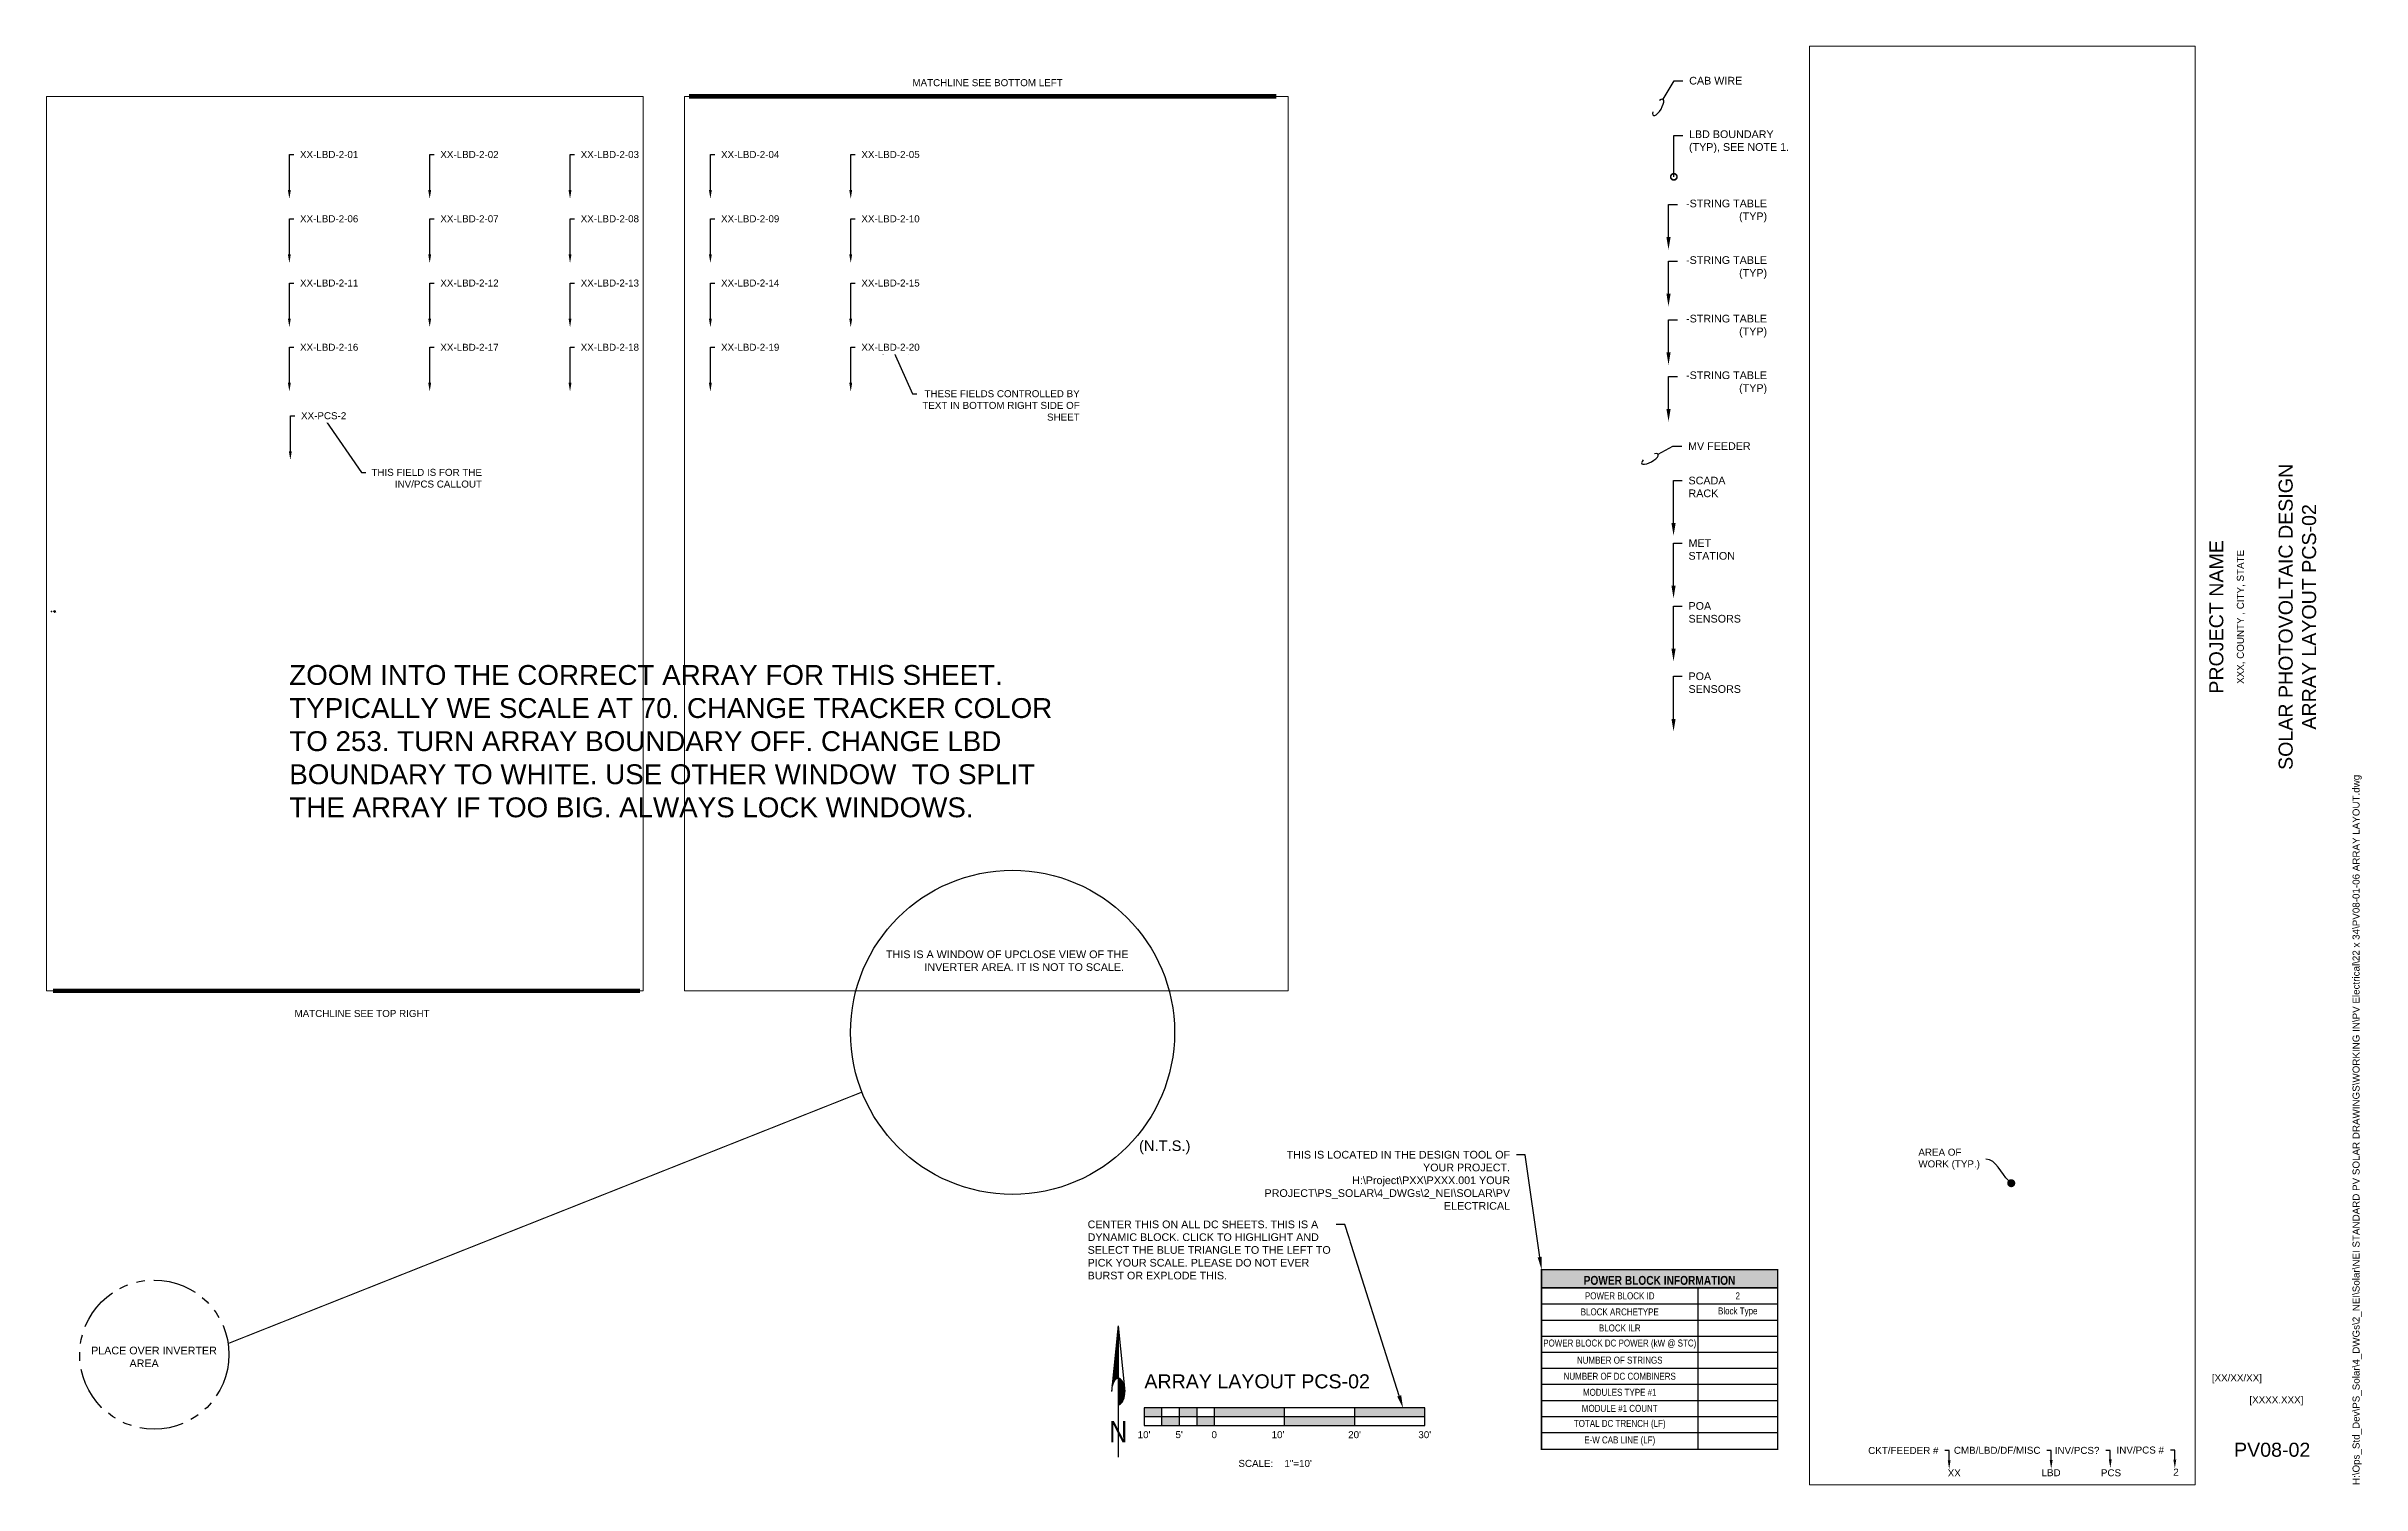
# Paper-space layout 'PV08-02 ARRAY LAYOUT PCS-02' of a CAD drawing. Header units: feet, sheet in inches. Extents: x 27 to 60, y 5.7 to 26.2.
# The model-space entities are those that its viewports show. They can reach past a viewport. Long polylines and large blocks are cut down to what shows.
import ezdxf
from ezdxf import colors
from ezdxf.entities.mleader import LeaderData, LeaderLine
from ezdxf.enums import TextEntityAlignment as Align
from ezdxf.lldxf.tags import DXFTag
from ezdxf.math import Vec2, Vec3

# ---------------------------------------------------------------- set-up
doc = ezdxf.new("R2010")
doc.units = ezdxf.units.FT
doc.header["$MEASUREMENT"] = 0
for name, pattern in [('CENTER', [2, 1.25, -0.25, 0.25, -0.25]), ('DASHDOT2', [0.5, 0.25, -0.125, 0, -0.125]), ('DASHED', [0.75, 0.5, -0.25]), ('DASHED2', [0.375, 0.25, -0.125]), ('PHANTOM', [0.5, 0.25, -0.05, 0.05, -0.05, 0.05, -0.05]), ('PHANTOM2', [1.25, 0.625, -0.125, 0.125, -0.125, 0.125, -0.125])]:
    doc.linetypes.add(name, pattern=pattern)
for name, color, linetype in [('C-FENCE', 92, 'FENCELINE1'), ('C-ROAD', 1, 'Continuous'), ('C-ROAD-HATCH', 252, 'Continuous'), ('C-WETL-HATCH', 5, 'Continuous'), ('DETL-LTLN', 5, 'Continuous'), ('DETL-VHVLN', 6, 'Continuous'), ('DETL-VLTLN', 10, 'Continuous'), ('E-CABL-INST-MET', 94, 'CAT5_CABLE'), ('E-CABL-MV1', 1, 'MEDIUM_VOLTAGE_01'), ('E-DETAIL-THIN', 87, 'Continuous'), ('E-DETL', 1, 'Continuous'), ('E-TEXT', 7, 'Continuous'), ('G-ANNO-REV1', 2, 'Continuous'), ('G-ANNO-TEXT', 1, 'Continuous'), ('G-ANNO-TEXT @ 1', 1, 'Continuous'), ('G-ANNO-TTBL', 1, 'Continuous'), ('G-MATC-LINE', 6, 'PHANTOM'), ('INVERTER', 7, 'Continuous'), ('POLE', 7, 'Continuous'), ('PV-AUTOTABLES', 7, 'Continuous'), ('PV-BORE-AC', 50, 'Continuous'), ('PV-BORE-DC', 70, 'Continuous'), ('PV-CABL-MV1', 170, 'MV ROUTING #1'), ('PV-CABL-MV10', 130, 'MV ROUTING #10'), ('PV-CABL-MV11', 170, 'MV ROUTING #11'), ('PV-CABL-MV12', 210, 'MV ROUTING #12'), ('PV-CABL-MV13', 170, 'MV ROUTING #13'), ('PV-CABL-MV14', 80, 'MV ROUTING #14'), ('PV-CABL-MV15', 210, 'MV ROUTING #15'), ('PV-CABL-MV16', 10, 'MV ROUTING #16'), ('PV-CABL-MV17', 130, 'MV ROUTING #17'), ('PV-CABL-MV18', 170, 'MV ROUTING #18'), ('PV-CABL-MV19', 80, 'MV ROUTING #19'), ('PV-CABL-MV2', 80, 'MV ROUTING #2'), ('PV-CABL-MV20', 210, 'MV ROUTING #20'), ('PV-CABL-MV21', 10, 'MV ROUTING #21'), ('PV-CABL-MV22', 130, 'MV ROUTING #22'), ('PV-CABL-MV23', 170, 'MV ROUTING #23'), ('PV-CABL-MV24', 210, 'MV ROUTING #24'), ('PV-CABL-MV3', 210, 'MV ROUTING #3'), ('PV-CABL-MV4', 10, 'MV ROUTING #4'), ('PV-CABL-MV5', 130, 'MV ROUTING #5'), ('PV-CABL-MV6', 190, 'MV ROUTING #6'), ('PV-CABL-MV7', 80, 'MV ROUTING #7'), ('PV-CABL-MV8', 210, 'MV ROUTING #8'), ('PV-CABL-MV9', 10, 'MV ROUTING #9'), ('PV-DC-CABL-UG+', 6, 'DC+'), ('PV-DC-CABL-UG-', 6, 'DC-'), ('PV-EQPM-LBD CMB', 1, 'Continuous'), ('PV-EQUIPM', 255, 'Continuous'), ('PV-EQUIPM-3-WAY', 7, 'Continuous'), ('PV-EQUIPM-JB', 7, 'Continuous'), ('PV-LBDCMB-BOUNDARY', 7, 'Continuous'), ('PVcase Central Inverters', 7, 'Continuous'), ('PVcase PV Area', 30, 'Continuous'), ('PVcase PV Modules (13STR 465W full frames)', 253, 'Continuous'), ('PVcase PV Modules (15STR 465W full frames)', 253, 'Continuous'), ('PVcase PV Modules (detailed)', 254, 'Continuous'), ('PVcase PV Modules (optimised)', 142, 'Continuous'), ('S-MESS-CABL', 3, 'CENTER'), ('SCADA', 7, 'Continuous'), ('X-REF', 7, 'Continuous'), ('XREF', 7, 'Continuous')]:
    doc.layers.add(name, color=color, linetype=linetype)
doc.layers.add('E-NOPLOT-TEXT', color=31, linetype='Continuous', lineweight=0, plot=False)
doc.layers.add('EX-BUFFER', color=5, linetype='DASHDOT2', lineweight=9)
doc.layers.add('G-NPLT', color=67, linetype='Continuous', plot=False)
doc.layers.add('VP', color=31, linetype='Continuous', plot=False)
doc.layers.add('PV-DC-CABL-UG', color=6, linetype='DC_CABLE', true_color=0xff00ff)
doc.styles.add('NEI Standard', font='arial.ttf', dxfattribs={"height": 0.1094})
doc.styles.add('NEI-A', font='arial.ttf')
doc.styles.get("Standard").update_dxf_attribs({"font": 'arial.ttf'})
tags = doc.linetypes.add('CAB_LINE', pattern='A,0.5,-0.2,["CAB",Standard,S=0.1,R=0,X=-0.1,Y=-0.05],-0.25', length=0.95).pattern_tags.tags
tags[6] = DXFTag(74, 10)
doc.linetypes.add('CAT5_CABLE', pattern='A,1,-0.12,["CAT5",Standard,S=0.1,R=0,X=-0.08,Y=-0.05],-0.3', length=1.42)
tags = doc.linetypes.add('DC+', pattern='A,0.176989,-0.049113,["DC+",NEI-A,S=0.1,R=0,X=0,Y=-0.05],-0.049113,-0.250887,0.176989', length=0.703091).pattern_tags.tags
tags[6] = DXFTag(74, 10)
tags = doc.linetypes.add('DC-', pattern='A,0.176989,-0.049113,["DC-",NEI-A,S=0.1,R=0,X=0,Y=-0.05],-0.049113,-0.250887,0.176989', length=0.703091).pattern_tags.tags
tags[6] = DXFTag(74, 10)
doc.linetypes.add('DC_CABLE', pattern='A,1,-0.2,["DC",Standard,S=0.1,R=0,X=-0.1,Y=-0.05],-0.2', length=1.4)
doc.linetypes.add('FENCELINE1', pattern='A,0.25,-0.1,[133,ltypeshp.shx,S=0.1,R=0,X=-0.1,Y=0],-0.1,1', length=1.45)
doc.linetypes.add('MEDIUM_VOLTAGE_01', pattern='A,0.2,-0.05,0,-0.05,0.2,-0.2,["MV1",Standard,S=0.1094,R=0,X=-0.14,Y=-0.05],-0.25,0.2,-0.05,0,-0.05', length=1.25)
doc.linetypes.add('MV ROUTING #1', pattern='A,1,-0.25,0,0.1,-0.25,["MV1",NEI-A,S=0.5,R=0,X=0,Y=-0.2],-1.5', length=3.1)
tags = doc.linetypes.add('MV ROUTING #10', pattern='A,1,-0.25,0,0.1,-0.25,["MV10",NEI-A,S=0.5,R=0,X=0,Y=-0.2],-1.99', length=3.59).pattern_tags.tags
tags[12] = DXFTag(74, 10)
tags = doc.linetypes.add('MV ROUTING #11', pattern='A,1,-0.25,0,0.1,-0.25,["MV11",NEI-A,S=0.5,R=0,X=0,Y=-0.2],-1.99', length=3.59).pattern_tags.tags
tags[12] = DXFTag(74, 10)
tags = doc.linetypes.add('MV ROUTING #12', pattern='A,1,-0.25,0,0.1,-0.25,["MV12",NEI-A,S=0.5,R=0,X=0,Y=-0.2],-1.99', length=3.59).pattern_tags.tags
tags[12] = DXFTag(74, 10)
tags = doc.linetypes.add('MV ROUTING #13', pattern='A,1,-0.25,0,0.1,-0.25,["MV13",NEI-A,S=0.5,R=0,X=0,Y=-0.2],-1.99', length=3.59).pattern_tags.tags
tags[12] = DXFTag(74, 10)
tags = doc.linetypes.add('MV ROUTING #14', pattern='A,1,-0.25,0,0.1,-0.25,["MV14",NEI-A,S=0.5,R=0,X=0,Y=-0.2],-1.99', length=3.59).pattern_tags.tags
tags[12] = DXFTag(74, 10)
tags = doc.linetypes.add('MV ROUTING #15', pattern='A,1,-0.25,0,0.1,-0.25,["MV15",NEI-A,S=0.5,R=0,X=0,Y=-0.2],-1.99', length=3.59).pattern_tags.tags
tags[12] = DXFTag(74, 10)
tags = doc.linetypes.add('MV ROUTING #16', pattern='A,1,-0.25,0,0.1,-0.25,["MV16",NEI-A,S=0.5,R=0,X=0,Y=-0.2],-1.99', length=3.59).pattern_tags.tags
tags[12] = DXFTag(74, 10)
tags = doc.linetypes.add('MV ROUTING #17', pattern='A,1,-0.25,0,0.1,-0.25,["MV17",NEI-A,S=0.5,R=0,X=0,Y=-0.2],-1.99', length=3.59).pattern_tags.tags
tags[12] = DXFTag(74, 10)
tags = doc.linetypes.add('MV ROUTING #18', pattern='A,1,-0.25,0,0.1,-0.25,["MV18",NEI-A,S=0.5,R=0,X=0,Y=-0.2],-1.99', length=3.59).pattern_tags.tags
tags[12] = DXFTag(74, 10)
tags = doc.linetypes.add('MV ROUTING #19', pattern='A,1,-0.25,0,0.1,-0.25,["MV19",NEI-A,S=0.5,R=0,X=0,Y=-0.2],-1.99', length=3.59).pattern_tags.tags
tags[12] = DXFTag(74, 10)
doc.linetypes.add('MV ROUTING #2', pattern='A,1,-0.25,0,0.1,-0.25,["MV2",NEI-A,S=0.5,R=0,X=0,Y=-0.2],-1.5', length=3.1)
tags = doc.linetypes.add('MV ROUTING #20', pattern='A,1,-0.25,0,0.1,-0.25,["MV20",NEI-A,S=0.5,R=0,X=0,Y=-0.2],-1.99', length=3.59).pattern_tags.tags
tags[12] = DXFTag(74, 10)
tags = doc.linetypes.add('MV ROUTING #21', pattern='A,1,-0.25,0,0.1,-0.25,["MV21",NEI-A,S=0.5,R=0,X=0,Y=-0.2],-1.99', length=3.59).pattern_tags.tags
tags[12] = DXFTag(74, 10)
tags = doc.linetypes.add('MV ROUTING #22', pattern='A,1,-0.25,0,0.1,-0.25,["MV22",NEI-A,S=0.5,R=0,X=0,Y=-0.2],-1.99', length=3.59).pattern_tags.tags
tags[12] = DXFTag(74, 10)
tags = doc.linetypes.add('MV ROUTING #23', pattern='A,1,-0.25,0,0.1,-0.25,["MV23",NEI-A,S=0.5,R=0,X=0,Y=-0.2],-1.99', length=3.59).pattern_tags.tags
tags[12] = DXFTag(74, 10)
tags = doc.linetypes.add('MV ROUTING #24', pattern='A,1,-0.25,0,0.1,-0.25,["MV24",NEI-A,S=0.5,R=0,X=0,Y=-0.2],-1.99', length=3.59).pattern_tags.tags
tags[12] = DXFTag(74, 10)
doc.linetypes.add('MV ROUTING #3', pattern='A,1,-0.25,0,0.1,-0.25,["MV3",NEI-A,S=0.5,R=0,X=0,Y=-0.2],-1.5', length=3.1)
doc.linetypes.add('MV ROUTING #4', pattern='A,1,-0.25,0,0.1,-0.25,["MV4",NEI-A,S=0.5,R=0,X=0,Y=-0.2],-1.5', length=3.1)
doc.linetypes.add('MV ROUTING #5', pattern='A,1,-0.25,0,0.1,-0.25,["MV5",NEI-A,S=0.5,R=0,X=0,Y=-0.2],-1.5', length=3.1)
doc.linetypes.add('MV ROUTING #6', pattern='A,1,-0.25,0,0.1,-0.25,["MV6",NEI-A,S=0.5,R=0,X=0,Y=-0.2],-1.5', length=3.1)
tags = doc.linetypes.add('MV ROUTING #7', pattern='A,1,-0.25,0,0.1,-0.25,["MV7",NEI-A,S=0.5,R=0,X=0,Y=-0.2],-1.5', length=3.1).pattern_tags.tags
tags[12] = DXFTag(74, 10)
tags = doc.linetypes.add('MV ROUTING #8', pattern='A,1,-0.25,0,0.1,-0.25,["MV8",NEI-A,S=0.5,R=0,X=0,Y=-0.2],-1.5', length=3.1).pattern_tags.tags
tags[12] = DXFTag(74, 10)
tags = doc.linetypes.add('MV ROUTING #9', pattern='A,1,-0.25,0,0.1,-0.25,["MV9",NEI-A,S=0.5,R=0,X=0,Y=-0.2],-1.5', length=3.1).pattern_tags.tags
tags[12] = DXFTag(74, 10)

# ---------------------------------------------------------------- blocks, each defined once
blk = doc.blocks.new('_Dot')
at = {"color": 0, "linetype": 'ByBlock', "lineweight": -2}
blk.add_line((-0.5, 0), (-1, 0), dxfattribs=at)
at = {"color": 0, "linetype": 'ByBlock', "const_width": 0.5}
blk.add_lwpolyline([(-0.25, 0, 1), (0.25, 0, 1)], format="xyb", close=True, dxfattribs=at)
blk = doc.blocks.new('Equipment Callout Arrowhead .75')
at = {"color": 0}
blk.add_ellipse((-0.24756, 0), major_axis=(0.74268, 0), ratio=0.350959, start_param=-0.80282, end_param=3.944413, dxfattribs=at)
blk = doc.blocks.new('_DotSmall')
at = {"color": 0, "linetype": 'ByBlock', "const_width": 0.5}
blk.add_lwpolyline([(-0.0625, 0, 1), (0.0625, 0, 1)], format="xyb", close=True, dxfattribs=at)
blk = doc.blocks.new('SUB_BLOCK-SCALE_1')
h = blk.add_hatch(color=256)
h.dxf.hatch_style = 1
h.paths.add_polyline_path([(-2, 0.125), (-2, 0), (-1.75, 0), (-1.75, 0.125)])
h.paths.add_polyline_path([(-1.75, 0), (-1.75, -0.125), (-1.5, -0.125), (-1.5, 0)])
h.paths.add_polyline_path([(-1.25, 0.125), (-1.5, 0.125), (-1.5, 0), (-1.25, 0)])
h.paths.add_polyline_path([(-1.25, 0), (-1.25, -0.125), (-1, -0.125), (-1, 0)])
h.paths.add_polyline_path([(0, 0), (0, 0.125), (-1, 0.125), (-1, 0)])
h.paths.add_polyline_path([(1, -0.125), (1, 0), (0, 0), (0, -0.125)])
h.paths.add_polyline_path([(1, 0.125), (1, 0), (2, 0), (2, 0.125)])
for p, q in [((-1.75, 0.125), (-1.75, -0.125)), ((-1.5, 0.125), (-1.5, -0.125)), ((-1.25, 0.125), (-1.25, -0.125)), ((-1, 0.125), (-1, -0.125)), ((0, -0.125), (0, 0.125)), ((-2, 0), (2, 0))]:
    blk.add_line(p, q)
at = {"color": 0, "linetype": 'ByBlock', "lineweight": -2}
blk.add_line((1, 0.125), (1, -0.125), dxfattribs=at)
blk.add_lwpolyline([(-2, 0.125), (-2, -0.125), (2, -0.125), (2, 0.125)], close=True, dxfattribs=at)
at = {"insert": (-0.65506, -0.66712), "char_height": 0.1, "width": 0.4822024, "attachment_point": 4, "style": 'NEI-A'}
blk.add_mtext('SCALE:', dxfattribs=at)
at = {"linetype": 'ByBlock', "lineweight": -2, "style": 'NEI-A', "flags": 8}
for tag, p in [('#1', (-2, -0.25718)), ('#2', (-1.5, -0.25718)), ('#3', (-1, -0.25718)), ('#4', (0, -0.25718)), ('#5', (1, -0.25718)), ('#6', (2, -0.25718))]:
    blk.add_attdef(tag, text='', height=0.1, dxfattribs=at).set_placement(p, align=Align.MIDDLE_CENTER)
blk.add_attdef('SCALE', text='', height=0.1, dxfattribs=at).set_placement((0, -0.66712), align=Align.MIDDLE_LEFT)
blk = doc.blocks.new('*U14')
ref = blk.add_blockref('SUB_BLOCK-SCALE_1', (0, 0))
ref.add_attrib('#1', "10'", dxfattribs={"linetype": 'ByBlock', "lineweight": -2, "height": 0.1, "style": 'NEI-A', "flags": 8}).set_placement((-2, -0.257), align=Align.MIDDLE)
ref.add_attrib('#2', "5'", dxfattribs={"linetype": 'ByBlock', "lineweight": -2, "height": 0.1, "style": 'NEI-A', "flags": 8}).set_placement((-1.5, -0.257), align=Align.MIDDLE)
ref.add_attrib('#3', '0', dxfattribs={"linetype": 'ByBlock', "lineweight": -2, "height": 0.1, "style": 'NEI-A', "flags": 8}).set_placement((-1, -0.257), align=Align.MIDDLE)
ref.add_attrib('#4', "10'", dxfattribs={"linetype": 'ByBlock', "lineweight": -2, "height": 0.1, "style": 'NEI-A', "flags": 8}).set_placement((-0.091, -0.257), align=Align.MIDDLE)
ref.add_attrib('#5', "20'", dxfattribs={"linetype": 'ByBlock', "lineweight": -2, "height": 0.1, "style": 'NEI-A', "flags": 8}).set_placement((1, -0.257), align=Align.MIDDLE)
ref.add_attrib('#6', "30'", dxfattribs={"linetype": 'ByBlock', "lineweight": -2, "height": 0.1, "style": 'NEI-A', "flags": 8}).set_placement((2, -0.257), align=Align.MIDDLE)
ref.add_attrib('SCALE', '1"=10\'', dxfattribs={"linetype": 'ByBlock', "lineweight": -2, "height": 0.1, "style": 'NEI-A', "flags": 8}).set_placement((0, -0.667), align=Align.MIDDLE_LEFT)
blk = doc.blocks.new('TITLE NAME W_O SCALE')
at = {"style": 'NEI-A'}
blk.add_attdef('TITLE_NAME_001', (-0.03, 0.263), '', height=0.25, dxfattribs=at)
for tag, p in [('SCALE:', (0, 0)), ('1"_=_', (0.561, 0.002))]:
    blk.add_attdef(tag, text='', height=0.109, dxfattribs=at).set_placement(p, align=Align.BOTTOM_LEFT)
blk = doc.blocks.new('NORTH ARROW VERTICAL')
h = blk.add_hatch()
h.set_pattern_fill('ANSI31', color=0, scale=0.01, style=0)
h.paths.add_polyline_path([(-0.028799, 0.337006, -0.067391), (-0.022097, 0.356548, -0.104279), (-0.010594, 0.370985, -0.174286), (0, 0.374794), (0, 0.625)])
h.paths.add_polyline_path([(0.03125, 0.3125), (0.028799, 0.337006, 0.067391), (0.022097, 0.356548, 0.104279), (0.010594, 0.370985, 0.174286), (0, 0.374794), (0, 0.250206, 0.174286), (0.010594, 0.254015, 0.104279), (0.022097, 0.268452, 0.065115), (0.028661, 0.28731, 0.051264)])
at = {"color": 0}
for p, q in [((0, 0.625), (-0.03125, 0.3125)), ((0, 0.625), (0.03125, 0.3125)), ((0, 0.625), (0, 0.374794)), ((0, 0.374794), (0, 0.250206)), ((0, 0.250206), (0, 0))]:
    blk.add_line(p, q, dxfattribs=at)
for points in [[(0, 0.374794, 0.174286), (-0.010594, 0.370985, 0.104279), (-0.022097, 0.356548, 0.065115), (-0.028661, 0.33769, 0.051264), (-0.03125, 0.3125, 0.051264)], [(0.03125, 0.3125, 0.051264), (0.028661, 0.33769, 0.065115), (0.022097, 0.356548, 0.104279), (0.010594, 0.370985, 0.174286), (0, 0.374794, 0.174286)], [(0, 0.250206, 0.174286), (0.010594, 0.254015, 0.104279), (0.022097, 0.268452, 0.065115), (0.028661, 0.28731, 0.051264), (0.03125, 0.3125, 0.051264)]]:
    blk.add_lwpolyline(points, format="xyb", dxfattribs=at)
at = {"color": 0, "style": 'NEI-A', "width": 0.85}
blk.add_text('N', height=0.1, dxfattribs=at).set_placement((0, 0.12201), align=Align.MIDDLE)
blk = doc.blocks.new('*A30')
at = {"color": 7, "linetype": 'Continuous', "ltscale": 0.083333, "const_width": 0.0208}
blk.add_lwpolyline([(3.365, 0), (0, 0), (0, -2.562), (3.365, -2.562)], close=True, dxfattribs=at)
blk.add_lwpolyline([(0, -0.26), (3.365, -0.26)], dxfattribs=at)
at = {"color": 7, "linetype": 'Continuous', "ltscale": 0.083333}
for points in [[(2.229, -0.26), (2.229, -2.562)], [(0, -0.49), (3.365, -0.49)], [(0, -0.719), (3.365, -0.719)], [(0, -0.948), (3.365, -0.948)], [(0, -1.177), (3.365, -1.177)], [(0, -1.406), (3.365, -1.406)], [(0, -1.635), (3.365, -1.635)], [(0, -1.865), (3.365, -1.865)], [(0, -2.094), (3.365, -2.094)], [(0, -2.323), (3.365, -2.323)]]:
    blk.add_lwpolyline(points, dxfattribs=at)
at = {"color": 254, "true_color": 0xd9d9d9}
blk.add_solid([(0, 0), (3.365, 0), (0, -0.26), (3.365, -0.26)], dxfattribs=at)
at = {"color": 7, "style": 'NEI-A'}
for s, insert, char_height, attachment_point in [('\\fArial Narrow|b1|i0|c0|p34;POWER BLOCK INFORMATION', (1.682, -0.219), 0.12639, 8), ('\\fArial Narrow|b0|i0|c0|p34;POWER BLOCK ID', (1.115, -0.375), 0.09931, 5), ('\\fArial Narrow|b0|i0|c0|p34;2', (2.797, -0.375), 0.09931, 5), ('\\fArial Narrow|b0|i0|c0|p34;BLOCK ARCHETYPE', (1.115, -0.604), 0.09931, 5), ('\\fArial Narrow|b0|i0|c0|p34;Block Type ', (2.797, -0.604), 0.09931, 5), ('\\fArial Narrow|b0|i0|c0|p34;BLOCK ILR', (1.115, -0.833), 0.09931, 5), ('\\fArial Narrow|b0|i0|c0|p34;POWER BLOCK DC POWER (kW @ STC)', (1.115, -1.062), 0.09931, 5), ('\\fArial Narrow|b0|i0|c0|p34;NUMBER OF STRINGS', (1.115, -1.292), 0.09931, 5), ('\\fArial Narrow|b0|i0|c0|p34;NUMBER OF DC COMBINERS', (1.115, -1.521), 0.09931, 5), ('\\fArial Narrow|b0|i0|c0|p34;MODULE #1 COUNT', (1.115, -1.979), 0.09931, 5), ('\\fArial Narrow|b0|i0|c0|p34;MODULES TYPE #1', (1.115, -1.75), 0.09931, 5), ('\\fArial Narrow|b0|i0|c0|p34;TOTAL DC TRENCH (LF)', (1.115, -2.208), 0.09931, 5), ('\\fArial Narrow|b0|i0|c0|p34;E-W CAB LINE (LF)', (1.115, -2.443), 0.09931, 5)]:
    blk.add_mtext(s, dxfattribs=dict(at, insert=insert, char_height=char_height, attachment_point=attachment_point))
blk = doc.blocks.new('*U36')
blk.add_lwpolyline([(-2, -11.62), (2, -11.62), (2, 0), (-2, 0)], close=True)
blk.add_lwpolyline([(-2, -0.37), (2, -0.37)])
at = {"layer": 'G-NPLT'}
for p in [(0.25, -0.6825), (0.25, -0.995), (0.25, -1.3075), (0.25, -1.62), (0.25, -1.9325), (0.25, -2.245), (0.25, -2.5575), (0.25, -2.87), (0.25, -3.1825), (0.25, -3.495), (0.25, -3.8075), (0.25, -4.12), (0.25, -4.4325), (0.25, -4.745), (0.25, -5.0575), (0.25, -5.37), (0.25, -5.6825), (0.25, -5.995), (0.25, -6.3075), (0.25, -6.62), (0.25, -6.9325), (0.25, -7.245), (0.25, -7.5575), (0.25, -7.87), (0.25, -8.1825), (0.25, -8.495), (0.25, -8.8075), (0.25, -9.12), (0.25, -9.4325), (0.25, -9.745), (0.25, -10.0575), (0.25, -10.37), (0.25, -10.6825), (0.25, -10.995), (0.25, -11.3075), (0.25, -11.62)]:
    blk.add_point(p, dxfattribs=at)
at = {"layer": 'G-ANNO-TEXT', "insert": (0, -0.185), "char_height": 0.2, "attachment_point": 5, "style": 'NEI-A'}
blk.add_mtext_dynamic_manual_height_columns('LEGEND', width=3.607448, gutter_width=0.625, heights=[0], dxfattribs=at)
blk = doc.blocks.new('A$Ce31e0382')
at = {"linetype": 'Continuous', "lineweight": 15}
for p, q in [((2.2866, 1.2606), (2.2866, 1.2409)), ((2.7231, 1.2606), (2.2866, 1.2606)), ((2.2949, 1.2689), (2.7148, 1.2689)), ((2.4083, 1.2689), (2.4083, 1.2691)), ((2.7231, 1.2409), (2.7231, 1.2606)), ((2.285, 1.2321), (2.2826, 1.226)), ((2.2843, 1.2254), (2.2867, 1.2315)), ((2.285, 1.2321), (2.2867, 1.2315)), ((2.2866, 1.2409), (2.2884, 1.2409)), ((2.2884, 1.2475), (2.2899, 1.2475)), ((2.2884, 1.2409), (2.2884, 1.2475)), ((2.2899, 1.0876), (2.2899, 1.2475)), ((2.7198, 1.2475), (2.7213, 1.2475)), ((2.7198, 1.2475), (2.7198, 1.0876)), ((2.7213, 1.2409), (2.7213, 1.2475)), ((2.7231, 1.2409), (2.7213, 1.2409)), ((2.7247, 1.2321), (2.723, 1.2315)), ((2.7254, 1.2254), (2.723, 1.2315)), ((2.7271, 1.226), (2.7247, 1.2321)), ((2.2826, 1.226), (2.2843, 1.2254)), ((2.289, 1.2236), (2.2899, 1.2259)), ((2.7207, 1.2236), (2.7198, 1.2259)), ((2.7271, 1.226), (2.7254, 1.2254)), ((2.282, 1.191), (2.2837, 1.1916)), ((2.282, 1.191), (2.2842, 1.1848)), ((2.2858, 1.1854), (2.2837, 1.1916)), ((2.2842, 1.1848), (2.2858, 1.1854)), ((2.2899, 1.1891), (2.2885, 1.1932)), ((2.7198, 1.1891), (2.7212, 1.1932)), ((2.7238, 1.1854), (2.726, 1.1916)), ((2.7255, 1.1848), (2.7238, 1.1854)), ((2.7255, 1.1848), (2.7277, 1.191)), ((2.7277, 1.191), (2.726, 1.1916)), ((2.2866, 1.163), (2.2884, 1.1628)), ((2.723, 1.163), (2.7213, 1.1628)), ((2.2857, 1.1589), (2.2857, 1.1438)), ((2.2876, 1.0975), (2.2876, 1.1589)), ((2.7221, 1.0975), (2.7221, 1.1589)), ((2.724, 1.1436), (2.724, 1.1589)), ((2.2876, 1.0975), (2.2899, 1.0975)), ((2.7198, 1.0975), (2.7221, 1.0975)), ((2.2857, 1.0937), (2.2857, 1.0876)), ((2.2899, 1.0876), (2.2858, 1.0876)), ((2.2866, 1.0778), (2.2866, 1.0745)), ((2.2866, 1.0778), (2.2884, 1.0778)), ((2.2866, 1.0745), (2.7231, 1.0745)), ((2.7239, 1.0876), (2.7198, 1.0876)), ((2.7213, 1.0778), (2.7231, 1.0778)), ((2.7231, 1.0745), (2.7231, 1.0778)), ((2.724, 1.0876), (2.724, 1.0937)), ((2.7248, 1.0708), (2.2849, 1.0708)), ((2.7214, 1.0617), (2.2883, 1.0617)), ((2.2965, 1.0617), (2.2965, 1.0481)), ((2.7132, 1.0481), (2.7132, 1.0617)), ((2.2965, 0.7341), (2.2965, 0.6852)), ((2.7132, 0.6852), (2.7132, 0.7341)), ((2.2965, 0.6345), (2.2965, 0.4893)), ((2.7132, 0.4893), (2.7132, 0.6345))]:
    blk.add_line(p, q, dxfattribs=at)
for centre, radius, start, end in [((2.2949, 1.2606), 0.00826, 90, 180), ((2.7148, 1.2606), 0.00826, 0, 90), ((2.2621, 1.2409), 0.0245, 339, 0), ((2.2621, 1.2409), 0.0263, 339, 0), ((2.7476, 1.2409), 0.0263, 180, 201), ((2.7476, 1.2409), 0.0245, 180, 201), ((2.3304, 1.2077), 0.0512, 159, 199), ((2.3304, 1.2077), 0.0494, 159, 199), ((2.3304, 1.2077), 0.0444, 159, 199), ((2.6793, 1.2077), 0.0444, 341, 21), ((2.6793, 1.2077), 0.0494, 341, 21), ((2.6793, 1.2077), 0.0512, 341, 21), ((2.2361, 1.1683), 0.0508, 354, 19), ((2.2361, 1.1683), 0.0526, 354, 19), ((2.7736, 1.1683), 0.0526, 161, 186), ((2.7736, 1.1683), 0.0508, 161, 186), ((2.2688, 1.1648), 0.018, 340.8408, 354), ((2.2688, 1.1648), 0.0198, 342.5437, 354), ((2.7409, 1.1648), 0.0198, 186, 197.4563), ((2.7409, 1.1648), 0.018, 186, 199.1675), ((2.2816, 1.0745), 0.00499, 311.2243, 0), ((2.7281, 1.0745), 0.00499, 180, 228.7757), ((2.2883, 1.0669), 0.00516, 131.2243, 270), ((2.7214, 1.0669), 0.00516, 270, 48.7757)]:
    blk.add_arc(centre, radius, start, end, dxfattribs=at)
for points, knots in [([(2.2858, 1.1438), (2.2858, 1.1438), (2.2857, 1.1442), (2.286, 1.1422), (2.2865, 1.1378), (2.2871, 1.1311), (2.2874, 1.1243), (2.2874, 1.1201), (2.2874, 1.1188)], [0, 0, 0, 0, 0.048586, 0.263725, 0.476748, 0.688237, 0.899038, 1, 1, 1, 1]), ([(2.2857, 1.1438), (2.2857, 1.1436), (2.2858, 1.1433), (2.2858, 1.143), (2.2858, 1.1429), (2.2858, 1.1429), (2.2858, 1.1428), (2.2858, 1.1428), (2.2858, 1.1427), (2.2858, 1.1425), (2.2859, 1.1417), (2.2862, 1.1398), (2.2865, 1.1369), (2.2868, 1.1332), (2.2871, 1.129), (2.2872, 1.1253), (2.2873, 1.1232), (2.2873, 1.1226)], [0, 0, 0, 0, 0.013789, 0.021841, 0.024614, 0.026637, 0.029151, 0.033646, 0.045309, 0.104191, 0.241814, 0.386655, 0.530267, 0.672549, 0.813126, 0.952159, 1, 1, 1, 1]), ([(2.2876, 1.1589), (2.2869, 1.1589), (2.2858, 1.1589), (2.2859, 1.1589), (2.2859, 1.1589)], [0, 0, 0, 0, 0.686842, 1, 1, 1, 1]), ([(2.7238, 1.1589), (2.7238, 1.1589), (2.7239, 1.1589), (2.7228, 1.1589), (2.7221, 1.1589)], [0, 0, 0, 0, 0.331205, 1, 1, 1, 1]), ([(2.7223, 1.1188), (2.7223, 1.1192), (2.7223, 1.1225), (2.7225, 1.1287), (2.723, 1.1361), (2.7236, 1.1413), (2.7239, 1.1439), (2.7239, 1.1437), (2.7239, 1.1436)], [0, 0, 0, 0, 0.033901, 0.246248, 0.460934, 0.677905, 0.895712, 1, 1, 1, 1]), ([(2.7224, 1.1201), (2.7224, 1.1209), (2.7224, 1.1234), (2.7225, 1.1274), (2.7228, 1.1318), (2.7231, 1.1356), (2.7234, 1.1388), (2.7237, 1.1411), (2.7238, 1.1423), (2.7239, 1.1427), (2.7239, 1.1428), (2.7239, 1.1428), (2.7239, 1.1428), (2.7239, 1.1428), (2.7239, 1.1428), (2.7239, 1.1428), (2.7239, 1.1429), (2.7239, 1.1432), (2.7239, 1.1435), (2.7239, 1.1436)], [0, 0, 0, 0, 0.066628, 0.195369, 0.325232, 0.45616, 0.589128, 0.723747, 0.859246, 0.927624, 0.961404, 0.970002, 0.975313, 0.976743, 0.977683, 0.978475, 0.979652, 0.985212, 1, 1, 1, 1]), ([(2.2873, 1.1226), (2.2873, 1.1218), (2.2873, 1.1194), (2.2873, 1.1152), (2.2872, 1.1105), (2.2869, 1.1061), (2.2866, 1.1022), (2.2863, 1.0989), (2.286, 1.0966), (2.2859, 1.0953), (2.2858, 1.0949), (2.2858, 1.0948), (2.2858, 1.0948), (2.2858, 1.0948), (2.2858, 1.0947), (2.2858, 1.0946), (2.2858, 1.0943), (2.2858, 1.094), (2.2857, 1.0937)], [0, 0, 0, 0, 0.058547, 0.170922, 0.284286, 0.398003, 0.513279, 0.630316, 0.748003, 0.867635, 0.927074, 0.957023, 0.971308, 0.974305, 0.976261, 0.978098, 0.981448, 1, 1, 1, 1]), ([(2.2874, 1.1188), (2.2874, 1.1173), (2.2874, 1.1129), (2.287, 1.106), (2.2864, 1.0993), (2.2859, 1.095), (2.2857, 1.0932), (2.2857, 1.0937), (2.2858, 1.0937)], [0, 0, 0, 0, 0.111116, 0.324125, 0.539621, 0.757009, 0.974515, 1, 1, 1, 1]), ([(2.7239, 1.0937), (2.7239, 1.0939), (2.7239, 1.0942), (2.7234, 1.0979), (2.7228, 1.1038), (2.7224, 1.1112), (2.7223, 1.1164), (2.7223, 1.1188)], [0, 0, 0, 0, 0.185203, 0.399125, 0.611256, 0.822366, 1, 1, 1, 1]), ([(2.7236, 1.0968), (2.7236, 1.0971), (2.7235, 1.098), (2.7232, 1.1004), (2.7229, 1.104), (2.7226, 1.1082), (2.7224, 1.1128), (2.7224, 1.1169), (2.7224, 1.1193), (2.7224, 1.1201)], [0, 0, 0, 0, 0.084318, 0.25566, 0.424019, 0.591265, 0.756021, 0.919904, 1, 1, 1, 1]), ([(2.2865, 1.0876), (2.2866, 1.0877), (2.2868, 1.088), (2.2872, 1.0897), (2.2874, 1.0922), (2.2876, 1.0949), (2.2876, 1.0968), (2.2876, 1.0975)], [0, 0, 0, 0, 0.21593, 0.431851, 0.647863, 0.862837, 1, 1, 1, 1]), ([(2.7221, 1.0975), (2.7221, 1.0964), (2.7221, 1.0942), (2.7223, 1.0912), (2.7226, 1.089), (2.7229, 1.0878), (2.7231, 1.0877), (2.7232, 1.0876)], [0, 0, 0, 0, 0.212762, 0.425488, 0.63923, 0.854599, 1, 1, 1, 1]), ([(2.7239, 1.0949), (2.7239, 1.0949), (2.7239, 1.0948), (2.7238, 1.0951), (2.7238, 1.0955), (2.7237, 1.0965), (2.7236, 1.0968)], [0, 0, 0, 0, 0.011378, 0.245496, 0.723978, 1, 1, 1, 1]), ([(2.2899, 1.0876), (2.2899, 1.0865), (2.2898, 1.0843), (2.2896, 1.0814), (2.2892, 1.0792), (2.2887, 1.078), (2.2885, 1.0778), (2.2884, 1.0778)], [0, 0, 0, 0, 0.211283, 0.422508, 0.635356, 0.85103, 1, 1, 1, 1]), ([(2.7213, 1.0778), (2.7211, 1.0779), (2.7208, 1.0781), (2.7204, 1.0798), (2.72, 1.0824), (2.7198, 1.0851), (2.7198, 1.0869), (2.7198, 1.0876)], [0, 0, 0, 0, 0.217298, 0.434595, 0.651666, 0.866613, 1, 1, 1, 1]), ([(2.7239, 1.0937), (2.7239, 1.0936), (2.724, 1.0935), (2.7239, 1.0936), (2.7239, 1.0937)], [0, 0, 0, 0, 0.216383, 1, 1, 1, 1])]:
    blk.add_open_spline(points, degree=3, knots=knots, dxfattribs=at)
at = {"layer": 'E-DETAIL-THIN'}
for centre, radius in [((0.8133, 1.6593), 0.2798), ((4.1964, 1.6593), 0.2798), ((4.1964, 1.6593), 0.2394), ((4.1964, 1.6593), 0.0668)]:
    blk.add_circle(centre, radius, dxfattribs=at)
at = {"layer": 'E-DETL', "ltscale": 0.05}
for points in [[(4.7786, 1.0481), (0.2307, 1.0481)], [(0.2307, 0.7341), (4.779, 0.7341), (4.779, 1.0481)], [(4.779, 0.9787), (0.2307, 0.9787)], [(2.146, 0.8907), (2.1744, 0.9399), (2.2312, 0.9399), (2.2596, 0.8907), (2.2312, 0.8415), (2.1744, 0.8415), (2.146, 0.8907)], [(2.817, 0.8907), (2.8454, 0.9399), (2.9023, 0.9399), (2.9307, 0.8907), (2.9023, 0.8415), (2.8454, 0.8415), (2.817, 0.8907)], [(0.2307, 0.8154), (4.779, 0.8154)]]:
    blk.add_lwpolyline(points, dxfattribs=at)
for centre, radius in [((2.2028, 0.8907), 0.0644), ((2.2028, 0.8907), 0.0492), ((2.8739, 0.8907), 0.0644), ((2.8739, 0.8907), 0.0492)]:
    blk.add_circle(centre, radius, dxfattribs=at)
blk.add_arc((4.1964, 1.6593), 0.2798, 319.4963, 220.5037, dxfattribs=at)
at = {"layer": 'E-DETL', "color": 252, "ltscale": 0.05}
for centre in [(0.4306, 0.8911), (0.6787, 0.8911), (0.9269, 0.8911), (1.1751, 0.8911), (1.4233, 0.8911), (1.6714, 0.8911), (1.9196, 0.8911), (2.4159, 0.8911), (2.6641, 0.8911), (3.1605, 0.8911), (3.4086, 0.8911), (3.6568, 0.8911), (3.905, 0.8911), (4.1531, 0.8911), (4.4013, 0.8911), (4.6495, 0.8911)]:
    blk.add_ellipse(centre, major_axis=(-0.0882, 0), ratio=0.583902, dxfattribs=at)
for centre, start_param, end_param in [((2.1678, 0.8911), 4.748151, 7.806691), ((2.9123, 0.8911), 1.578647, 4.715731), ((0.1824, 0.8911), 2.150307, 4.132878)]:
    blk.add_ellipse(centre, major_axis=(-0.0882, 0), ratio=0.583902, start_param=start_param, end_param=end_param, dxfattribs=at)
at = {"layer": 'E-TEXT'}
for points in [[(1.0038, 1.4197), (1.0038, 1.0989), (0.6227, 1.0989), (0.6227, 1.4197)], [(4.387, 1.4197), (4.387, 1.0989), (4.0059, 1.0989), (4.0059, 1.4197)], [(0.2307, 1.0481), (0.2307, 0.7341)], [(2.2965, 0.6852), (2.2965, 0.1148)], [(2.7132, 0.6852), (2.7132, 0.1148)]]:
    blk.add_lwpolyline(points, dxfattribs=at)
for points in [[(0.6227, 1.0989), (1.0038, 1.0989), (1.0038, 1.0481), (0.6227, 1.0481)], [(4.0059, 1.0989), (4.387, 1.0989), (4.387, 1.0481), (4.0059, 1.0481)]]:
    blk.add_lwpolyline(points, close=True, dxfattribs=at)
for centre, start, end in [((0.5219, 1.4143), 356.9579, 38.825), ((1.1046, 1.4143), 141.175, 183.0421), ((3.9051, 1.4143), 356.9579, 38.825), ((4.4878, 1.4143), 141.175, 183.0421)]:
    blk.add_arc(centre, 0.1009, start, end, dxfattribs=at)
blk = doc.blocks.new('First Solar Post')
at = {"layer": 'DETL-LTLN', "color": 1}
blk.add_lwpolyline([(0, -0.253), (1.6525, -0.253), (1.6525, -0.418), (-2.2875, -0.418), (-2.2875, -0.253), (-0.635, -0.253, 0.4142136), (-0.382, 0), (-0.382, 5.101, 0.4142136), (-0.635, 5.354), (-2.2875, 5.354), (-2.2875, 5.519), (1.6525, 5.519), (1.6525, 5.354), (0, 5.354, 0.4142136), (-0.253, 5.101), (-0.253, 0, 0.4142136)], format="xyb", close=True, dxfattribs=at)
blk = doc.blocks.new('LBD CMB')
at = {"layer": 'DETL-VHVLN', "color": 10, "linetype": 'Continuous'}
blk.add_lwpolyline([(0.19979, 0.33652), (0.19974, 0.14641), (-0.1925, 0.14652), (-0.19245, 0.33662, -0.414214), (-0.18885, 0.34022), (0.1962, 0.34011, -0.414214)], format="xyb", close=True, dxfattribs=at)
at = {"layer": 'DETL-VLTLN', "linetype": 'Continuous'}
for p, q in [((0.19409, 0.36083), (-0.18891, 0.36094)), ((-0.19114, 0.35871), (-0.19114, 0.34658)), ((0.19632, 0.3586), (0.19632, 0.34648)), ((-0.19114, 0.34658), (0.19632, 0.34648)), ((-0.18885, 0.34165), (-0.18885, 0.34022)), ((-0.18885, 0.34165), (-0.17655, 0.34165)), ((-0.18642, 0.34213), (-0.18615, 0.34165)), ((-0.18642, 0.34213), (-0.17874, 0.34213)), ((-0.17874, 0.34213), (-0.179, 0.34165)), ((-0.17595, 0.34623), (-0.17619, 0.34658)), ((-0.17569, 0.34251), (-0.17569, 0.34541)), ((-0.17425, 0.34251), (-0.17425, 0.34541)), ((-0.17359, 0.34117), (-0.17359, 0.34658)), ((-0.17266, 0.34187), (-0.17359, 0.34187)), ((-0.17216, 0.34117), (-0.17359, 0.34117)), ((-0.17265, 0.34658), (-0.17266, 0.34117)), ((-0.17216, 0.34117), (-0.17216, 0.34187)), ((0.1795, 0.34107), (0.1795, 0.34177)), ((0.1795, 0.34107), (0.18094, 0.34107)), ((0.18001, 0.34107), (0.18001, 0.34648)), ((0.18001, 0.34177), (0.18094, 0.34177)), ((0.18094, 0.34648), (0.18094, 0.34107)), ((0.18561, 0.34093), (0.19423, 0.34093)), ((0.18561, 0.34093), (0.18561, 0.34011)), ((0.19423, 0.34093), (0.19423, 0.34011)), ((-0.19101, 0.34022), (0.19836, 0.34011))]:
    blk.add_line(p, q, dxfattribs=at)
for centre, radius, start, end in [((-0.18891, 0.35871), 0.00223, 89.98425, 179.98425), ((0.19409, 0.3586), 0.00223, 359.98425, 89.98425), ((-0.17655, 0.34251), 0.0023, 269.98425, 359.98425), ((-0.17655, 0.34251), 0.000861, 269.98425, 359.98425), ((-0.17712, 0.34541), 0.00144, 359.98425, 34.98425), ((-0.17455, 0.34117), 0.000957, 269.98425, 359.98425), ((-0.17712, 0.34541), 0.00287, 359.98425, 24.0503), ((-0.17455, 0.34117), 0.00239, 336.39314, 359.98425), ((0.18189, 0.34107), 0.00239, 179.98425, 203.57536), ((0.18189, 0.34107), 0.000957, 179.98425, 269.98425), ((-0.18882, 0.33733), 0.00363, 127.16651, 179.98425), ((-0.18882, 0.33659), 0.00363, 89.98425, 93.12037), ((0.19617, 0.33648), 0.00363, 86.85299, 89.98425), ((0.19617, 0.33722), 0.00363, 359.98425, 52.802)]:
    blk.add_arc(centre, radius, start, end, dxfattribs=at)
for points, start_tangent, end_tangent in [([(-0.17465, 0.34027), (-0.17565, 0.34021)], (-0.993301, -0.115559), (-1, 0.000275)), ([(-0.17432, 0.34032), (-0.17465, 0.34027)], (-0.988519, -0.151095), (-0.993301, -0.115559)), ([(-0.17403, 0.34037), (-0.17432, 0.34032)], (-0.983777, -0.179395), (-0.988519, -0.151095)), ([(0.18167, 0.34022), (0.18137, 0.34027)], (-0.988436, 0.151638), (-0.983475, 0.181042)), ([(0.182, 0.34017), (0.18167, 0.34022)], (-0.993237, 0.116105), (-0.988436, 0.151638)), ([(0.183, 0.34012), (0.182, 0.34017)], (-1, 0.000275), (-0.993237, 0.116105))]:
    blk.add_spline(points, degree=3, dxfattribs=dict(at, start_tangent=start_tangent, end_tangent=end_tangent))
at = {"layer": 'DETL-VHVLN', "color": 10, "linetype": 'Continuous', "xscale": 0.02421242057254995, "yscale": 0.02421242057254995, "zscale": 0.02421242057254995, "rotation": 179.9842539918}
blk.add_blockref('First Solar Post', (-0.00765, 0.13363), dxfattribs=at)
blk = doc.blocks.new('Sungrow SG3425VD-MV')
at = {"layer": 'INVERTER', "color": 7, "linetype": 'Continuous'}
for p, q in [((-0.013, 3.948), (-0.013, 3.465)), ((0.57, 3.996), (0.034, 3.996)), ((0.57, 3.996), (0.57, 3.465)), ((19.279, 3.983), (0.57, 3.983)), ((19.815, 3.996), (19.279, 3.996)), ((19.279, 3.996), (19.279, 3.465)), ((19.862, 3.948), (19.862, 3.465)), ((0.165, 3.825), (0.474, 3.825)), ((0.165, 3.808), (0.474, 3.808)), ((19.375, 3.825), (19.684, 3.825)), ((19.375, 3.808), (19.684, 3.808)), ((3.46, 3.655), (0.459, 0.653)), ((3.924, 3.655), (0.459, 0.19)), ((3.46, 3.655), (0.57, 3.655)), ((3.924, 3.655), (3.46, 3.655)), ((4.684, 3.655), (3.924, 3.655)), ((8.149, 0.19), (4.684, 3.655)), ((5.148, 3.655), (4.684, 3.655)), ((8.149, 0.653), (5.148, 3.655)), ((19.279, 3.655), (5.148, 3.655)), ((7.651, 3.655), (7.651, 3.221)), ((8.149, 0.653), (8.149, 3.647)), ((8.411, 3.647), (8.149, 3.647)), ((8.399, 3.647), (8.399, 3.653)), ((8.405, 3.647), (8.405, 3.653)), ((8.411, -3.663), (8.411, 3.647)), ((8.47, 3.655), (8.47, 3.36)), ((8.706, 3.655), (8.706, 3.491)), ((8.772, 3.655), (8.772, 3.491)), ((19.03, 3.491), (19.03, 3.655)), ((19.095, 3.491), (19.095, 3.655)), ((0.474, 3.6), (0.165, 3.6)), ((0.474, 3.584), (0.165, 3.584)), ((19.684, 3.6), (19.375, 3.6)), ((19.684, 3.584), (19.375, 3.584)), ((0.57, 3.465), (-0.013, 3.465)), ((0, 3.465), (0, -3.465)), ((0.459, 3.465), (0.459, -3.465)), ((19.862, 3.465), (19.279, 3.465)), ((19.39, -3.465), (19.39, 3.465)), ((19.849, -3.465), (19.849, 3.465)), ((1.029, 3.34), (1.029, 2.321)), ((3.146, 3.34), (1.029, 3.34)), ((4.599, 3.34), (3.609, 3.34)), ((4.599, 2.321), (4.599, 3.34)), ((8.575, 3.36), (8.411, 3.36)), ((19.39, 3.36), (19.226, 3.36)), ((8.149, 3.221), (7.651, 3.221)), ((8.575, 3.294), (8.411, 3.294)), ((8.47, 3.221), (8.411, 3.221)), ((8.47, 3.221), (8.47, 3.294)), ((8.49, 3.294), (8.49, -3.294)), ((8.497, 3.294), (8.497, -3.294)), ((8.503, 3.281), (8.497, 3.294)), ((8.503, 3.288), (8.499, 3.29)), ((8.503, 3.288), (8.556, 3.235)), ((8.503, 3.281), (8.556, 3.229)), ((15.472, 3.235), (8.556, 3.235)), ((8.556, 3.229), (8.556, -3.294)), ((15.538, 3.294), (8.575, 3.294)), ((15.538, 3.301), (8.624, 3.301)), ((15.525, 3.288), (15.472, 3.235)), ((15.525, 3.288), (15.472, 3.235)), ((15.472, 1.491), (15.472, 3.235)), ((15.538, 3.301), (15.531, 3.301)), ((15.531, 1.426), (15.531, 3.301)), ((15.538, 1.426), (15.538, 3.301)), ((15.538, 3.301), (15.538, 3.294)), ((19.39, 3.294), (19.226, 3.294)), ((17.059, 3.016), (16.501, 3.016)), ((16.501, 3.016), (16.501, 2.098)), ((17.059, 2.098), (17.059, 3.016)), ((1.029, 2.321), (2.126, 2.321)), ((2.59, 2.321), (4.599, 2.321)), ((16.501, 2.098), (17.059, 2.098)), ((3.981, 1.99), (3.981, 1.039)), ((4.456, 2.006), (3.997, 2.006)), ((4.473, 1.039), (4.473, 1.99)), ((14.21, 1.491), (15.466, 1.491)), ((14.21, -3.294), (14.21, 1.491)), ((14.276, 1.426), (14.21, 1.491)), ((14.276, 1.426), (14.21, 1.491)), ((15.518, 1.439), (15.466, 1.491)), ((15.525, 1.439), (15.472, 1.491)), ((14.262, 1.439), (14.276, 1.432)), ((14.262, 1.439), (14.269, 1.426)), ((14.276, 1.426), (14.269, 1.426)), ((14.269, -3.36), (14.269, 1.426)), ((14.276, 1.432), (15.531, 1.432)), ((14.276, 1.426), (14.276, 1.432)), ((14.276, 1.426), (15.531, 1.426)), ((14.276, -3.36), (14.276, 1.426)), ((15.518, 1.439), (15.531, 1.432)), ((15.525, 1.439), (15.527, 1.435)), ((15.531, 1.426), (15.531, 1.432)), ((15.538, 1.426), (15.531, 1.426)), ((3.997, 1.023), (4.456, 1.023)), ((14.567, 1), (15.944, 1)), ((14.567, -2.606), (14.567, 1)), ((15.944, 1), (15.944, -2.606)), ((8.149, 0.652), (8.149, 0.19)), ((8.149, -0.227), (8.149, 0.227)), ((0.459, -0.19), (3.924, -3.655)), ((4.684, -3.655), (8.149, -0.19)), ((8.149, -0.19), (8.149, -0.653)), ((0.459, -0.653), (3.46, -3.655)), ((5.148, -3.655), (8.149, -0.653)), ((8.149, -3.663), (8.149, -0.653)), ((1.029, -2.321), (1.029, -3.34)), ((2.126, -2.321), (1.029, -2.321)), ((4.599, -2.321), (2.59, -2.321)), ((4.599, -3.34), (4.599, -2.321)), ((15.944, -2.606), (14.567, -2.606)), ((8.411, -3.294), (8.575, -3.294)), ((8.624, -3.301), (14.21, -3.301)), ((14.262, -3.347), (14.21, -3.294)), ((14.262, -3.353), (14.21, -3.301)), ((19.226, -3.294), (19.39, -3.294)), ((1.029, -3.34), (3.146, -3.34)), ((3.609, -3.34), (4.599, -3.34)), ((8.411, -3.36), (8.575, -3.36)), ((8.49, -3.366), (8.49, -3.36)), ((8.49, -3.366), (8.616, -3.366)), ((8.722, -3.36), (14.276, -3.36)), ((8.727, -3.366), (14.276, -3.366)), ((14.262, -3.347), (14.269, -3.36)), ((14.262, -3.353), (14.267, -3.356)), ((14.276, -3.36), (14.269, -3.36)), ((14.276, -3.366), (14.276, -3.36)), ((19.226, -3.36), (19.39, -3.36)), ((-0.013, -3.465), (-0.013, -3.948)), ((0.57, -3.465), (-0.013, -3.465)), ((0.02, -3.465), (0.57, -3.465)), ((0.57, -3.465), (0.57, -3.963)), ((0.57, -3.465), (0.57, -3.996)), ((8.706, -3.491), (8.706, -3.655)), ((8.772, -3.491), (8.772, -3.655)), ((19.03, -3.655), (19.03, -3.491)), ((19.095, -3.655), (19.095, -3.491)), ((19.829, -3.465), (19.279, -3.465)), ((19.862, -3.465), (19.279, -3.465)), ((19.279, -3.465), (19.279, -3.963)), ((19.279, -3.465), (19.279, -3.996)), ((19.862, -3.465), (19.862, -3.948)), ((0.165, -3.584), (0.474, -3.584)), ((0.165, -3.6), (0.474, -3.6)), ((0.485, -3.6), (0.165, -3.6)), ((19.364, -3.6), (19.684, -3.6)), ((19.375, -3.584), (19.684, -3.584)), ((19.375, -3.6), (19.684, -3.6)), ((3.46, -3.655), (0.57, -3.655)), ((3.924, -3.655), (3.46, -3.655)), ((4.684, -3.655), (3.924, -3.655)), ((5.148, -3.655), (4.684, -3.655)), ((8.149, -3.655), (5.148, -3.655)), ((8.388, -3.663), (8.149, -3.663)), ((19.279, -3.655), (8.411, -3.655)), ((0.155, -3.808), (0.474, -3.808)), ((0.474, -3.808), (0.165, -3.808)), ((0.474, -3.825), (0.165, -3.825)), ((19.694, -3.808), (19.375, -3.808)), ((19.684, -3.808), (19.375, -3.808)), ((19.684, -3.825), (19.375, -3.825)), ((-0.013, -3.948), (-0.013, -3.963)), ((0.02, -3.996), (0.034, -3.996)), ((0.57, -3.996), (0.034, -3.996)), ((19.279, -3.983), (0.57, -3.983)), ((19.815, -3.996), (19.279, -3.996)), ((19.815, -3.996), (19.829, -3.996)), ((19.862, -3.963), (19.862, -3.948))]:
    blk.add_line(p, q, dxfattribs=at)
for centre, radius, start, end in [((0.034, 3.948), 0.0475, 90, 180), ((0.034, 3.948), 0.0475, 151.4596, 155.6796), ((0.034, 3.948), 0.0475, 139.2059, 143.631), ((0.034, 3.948), 0.0475, 127.0397, 131.5025), ((0.034, 3.948), 0.0475, 114.911, 118.8718), ((19.815, 3.948), 0.0475, 0, 90), ((0.32, 3.704), 0.22, 155.2746, 204.7254), ((0.32, 3.704), 0.203, 155.2746, 204.7254), ((0.165, 3.775), 0.0492, 90, 155.2746), ((0.165, 3.775), 0.0328, 90, 155.2746), ((0.474, 3.775), 0.0492, 24.7254, 90), ((0.474, 3.775), 0.0328, 24.7254, 90), ((0.32, 3.704), 0.203, 335.2746, 24.7254), ((0.32, 3.704), 0.22, 335.2746, 24.7254), ((19.529, 3.704), 0.22, 155.2746, 204.7254), ((19.529, 3.704), 0.203, 155.2746, 204.7254), ((19.375, 3.775), 0.0492, 90, 155.2746), ((19.375, 3.775), 0.0328, 90, 155.2746), ((19.684, 3.775), 0.0492, 24.7254, 90), ((19.684, 3.775), 0.0328, 24.7254, 90), ((19.529, 3.704), 0.203, 335.2746, 24.7254), ((19.529, 3.704), 0.22, 335.2746, 24.7254), ((8.394, 3.653), 0.00524, 0, 25.9504), ((8.394, 3.653), 0.0105, 0, 12.6384), ((0.165, 3.633), 0.0492, 204.7254, 270), ((0.165, 3.633), 0.0328, 204.7254, 270), ((0.474, 3.633), 0.0328, 270, 335.2746), ((0.474, 3.633), 0.0492, 270, 335.2746), ((19.375, 3.633), 0.0492, 204.7254, 270), ((19.375, 3.633), 0.0328, 204.7254, 270), ((19.684, 3.633), 0.0328, 270, 335.2746), ((19.684, 3.633), 0.0492, 270, 335.2746), ((8.575, 3.491), 0.197, 270, 0), ((8.575, 3.491), 0.131, 270, 0), ((19.226, 3.491), 0.197, 180, 270), ((19.226, 3.491), 0.131, 180, 270), ((3.997, 1.99), 0.0164, 90, 180), ((4.456, 1.99), 0.0164, 0, 90), ((3.997, 1.039), 0.0164, 180, 270), ((4.456, 1.039), 0.0164, 270, 0), ((8.575, -3.491), 0.197, 0, 90), ((19.226, -3.491), 0.197, 90, 180), ((8.575, -3.491), 0.131, 0, 90), ((19.226, -3.491), 0.131, 90, 180), ((0.32, -3.704), 0.22, 155.2746, 204.7254), ((0.32, -3.704), 0.203, 154.3773, 205.6227), ((0.32, -3.704), 0.203, 155.2746, 204.7254), ((0.165, -3.633), 0.0492, 90, 155.2746), ((0.165, -3.633), 0.0328, 90, 155.2746), ((0.474, -3.633), 0.0492, 24.7254, 90), ((0.474, -3.633), 0.0328, 24.7254, 90), ((0.32, -3.704), 0.203, 334.3773, 25.6227), ((0.32, -3.704), 0.203, 335.2746, 24.7254), ((0.32, -3.704), 0.22, 335.2746, 24.7254), ((19.529, -3.704), 0.22, 155.2746, 204.7254), ((19.529, -3.704), 0.203, 154.3773, 205.6227), ((19.529, -3.704), 0.203, 155.2746, 204.7254), ((19.375, -3.633), 0.0492, 90, 155.2746), ((19.375, -3.633), 0.0328, 90, 155.2746), ((19.684, -3.633), 0.0492, 24.7254, 90), ((19.684, -3.633), 0.0328, 24.7254, 90), ((19.529, -3.704), 0.203, 334.3773, 25.6227), ((19.529, -3.704), 0.203, 335.2746, 24.7254), ((19.529, -3.704), 0.22, 335.2746, 24.7254), ((0.165, -3.775), 0.0492, 204.7254, 270), ((0.165, -3.775), 0.0328, 204.7254, 270), ((0.474, -3.775), 0.0328, 270, 335.2746), ((0.474, -3.775), 0.0492, 270, 335.2746), ((19.375, -3.775), 0.0492, 204.7254, 270), ((19.375, -3.775), 0.0328, 204.7254, 270), ((19.684, -3.775), 0.0328, 270, 335.2746), ((19.684, -3.775), 0.0492, 270, 335.2746), ((0.034, -3.948), 0.0475, 180, 270), ((0.02, -3.963), 0.0328, 180, 270), ((19.815, -3.948), 0.0475, 270, 0), ((19.829, -3.963), 0.0328, 270, 0)]:
    blk.add_arc(centre, radius, start, end, dxfattribs=at)
blk = doc.blocks.new('1P90@52DEG F TR ID1 PVBlock')
at = {"color": 0, "linetype": 'PHANTOM2'}
blk.add_polyline3d([(0, 0, 0), (0, -387.118, 0), (-6.64, -387.118, 0), (-6.64, 0, 0)], close=True, dxfattribs=at)
at = {"layer": 'PVcase PV Modules (detailed)', "color": 0, "linetype": 'PHANTOM2'}
blk.add_polyline3d([(-3.652, -202.193, 0), (-2.988, -202.193, 0), (-2.988, -184.925, 0), (-3.652, -184.925, 0)], close=True, dxfattribs=at)
blk.add_polyline3d([(-3.154, -193.725, 0), (-3.154, -193.393, 0), (-3.32, -193.559, 0), (-3.486, -193.393, 0), (-3.486, -193.725, 0)], dxfattribs=at)
at = {"layer": 'PVcase PV Modules (optimised)', "color": 0, "linetype": 'PHANTOM2'}
blk.add_polyline3d([(-3.652, -202.193, 0), (-2.988, -202.193, 0), (-2.988, -184.925, 0), (-3.652, -184.925, 0)], close=True, dxfattribs=at)
blk.add_polyline3d([(-3.154, -193.725, 0), (-3.154, -193.393, 0), (-3.32, -193.559, 0), (-3.486, -193.393, 0), (-3.486, -193.725, 0)], dxfattribs=at)
blk = doc.blocks.new('1P78@52DEG F TR ID1 PVBlock')
at = {"linetype": 'PHANTOM2'}
for points in [[(0, 0, 0), (0, -336.169, 0), (-6.64, -336.169, 0), (-6.64, 0, 0)], [(-3.652, -175.904, 0), (-2.988, -175.904, 0), (-2.988, -160.265, 0), (-3.652, -160.265, 0)]]:
    blk.add_polyline3d(points, close=True, dxfattribs=at)
at = {"layer": 'PVcase PV Modules (detailed)', "color": 0, "linetype": 'PHANTOM2'}
blk.add_polyline3d([(-3.652, -175.904, 0), (-2.988, -175.904, 0), (-2.988, -160.265, 0), (-3.652, -160.265, 0)], close=True, dxfattribs=at)
blk.add_polyline3d([(-3.154, -168.2505, 0), (-3.154, -167.9185, 0), (-3.32, -168.0845, 0), (-3.486, -167.9185, 0), (-3.486, -168.2505, 0)], dxfattribs=at)
at = {"layer": 'PVcase PV Modules (optimised)', "color": 0, "linetype": 'PHANTOM2'}
blk.add_polyline3d([(-3.154, -168.2505, 0), (-3.154, -167.9185, 0), (-3.32, -168.0845, 0), (-3.486, -167.9185, 0), (-3.486, -168.2505, 0)], dxfattribs=at)
blk = doc.blocks.new('*U28')
ref = blk.add_blockref('SUB_BLOCK-SCALE_1', (0, 0))
ref.add_attrib('#1', "50'", dxfattribs={"linetype": 'ByBlock', "lineweight": -2, "height": 0.1, "style": 'NEI-A', "flags": 8}).set_placement((-2, -0.25718), align=Align.MIDDLE)
ref.add_attrib('#2', "25'", dxfattribs={"linetype": 'ByBlock', "lineweight": -2, "height": 0.1, "style": 'NEI-A', "flags": 8}).set_placement((-1.5, -0.25718), align=Align.MIDDLE)
ref.add_attrib('#3', '0', dxfattribs={"linetype": 'ByBlock', "lineweight": -2, "height": 0.1, "style": 'NEI-A', "flags": 8}).set_placement((-1, -0.25718), align=Align.MIDDLE)
ref.add_attrib('#4', "50'", dxfattribs={"linetype": 'ByBlock', "lineweight": -2, "height": 0.1, "style": 'NEI-A', "flags": 8}).set_placement((0, -0.25718), align=Align.MIDDLE)
ref.add_attrib('#5', "100'", dxfattribs={"linetype": 'ByBlock', "lineweight": -2, "height": 0.1, "style": 'NEI-A', "flags": 8}).set_placement((1, -0.25718), align=Align.MIDDLE)
ref.add_attrib('#6', "150'", dxfattribs={"linetype": 'ByBlock', "lineweight": -2, "height": 0.1, "style": 'NEI-A', "flags": 8}).set_placement((2, -0.25718), align=Align.MIDDLE)
ref.add_attrib('SCALE', '1"=50\'', dxfattribs={"linetype": 'ByBlock', "lineweight": -2, "height": 0.1, "style": 'NEI-A', "flags": 8}).set_placement((0, -0.66712), align=Align.MIDDLE_LEFT)
blk = doc.blocks.new('*A27')
at = {"layer": 'G-NPLT', "color": 7, "linetype": 'Continuous', "ltscale": 0.083333, "const_width": 0.02083}
for points in [[(3.36458, -2.09375), (3.36458, 0), (0, 0), (0, -2.09375)], [(0, -0.26042), (3.36458, -0.26042)]]:
    blk.add_lwpolyline(points, dxfattribs=at)
at = {"layer": 'G-NPLT', "color": 7, "linetype": 'Continuous', "ltscale": 0.083333}
for points in [[(2.22917, -0.26042), (2.22917, -2.09375)], [(0, -0.48958), (3.36458, -0.48958)], [(0, -0.71875), (3.36458, -0.71875)], [(0, -0.94792), (3.36458, -0.94792)], [(0, -1.17708), (3.36458, -1.17708)], [(0, -1.40625), (3.36458, -1.40625)], [(0, -1.63542), (3.36458, -1.63542)], [(0, -1.86458), (3.36458, -1.86458)], [(0, -2.09375), (3.36458, -2.09375)]]:
    blk.add_lwpolyline(points, dxfattribs=at)
at = {"layer": 'G-NPLT', "color": 254, "true_color": 0xd9d9d9}
blk.add_solid([(0, 0), (3.36458, 0), (0, -0.26042), (3.36458, -0.26042)], dxfattribs=at)
at = {"layer": 'G-NPLT', "color": 7, "style": 'NEI-A'}
for s, insert, char_height, attachment_point in [('\\fArial Narrow|b1|i0|c0|p34;POWER BLOCK INFORMATION', (1.68229, -0.21875), 0.1263889, 8), ('\\fArial Narrow|b0|i0|c0|p34;POWER BLOCK ID', (1.11458, -0.375), 0.0993056, 5), ('\\fArial Narrow|b0|i0|c0|p34;1', (2.79688, -0.375), 0.0993056, 5), ('\\fArial Narrow|b0|i0|c0|p34;Block Type ', (2.79688, -0.60417), 0.0993056, 5), ('\\fArial Narrow|b0|i0|c0|p34;BLOCK ARCHETYPE', (1.11458, -0.60417), 0.0993056, 5), ('\\fArial Narrow|b0|i0|c0|p34;BLOCK ILR', (1.11458, -0.83333), 0.0993056, 5), ('\\fArial Narrow|b0|i0|c0|p34;POWER BLOCK DC POWER (kW @ STC)', (1.11458, -1.0625), 0.0993056, 5), ('\\fArial Narrow|b0|i0|c0|p34;NUMBER OF STRINGS', (1.11458, -1.29167), 0.0993056, 5), ('\\fArial Narrow|b0|i0|c0|p34;NUMBER OF DC COMBINERS', (1.11458, -1.52083), 0.0993056, 5), ('\\fArial Narrow|b0|i0|c0|p34;MODULES TYPE #1', (1.11458, -1.75), 0.0993056, 5), ('\\fArial Narrow|b0|i0|c0|p34;MODULE #1 COUNT', (1.11458, -1.97917), 0.0993056, 5)]:
    blk.add_mtext(s, dxfattribs=dict(at, insert=insert, char_height=char_height, attachment_point=attachment_point))

msp = doc.modelspace()

# ---------------------------------------------------------------- hatches: boundary and pattern name
at = {"layer": 'C-ROAD-HATCH'}
h = msp.add_hatch(dxfattribs=at)
h.set_pattern_fill('GRAVEL', color=256, scale=0.5)
h.set_pattern_definition([(228.01279, (-36.99839, -34.172517), (-4, -4.5), [0.067268, -6.659544]), (184.96974, (-37.043388, -34.222517), (6, 0.5), [0.115434, -11.4279624]), (132.51045, (-37.158388, -34.232517), (5, -5.5), [0.081394, -8.0580163]), (267.27369, (-37.353388, -34.357517), (0.5, 10), [0.105119, -10.406779]), (292.833654, (-37.358388, -34.462517), (-2.5, 6), [0.1030775, -10.2046866]), (357.27369, (-37.318388, -34.557517), (-10, 0.5), [0.105119, -10.406779]), (37.69424, (-37.213388, -34.562517), (-6.5, -5), [0.1390145, -13.7624243]), (72.25533, (-37.103388, -34.477517), (3.5, 11), [0.131244, -12.9931607]), (121.429566, (-37.063388, -34.352517), (-4, 6.5), [0.105475, -10.4420366]), (175.23636, (-37.11839, -34.262517), (5.5, -0.5), [0.120416, -5.9003813]), (222.397438, (-37.238388, -34.252517), (-6, -5.5), [0.155724, -15.4166875]), (138.81407, (-36.85839, -34.362517), (-3.5, 3), [0.0531505, -5.2619224]), (171.469234, (-36.898388, -34.327517), (6.5, -1), [0.1011185, -10.0107557]), (225, (-36.9984, -34.3125), (-6e-17, -0.5), [0.0707105, -0.6363963]), (203.19859, (-37.03339, -34.25252), (2.5, 1), [0.038079, -3.7698076]), (291.8014, (-37.06839, -34.26752), (-0.5, 1.5), [0.0538515, -2.638731]), (30.96376, (-37.04839, -34.31752), (1.5, 1), [0.0874645, -2.8280114]), (161.56505, (-36.97339, -34.27252), (1, -0.5), [0.0632455, -1.5178933]), (16.38954, (-37.358388, -34.267517), (5, 1.5), [0.0886, -8.7714226]), (70.346176, (-37.27339, -34.242517), (-2, -5.5), [0.0743305, -7.358704]), (293.19859, (-36.97339, -34.17252), (-1, 2.5), [0.0761575, -3.731729]), (343.61046, (-36.943388, -34.242517), (-5, 1.5), [0.0886, -8.7714226]), (339.44395, (-37.35839, -34.57752), (-2.5, 1), [0.08544, -4.186562]), (294.77514, (-37.27839, -34.607517), (-2.5, 5.5), [0.071589, -7.0873215]), (66.80141, (-36.96839, -34.67252), (1, 2.5), [0.0761575, -3.731729]), (17.354025, (-36.938388, -34.602517), (-6.5, -2), [0.0838155, -8.297712]), (69.44395, (-37.21339, -34.67252), (-1, -2.5), [0.04272, -4.229282]), (101.30993, (-36.99839, -34.67252), (-0.5, 2), [0.025495, -2.524015]), (165.96376, (-37.00339, -34.64752), (1.5, -0.5), [0.1030775, -1.9584753]), (186.009006, (-37.103388, -34.622517), (5, 0.5), [0.095525, -9.4569616]), (303.69007, (-37.04839, -34.36252), (-0.5, 1), [0.072111, -1.7306646]), (353.157227, (-37.008388, -34.422517), (8.5, -1), [0.125897, -12.4637813]), (60.9454, (-36.88339, -34.437517), (-2, -3.5), [0.051478, -5.096337]), (90, (-36.8584, -34.3925), (-0.5, 0.5), [0.03, -0.47]), (120.25644, (-37.11339, -34.607517), (2, -3.5), [0.069462, -6.87676]), (48.01279, (-37.14839, -34.547517), (4, 4.5), [0.134536, -6.592276]), (0, (-37.0584, -34.4475), (0.5, 0.5), [0.13, -0.37]), (325.30485, (-36.92839, -34.447517), (5, -3.5), [0.079057, -7.826637]), (254.0546, (-36.86339, -34.49252), (-0.5, -2), [0.072801, -3.567254]), (207.645975, (-36.883388, -34.562517), (-9.5, -5), [0.1185325, -11.734737]), (175.42608, (-36.988388, -34.617517), (-6.5, 0.5), [0.1253995, -12.4145367])])
h.paths.add_polyline_path([(-2.193, -0.581), (-3.793, -0.581), (-3.793, -0.838), (-2.193, -0.838)])
at = {"layer": 'C-WETL-HATCH'}
h = msp.add_hatch(dxfattribs=at)
h.set_pattern_fill('SWAMP', color=256, scale=0.2)
h.set_pattern_definition([(0, (-30.96934, -26.64006), (0.1, 0.1732051), [0.025, -0.175]), (90, (-30.95684, -26.64006), (-0.1, 0.17320508), [0.0125, -0.3339102]), (90, (-30.95371, -26.64006), (-0.1, 0.17320508), [0.01, -0.3364102]), (90, (-30.95996, -26.64006), (-0.1, 0.17320508), [0.01, -0.3364102]), (60, (-30.95059, -26.64006), (-0.1, 0.1732051), [0.008, -0.192]), (120, (-30.96309, -26.64006), (-0.2, 8e-11), [0.008, -0.192])])
h.paths.add_polyline_path([(-3.8, -9.938), (-2.2, -9.938), (-2.2, -10.459), (-3.8, -10.459)])
at = {"layer": 'PV-BORE-AC', "ltscale": 20}
h = msp.add_hatch(color=256, dxfattribs=at)
h.dxf.hatch_style = 1
h.paths.add_polyline_path([(-2.2, -7.196), (-3.8, -7.196), (-3.8, -7.452), (-2.2, -7.452)])
at = {"layer": 'PV-BORE-DC', "ltscale": 20}
h = msp.add_hatch(color=256, dxfattribs=at)
h.dxf.hatch_style = 1
h.paths.add_polyline_path([(-2.2, -7.596), (-3.8, -7.596), (-3.8, -7.852), (-2.2, -7.852)])
at = {"layer": 'PV-EQUIPM-3-WAY'}
h = msp.add_hatch(color=256, dxfattribs=at)
h.dxf.hatch_style = 1
h.paths.add_polyline_path([(-2.634, -11.018), (-3.384, -11.018), (-3.009, -11.153)])
h = msp.add_hatch(color=256, dxfattribs=at)
h.dxf.hatch_style = 1
h.paths.add_polyline_path([(-2.977, -11.165), (-2.977, -11.289), (-2.634, -11.289)])
h.paths.add_polyline_path([(-3.041, -11.165), (-3.384, -11.289), (-3.041, -11.289)])
at = {"layer": 'PV-EQUIPM-JB'}
h = msp.add_hatch(color=256, dxfattribs=at)
h.dxf.hatch_style = 1
h.paths.add_polyline_path([(-3.009, -10.728), (-2.634, -10.592), (-3.384, -10.592)])
h = msp.add_hatch(color=256, dxfattribs=at)
h.dxf.hatch_style = 1
h.paths.add_polyline_path([(-3.009, -10.728), (-3.384, -10.864), (-2.634, -10.864)])

# ---------------------------------------------------------------- linework, layer by layer
at = {"color": 0, "linetype": 'PHANTOM2'}
for points in [[(6508.719, 1163.708, 2365.123), (6508.719, 1048.24, 2365.123), (6461.336, 1048.24, 2365.123), (6461.336, 1163.708, 2365.123)], [(6390.262, 1152.944, 2365.123), (6390.262, 1048.24, 2365.123), (6342.879, 1048.24, 2365.123), (6342.879, 1139.163, 2365.123)], [(6627.176, 1139.475, 2365.123), (6627.176, 1048.24, 2365.123), (6579.793, 1048.24, 2365.123), (6579.793, 1153.145, 2365.123)], [(6745.633, 1075.155, 2365.123), (6745.633, 1048.24, 2365.123), (6698.251, 1048.24, 2365.123), (6698.251, 1106.831, 2365.123)], [(6271.805, 1106.321, 2365.123), (6271.805, 1048.24, 2365.123), (6224.422, 1048.24, 2365.123), (6224.422, 1074.474, 2365.123)], [(6105.965, 542.726, 2365.123), (6105.965, 762.801, 2365.123), (6153.348, 762.801, 2365.123)], [(6153.348, 762.801, 2365.123), (6153.348, 469.747, 2365.123)], [(6224.422, 400.031, 2365.123), (6224.422, 762.801, 2365.123), (6271.805, 762.801, 2365.123)], [(6271.805, 762.801, 2365.123), (6271.805, 368.184, 2365.123)], [(6698.251, 367.675, 2365.123), (6698.251, 762.801, 2365.123), (6745.633, 762.801, 2365.123)], [(6745.633, 762.801, 2365.123), (6745.633, 399.35, 2365.123)], [(6816.708, 468.655, 2365.123), (6816.708, 762.801, 2365.123), (6864.09, 762.801, 2365.123)], [(6864.09, 762.801, 2365.123), (6864.09, 541.014, 2365.123)]]:
    msp.add_polyline3d(points, dxfattribs=at)
at = {"linetype": 'PHANTOM2'}
for points in [[(6335.772, 337.935, 4697.6), (6335.772, 399.133, 4697.6), (6384.991, 399.133, 4697.6)], [(6384.991, 399.133, 4697.6), (6384.991, 322.804, 4697.6)], [(6458.82, 311.631, 4697.6), (6458.82, 399.133, 4697.6), (6508.039, 399.133, 4697.6)], [(6508.039, 399.133, 4697.6), (6508.039, 310.798, 4697.6)], [(6581.868, 321.836, 4697.6), (6581.868, 399.133, 4697.6), (6631.087, 399.133, 4697.6)], [(6631.087, 399.133, 4697.6), (6631.087, 336.43, 4697.6)]]:
    msp.add_polyline3d(points, dxfattribs=at)
at = {"layer": 'C-FENCE', "ltscale": 0.3}
msp.add_lwpolyline([(-3.793, -1.009), (-2.193, -1.009)], dxfattribs=at)
at = {"layer": 'C-ROAD', "flags": 128}
for points in [[(-3.793, -0.581), (-2.193, -0.581)], [(-2.193, -0.838), (-3.793, -0.838)]]:
    msp.add_lwpolyline(points, dxfattribs=at)
at = {"layer": 'C-WETL-HATCH', "elevation": -8.443}
msp.add_lwpolyline([(-3.8, -9.938), (-2.2, -9.938), (-2.2, -10.459), (-3.8, -10.459)], close=True, dxfattribs=at)
at = {"layer": 'E-CABL-MV1', "const_width": 20.701}
msp.add_lwpolyline([(6482.808, 729.064), (6554.656, 817.929), (6904.072, 818.707)], dxfattribs=at)
at = {"layer": 'E-DETL', "linetype": 'PHANTOM2'}
msp.add_circle((8231.327, 197.685), 196.319, dxfattribs=at)
at = {"layer": 'E-NOPLOT-TEXT', "linetype": 'DASHED'}
for p, q in [((6568.429, 729.309, -1520.402), (6485.216, 628.791, 4850.553)), ((6401.854, 729.064, -1517.623), (6485.216, 628.791, 4850.553)), ((6401.854, 461.332, -1517.623), (6485.216, 561.604, 4850.553)), ((6568.429, 461.087, -1520.402), (6485.216, 561.604, 4850.553)), ((8179.249, 189.731, -676.229), (8216.393, 145.051, 2161.331)), ((8253.472, 189.84, -677.467), (8216.393, 145.051, 2161.331)), ((-2.494, -8.051, 0.01), (-2.873, -8.366, 24.068)), ((-2.493, -8.681), (-2.873, -8.366, 24.068))]:
    msp.add_line(p, q, dxfattribs=at)
at = {"layer": 'E-NOPLOT-TEXT'}
for points, elevation in [([(6401.854, 729.064), (6568.429, 729.063), (6568.429, 461.142), (6401.851, 461.332)], -3755.401), ([(8179.249, 189.731), (8253.472, 189.73), (8253.472, 70.349), (8179.247, 70.433)], -1673.348), ([(-2.494, -8.051), (-2.494, -8.681), (-3.506, -8.681), (-3.506, -8.051)], -8.443)]:
    msp.add_lwpolyline(points, close=True, dxfattribs=dict(at, elevation=elevation))
at = {"layer": 'E-NOPLOT-TEXT', "linetype": 'DASHED'}
for points, elevation in [([(8180.148, 70.432), (8216.398, 115.125)], -676.229), ([(8252.639, 70.35), (8216.398, 115.125)], -677.467), ([(-3.506, -8.059), (-3.127, -8.366)], 0.01)]:
    msp.add_lwpolyline(points, dxfattribs=dict(at, elevation=elevation))
msp.add_lwpolyline([(-3.506, -8.674), (-3.127, -8.366)], dxfattribs=at)
at = {"layer": 'EX-BUFFER', "flags": 128}
msp.add_lwpolyline([(-3.793, -1.638), (-2.193, -1.638)], dxfattribs=at)
at = {"layer": 'G-ANNO-REV1'}
msp.add_lwpolyline([(19.872, 14.774, 0.520567), (19.872, 14.624, 0.520567), (19.872, 14.474, 0.520567), (19.872, 14.324, 0.520567), (19.872, 14.174, 0.520567), (19.872, 14.024, 0.520567), (19.872, 13.874, 0.520567), (19.872, 13.724, 0.520567), (19.872, 13.574, 0.520567), (19.872, 13.424, 0.520567), (19.872, 13.274, 0.520567), (19.872, 13.124, 0.520567), (19.872, 12.974, 0.520567), (19.972, 12.925, 0.520567), (20.122, 12.925, 0.520567), (20.272, 12.925, 0.520567), (20.422, 12.925, 0.520567), (20.572, 12.925, 0.520567), (20.722, 12.925, 0.520567), (20.872, 12.925, 0.520567), (21.022, 12.925, 0.520567), (21.172, 12.925, 0.520567), (21.322, 12.925, 0.520567), (21.472, 12.925, 0.520567), (21.622, 12.925, 0.520567), (21.772, 12.925, 0.520567), (21.922, 12.925, 0.520567), (22.072, 12.925, 0.520567), (22.222, 12.925, 0.520567), (22.372, 12.925, 0.520567), (22.522, 12.925, 0.520567), (22.672, 12.925, 0.520567), (22.822, 12.925, 0.520567), (22.972, 12.925, 0.520567), (23.122, 12.925, 0.520567), (23.272, 12.925, 0.520567), (23.422, 12.925, 0.520567), (23.572, 12.925, 0.520567), (23.722, 12.925, 0.520567), (23.872, 12.925, 0.520567), (24.022, 12.925, 0.520567), (24.172, 12.925, 0.520567), (24.322, 12.925, 0.520567), (24.472, 12.925, 0.520567), (24.622, 12.925, 0.520567), (24.772, 12.925, 0.520567), (24.922, 12.925, 0.520567), (25.072, 12.925, 0.520567), (25.213, 12.935, 0.520567), (25.213, 13.085, 0.520567), (25.213, 13.235, 0.520567), (25.213, 13.385, 0.520567), (25.213, 13.535, 0.520567), (25.213, 13.685, 0.520567), (25.213, 13.835, 0.520567), (25.213, 13.985, 0.520567), (25.213, 14.135, 0.520567), (25.213, 14.285, 0.520567), (25.213, 14.435, 0.520567), (25.213, 14.585, 0.520567), (25.213, 14.735, 0.520567), (25.102, 14.774, 0.520567), (24.952, 14.774, 0.520567), (24.802, 14.774, 0.520567), (24.652, 14.774, 0.520567), (24.502, 14.774, 0.520567), (24.352, 14.774, 0.520567), (24.202, 14.774, 0.520567), (24.052, 14.774, 0.520567), (23.902, 14.774, 0.520567), (23.752, 14.774, 0.520567), (23.602, 14.774, 0.520567), (23.452, 14.774, 0.520567), (23.302, 14.774, 0.520567), (23.152, 14.774, 0.520567), (23.002, 14.774, 0.520567), (22.852, 14.774, 0.520567), (22.702, 14.774, 0.520567), (22.552, 14.774, 0.520567), (22.402, 14.774, 0.520567), (22.252, 14.774, 0.520567), (22.102, 14.774, 0.520567), (21.952, 14.774, 0.520567), (21.802, 14.774, 0.520567), (21.652, 14.774, 0.520567), (21.502, 14.774, 0.520567), (21.352, 14.774, 0.520567), (21.202, 14.774, 0.520567), (21.052, 14.774, 0.520567), (20.902, 14.774, 0.520567), (20.752, 14.774, 0.520567), (20.602, 14.774, 0.520567), (20.452, 14.774, 0.520567), (20.302, 14.774, 0.520567), (20.152, 14.774, 0.520567), (20.002, 14.774, 0.520567)], format="xyb", close=True, dxfattribs=at)
at = {"layer": 'G-ANNO-TEXT', "linetype": 'DASHED2'}
msp.add_lwpolyline([(-3.793, -1.238), (-2.193, -1.238)], dxfattribs=at)
at = {"layer": 'G-NPLT'}
for points, elevation in [([(6462.358, 627.186), (6507.328, 627.186), (6507.328, 563.08), (6462.358, 563.08)], 14304.241), ([(8205.833, 145.05), (8226.826, 145.05), (8226.826, 115.125), (8205.833, 115.125)], -677.467)]:
    msp.add_lwpolyline(points, close=True, dxfattribs=dict(at, elevation=elevation))
msp.add_lwpolyline([(8227.419, -2101.698), (8227.419, -1913.825)], dxfattribs=at)
at = {"layer": 'POLE'}
for points, elevation in [([(6447.537, 625.01), (6447.537, 630.216), (6452.98, 630.216), (6452.98, 625.01)], 17674.262), ([(8198.704, 144.035), (8198.704, 146.465), (8201.245, 146.465), (8201.245, 144.035)], 895.695)]:
    msp.add_lwpolyline(points, close=True, dxfattribs=dict(at, elevation=elevation))
for points, elevation in [([(6452.98, 630.216), (6447.537, 625.01)], 17674.262), ([(6447.537, 630.216), (6452.98, 625.01)], 17674.262), ([(8201.245, 146.465), (8198.704, 144.035)], 895.695), ([(8198.704, 146.465), (8201.245, 144.035)], 895.695)]:
    msp.add_lwpolyline(points, dxfattribs=dict(at, elevation=elevation))
at = {"layer": 'PV-CABL-MV1', "linetype": 'MV ROUTING #1', "ltscale": 0.15, "const_width": 0.05}
msp.add_lwpolyline([(-3.681, -2.438), (-2.298, -2.438)], dxfattribs=at)
at = {"layer": 'PV-CABL-MV10', "linetype": 'MV ROUTING #10', "ltscale": 0.15, "const_width": 0.05}
msp.add_lwpolyline([(-3.691, -4.213), (-2.313, -4.214)], dxfattribs=at)
at = {"layer": 'PV-CABL-MV11', "linetype": 'MV ROUTING #11', "ltscale": 0.15, "const_width": 0.05}
msp.add_lwpolyline([(-3.691, -4.411), (-2.318, -4.411)], dxfattribs=at)
at = {"layer": 'PV-CABL-MV12', "linetype": 'MV ROUTING #12', "ltscale": 0.15, "const_width": 0.05}
msp.add_lwpolyline([(-3.691, -4.608), (-2.318, -4.608)], dxfattribs=at)
at = {"layer": 'PV-CABL-MV13', "linetype": 'MV ROUTING #13', "ltscale": 0.15, "const_width": 0.05}
msp.add_lwpolyline([(-3.691, -4.805), (-2.309, -4.805)], dxfattribs=at)
at = {"layer": 'PV-CABL-MV14', "ltscale": 0.15, "const_width": 0.05}
msp.add_lwpolyline([(-3.684, -5.003), (-2.311, -5.003)], dxfattribs=at)
at = {"layer": 'PV-CABL-MV15', "ltscale": 0.15, "const_width": 0.05}
msp.add_lwpolyline([(-3.688, -5.2), (-2.315, -5.2)], dxfattribs=at)
at = {"layer": 'PV-CABL-MV16', "ltscale": 0.15, "const_width": 0.05}
msp.add_lwpolyline([(-3.691, -5.397), (-2.318, -5.397)], dxfattribs=at)
at = {"layer": 'PV-CABL-MV17', "ltscale": 0.15, "const_width": 0.05}
msp.add_lwpolyline([(-3.688, -5.594), (-2.315, -5.595)], dxfattribs=at)
at = {"layer": 'PV-CABL-MV18', "ltscale": 0.15, "const_width": 0.05}
msp.add_lwpolyline([(-3.691, -5.792), (-2.318, -5.792)], dxfattribs=at)
at = {"layer": 'PV-CABL-MV19', "ltscale": 0.15, "const_width": 0.05}
msp.add_lwpolyline([(-3.684, -5.989), (-2.311, -5.989)], dxfattribs=at)
at = {"layer": 'PV-CABL-MV2', "linetype": 'MV ROUTING #2', "ltscale": 0.15, "const_width": 0.05}
msp.add_lwpolyline([(-3.684, -2.635), (-2.302, -2.635)], dxfattribs=at)
at = {"layer": 'PV-CABL-MV20', "ltscale": 0.15, "const_width": 0.05}
msp.add_lwpolyline([(-3.688, -6.186), (-2.315, -6.187)], dxfattribs=at)
at = {"layer": 'PV-CABL-MV21', "ltscale": 0.15, "const_width": 0.05}
msp.add_lwpolyline([(-3.691, -6.384), (-2.318, -6.384)], dxfattribs=at)
at = {"layer": 'PV-CABL-MV22', "ltscale": 0.15, "const_width": 0.05}
msp.add_lwpolyline([(-3.691, -6.581), (-2.313, -6.581)], dxfattribs=at)
at = {"layer": 'PV-CABL-MV23', "ltscale": 0.15, "const_width": 0.05}
msp.add_lwpolyline([(-3.691, -6.778), (-2.318, -6.778)], dxfattribs=at)
at = {"layer": 'PV-CABL-MV24', "ltscale": 0.15, "const_width": 0.05}
msp.add_lwpolyline([(-3.691, -6.976), (-2.318, -6.976)], dxfattribs=at)
at = {"layer": 'PV-CABL-MV3', "linetype": 'MV ROUTING #3', "ltscale": 0.15, "const_width": 0.05}
msp.add_lwpolyline([(-3.688, -2.832), (-2.315, -2.832)], dxfattribs=at)
at = {"layer": 'PV-CABL-MV4', "linetype": 'MV ROUTING #4', "ltscale": 0.15, "const_width": 0.05}
msp.add_lwpolyline([(-3.691, -3.03), (-2.318, -3.03)], dxfattribs=at)
at = {"layer": 'PV-CABL-MV5', "linetype": 'MV ROUTING #5', "ltscale": 0.15, "const_width": 0.05}
msp.add_lwpolyline([(-3.688, -3.227), (-2.315, -3.227)], dxfattribs=at)
at = {"layer": 'PV-CABL-MV6', "linetype": 'MV ROUTING #6', "ltscale": 0.15, "const_width": 0.05}
msp.add_lwpolyline([(-3.691, -3.424), (-2.318, -3.424)], dxfattribs=at)
at = {"layer": 'PV-CABL-MV7', "linetype": 'MV ROUTING #7', "ltscale": 0.15, "const_width": 0.05}
msp.add_lwpolyline([(-3.684, -3.621), (-2.311, -3.622)], dxfattribs=at)
at = {"layer": 'PV-CABL-MV8', "linetype": 'MV ROUTING #8', "ltscale": 0.15, "const_width": 0.05}
msp.add_lwpolyline([(-3.688, -3.819), (-2.315, -3.819)], dxfattribs=at)
at = {"layer": 'PV-CABL-MV9', "linetype": 'MV ROUTING #9', "ltscale": 0.15, "const_width": 0.05}
msp.add_lwpolyline([(-3.691, -4.016), (-2.318, -4.016)], dxfattribs=at)
at = {"layer": 'PV-DC-CABL-UG', "linetype": 'DC_CABLE', "ltscale": 0.5}
for points, const_width, elevation in [([(6495.822, 591.449), (6662.844, 647.773), (6662.493, 1049.898), (6662.493, 1146.677)], 20.721, -10934.485), ([(6662.74, 350.071), (6662.844, 539.836), (6495.822, 596.16)], 20.721, -10934.485), ([(8310.53, -408.274), (8310.53, 98.678), (8222.323, 130.275)], 9.233, 1053.862)]:
    msp.add_lwpolyline(points, dxfattribs=dict(at, const_width=const_width, elevation=elevation))
at = {"layer": 'PV-DC-CABL-UG', "ltscale": 0.8, "const_width": 0.05}
msp.add_lwpolyline([(-3.805, -1.838), (-2.203, -1.838)], dxfattribs=at)
at = {"layer": 'PV-DC-CABL-UG+', "ltscale": 0.8}
msp.add_lwpolyline([(-3.805, -2.038), (-2.195, -2.038)], dxfattribs=at)
at = {"layer": 'PV-DC-CABL-UG-', "ltscale": 0.8}
msp.add_lwpolyline([(-3.805, -2.238), (-2.195, -2.238)], dxfattribs=at)
at = {"layer": 'PV-EQUIPM-3-WAY', "elevation": -8.443}
msp.add_lwpolyline([(-3.384, -11.018), (-2.634, -11.018), (-2.634, -11.289), (-3.384, -11.289)], close=True, dxfattribs=at)
for points in [[(-3.384, -11.018), (-3.009, -11.153)], [(-3.041, -11.165), (-3.384, -11.289)], [(-3.041, -11.142), (-3.041, -11.018), (-2.977, -11.018), (-2.977, -11.142)], [(-3.041, -11.289), (-3.041, -11.165)], [(-2.634, -11.018), (-3.009, -11.153)], [(-2.977, -11.165), (-2.634, -11.289)], [(-2.977, -11.165), (-2.977, -11.289)]]:
    msp.add_lwpolyline(points, dxfattribs=at)
at = {"layer": 'PV-EQUIPM-JB', "elevation": -8.443}
msp.add_lwpolyline([(-3.384, -10.592), (-2.634, -10.592), (-2.634, -10.864), (-3.384, -10.864)], close=True, dxfattribs=at)
for points in [[(-3.384, -10.592), (-2.634, -10.864)], [(-2.634, -10.592), (-3.384, -10.864)]]:
    msp.add_lwpolyline(points, dxfattribs=at)
at = {"layer": 'PV-LBDCMB-BOUNDARY', "const_width": 3.693}
for points, elevation in [([(7132.93, 1565.274), (6953.469, 1565.274), (6953.469, 334.363), (7132.93, 334.363)], 1053.862), ([(7344.06, 1565.274), (7164.599, 1565.274), (7164.599, 334.363), (7344.06, 334.363)], 1053.862), ([(7670.755, 1565.274), (7375.73, 1565.274), (7375.73, 334.363), (7670.755, 334.363)], 1053.862), ([(7692.426, 1565.275), (8030.234, 1565.274), (8030.234, 334.363), (7692.426, 334.362)], 1053.862), ([(8061.904, 1565.274), (8399.713, 1565.274), (8399.713, 334.363), (8061.904, 334.363)], 1053.862), ([(8431.383, 1565.274), (8769.191, 1565.274), (8769.191, 334.363), (8431.383, 334.363)], 1053.862), ([(8800.861, 1565.274), (9085.887, 1565.274), (9085.887, 334.363), (8800.861, 334.363)], 1053.862), ([(9117.557, 1565.274), (9296.854, 1565.274), (9297.181, 334.363), (9117.557, 334.363)], 1053.862), ([(9328.851, 1565.274), (9508.148, 1565.274), (9508.148, 334.363), (9328.523, 334.363)], 1053.862), ([(7343.952, -1023.648), (7164.491, -1023.648), (7164.708, 207.091), (7344.169, 207.091)], 2093.178), ([(7692.534, 207.005), (8030.343, 207.091), (8030.126, -1023.648), (7692.317, -1023.734)], 2093.178), ([(8431.491, 207.091), (8769.3, 207.091), (8769.083, -1023.648), (8431.274, -1023.648)], 2093.178), ([(8800.752, -1023.734), (9085.779, -1023.648), (9085.996, 207.091), (8800.97, 207.005)], 2093.178), ([(9117.448, -1023.648), (9296.909, -1023.648), (9297.126, 207.091), (9117.665, 207.091)], 2093.178), ([(7132.805, -1023.734), (6953.469, -1023.734), (6953.686, 207.005), (7133.022, 207.005)], 2093.178), ([(7660.756, -1023.502), (7375.73, -1023.532), (7375.73, 206.975), (7660.756, 207.005)], 2093.178), ([(8062.013, 207.005), (8135.908, 207.005), (8135.691, 45.116), (8325.874, 45.116), (8325.874, 206.774), (8399.713, 206.975), (8399.713, -1023.532), (8061.795, -1023.734)], 2093.178), ([(9328.579, -1023.734), (9508.833, -1023.734), (9508.833, 207.005), (9328.796, 207.005)], 2093.178)]:
    msp.add_lwpolyline(points, close=True, dxfattribs=dict(at, elevation=elevation))
at = {"layer": 'PV-LBDCMB-BOUNDARY', "const_width": 8.289}
for points, elevation in [([(6777.275, 1048.24), (6193.663, 1048.24)], 2365.123), ([(6106.17, 542.326), (6106.209, 762.417), (6272.049, 762.417), (6271.561, 399.098), (6698.378, 399.098), (6698.378, 761.897), (6864.09, 762.349), (6864.09, 541.014)], 4697.6)]:
    msp.add_lwpolyline(points, dxfattribs=dict(at, elevation=elevation))
at = {"layer": 'PVcase Central Inverters'}
msp.add_lwpolyline([(-2.873, -8.277), (-2.873, -8.455), (-3.127, -8.455), (-3.127, -8.277)], close=True, dxfattribs=at)
at = {"layer": 'PVcase PV Area', "ltscale": 0.025}
msp.add_lwpolyline([(-3.793, -1.438), (-2.193, -1.438)], dxfattribs=at)
at = {"layer": 'S-MESS-CABL', "linetype": 'CAB_LINE', "ltscale": 0.7, "const_width": 9.233}
for points, elevation in [([(9508.148, 949.818), (6952.892, 949.818)], 1053.862), ([(9508.833, -408.364), (6953.577, -408.364)], 2093.178)]:
    msp.add_lwpolyline(points, dxfattribs=dict(at, elevation=elevation))
at = {"layer": 'SCADA', "linetype": 'Continuous'}
for points, elevation in [([(6458.346, 603.418), (6456.023, 603.418), (6456.023, 611.104), (6458.346, 611.104)], 17674.262), ([(6458.346, 593.27), (6456.023, 593.27), (6456.023, 600.955), (6458.346, 600.955)], 17674.262), ([(6458.346, 580.233), (6455.249, 580.233), (6455.249, 590.481), (6458.346, 590.481)], 17674.262), ([(8203.75, 133.955), (8202.665, 133.955), (8202.665, 137.543), (8203.75, 137.543)], 895.695), ([(8203.75, 129.218), (8202.665, 129.218), (8202.665, 132.806), (8203.75, 132.806)], 895.695), ([(8203.75, 123.132), (8202.304, 123.132), (8202.304, 127.916), (8203.75, 127.916)], 895.695)]:
    msp.add_lwpolyline(points, close=True, dxfattribs=dict(at, elevation=elevation))
at = {"layer": 'XREF', "color": 5}
msp.add_lwpolyline([(0, 20.5), (31, 20.5), (31, 0), (0, 0)], close=True, dxfattribs=at)

# ---------------------------------------------------------------- block references
at = {"xscale": 184.6613526029377, "yscale": 184.6613526029377, "zscale": 184.6613526029377}
msp.add_blockref('*A27', (10078.773, -1625.905), dxfattribs=at)
at = {"layer": 'E-CABL-INST-MET'}
for p, xscale, yscale, zscale in [((8159.477, 46.62, 166.75), 6.943266857870458, 6.943266857870458, 6.943266857870458), ((-3.407, -9.756, -8.443), 0.1622735809537594, 0.1622735809537594, 0.1622735809537594)]:
    msp.add_blockref('A$Ce31e0382', p, dxfattribs=dict(at, xscale=xscale, yscale=yscale, zscale=zscale))
at = {"layer": 'G-ANNO-TEXT'}
msp.add_blockref('*U36', (-2, 0), dxfattribs=at)
for name, p, xscale, yscale, zscale in [('NORTH ARROW VERTICAL', (7787.308, -2003.093), 553.984057808813, 553.984057808813, 553.984057808813), ('*U28', (8227.419, -1890.742), 184.6613526029377, 184.6613526029377, 184.6613526029377)]:
    msp.add_blockref(name, p, dxfattribs=dict(at, xscale=xscale, yscale=yscale, zscale=zscale))
at = {"layer": 'PV-EQPM-LBD CMB', "xscale": -53.24884183212883, "yscale": 53.24884183212883, "zscale": 53.24884183212883, "rotation": 180}
for p in [(7092.837, 949.183, -1039.315), (7303.968, 949.183, -1039.315), (7567.881, 949.183, -1039.315), (7884.577, 949.183, -1039.315), (8255.507, 949.262, 14.547), (8572.731, 948.957, 14.547), (8890.883, 948.957, 14.547), (9154.959, 948.957, 14.547), (9364.104, 948.957, 14.547)]:
    msp.add_blockref('LBD CMB', p, dxfattribs=at)
at = {"layer": 'PV-EQPM-LBD CMB', "xscale": 53.24884183212883, "yscale": 53.24884183212883, "zscale": 53.24884183212883}
for p in [(8573.416, -407.503, 1053.862), (8890.112, -407.503, 1053.862), (9154.025, -407.503, 1053.862), (9365.156, -407.503, 1053.862), (7093.523, -407.729), (7304.653, -407.729), (7568.566, -407.729), (7885.262, -407.729), (8203.879, -407.808, 1053.862)]:
    msp.add_blockref('LBD CMB', p, dxfattribs=at)
at = {"layer": 'PV-EQUIPM'}
msp.add_blockref('LBD CMB', (-3, -9.242, -8.443), dxfattribs=at)
at = {"layer": 'PVcase PV Modules (13STR 465W full frames)', "xscale": 3.179676831466469, "yscale": 3.179676831466469, "zscale": 3.179676831466469}
for p in [(8188.582, 45.175, 1053.862), (8241.365, 45.175, 1053.862), (8294.148, 45.175, 1053.862)]:
    msp.add_blockref('1P78@52DEG F TR ID1 PVBlock', p, dxfattribs=at)
at = {"layer": 'PVcase PV Modules (15STR 465W full frames)', "xscale": 3.179676831466469, "yscale": 3.179676831466469, "zscale": 3.179676831466469}
for p in [(6974.582, 1565.274, 1053.862), (7027.364, 1565.274, 1053.862), (7080.147, 1565.274, 1053.862), (7132.93, 1565.274, 1053.862), (7185.712, 1565.274, 1053.862), (7238.495, 1565.274, 1053.862), (7291.278, 1565.274, 1053.862), (7344.06, 1565.274, 1053.862), (7396.843, 1565.274, 1053.862), (7449.625, 1565.274, 1053.862), (7502.408, 1565.274, 1053.862), (7555.191, 1565.274, 1053.862), (7607.973, 1565.274, 1053.862), (7660.756, 1565.274, 1053.862), (7713.539, 1565.274, 1053.862), (7766.321, 1565.274, 1053.862), (7819.104, 1565.274, 1053.862), (7871.887, 1565.274, 1053.862), (7924.669, 1565.274, 1053.862), (7977.452, 1565.274, 1053.862), (8030.234, 1565.274, 1053.862), (8083.017, 1565.274, 1053.862), (8135.8, 1565.274, 1053.862), (8188.582, 1565.274, 1053.862), (8241.365, 1565.274, 1053.862), (8294.148, 1565.274, 1053.862), (8346.93, 1565.274, 1053.862), (8399.713, 1565.274, 1053.862), (8452.496, 1565.274, 1053.862), (8505.278, 1565.274, 1053.862), (8558.061, 1565.274, 1053.862), (8610.843, 1565.274, 1053.862), (8663.626, 1565.274, 1053.862), (8716.409, 1565.274, 1053.862), (8769.191, 1565.274, 1053.862), (8821.974, 1565.274, 1053.862), (8874.757, 1565.274, 1053.862), (8927.539, 1565.274, 1053.862), (8980.322, 1565.274, 1053.862), (9033.105, 1565.274, 1053.862), (9085.887, 1565.274, 1053.862), (9138.67, 1565.274, 1053.862), (9191.452, 1565.274, 1053.862), (9244.235, 1565.274, 1053.862), (9297.018, 1565.274, 1053.862), (9349.8, 1565.274, 1053.862), (9402.583, 1565.274, 1053.862), (9455.366, 1565.274, 1053.862), (9508.148, 1565.274, 1053.862), (6974.582, 207.176, 1053.862), (7027.364, 207.176, 1053.862), (7080.147, 207.176, 1053.862), (7132.93, 207.176, 1053.862), (7185.712, 207.176, 1053.862), (7238.495, 207.176, 1053.862), (7291.278, 207.176, 1053.862), (7344.06, 207.176, 1053.862), (7396.843, 207.176, 1053.862), (7449.625, 207.176, 1053.862), (7502.408, 207.176, 1053.862), (7555.191, 207.176, 1053.862), (7607.973, 207.176, 1053.862), (7660.756, 207.176, 1053.862), (7713.539, 207.176, 1053.862), (7766.321, 207.176, 1053.862), (7819.104, 207.176, 1053.862), (7871.887, 207.176, 1053.862), (7924.669, 207.176, 1053.862), (7977.452, 207.176, 1053.862), (8030.234, 207.176, 1053.862), (8083.017, 207.176, 1053.862), (8135.8, 207.176, 1053.862), (8346.93, 207.176, 1053.862), (8399.713, 207.176, 1053.862), (8452.496, 207.176, 1053.862), (8505.278, 207.176, 1053.862), (8558.061, 207.176, 1053.862), (8610.843, 207.176, 1053.862), (8663.626, 207.176, 1053.862), (8716.409, 207.176, 1053.862), (8769.191, 207.176, 1053.862), (8821.974, 207.176, 1053.862), (8874.757, 207.176, 1053.862), (8927.539, 207.176, 1053.862), (8980.322, 207.176, 1053.862), (9033.105, 207.176, 1053.862), (9085.887, 207.176, 1053.862), (9138.67, 207.176, 1053.862), (9191.452, 207.176, 1053.862), (9244.235, 207.176, 1053.862), (9297.018, 207.176, 1053.862), (9349.8, 207.176, 1053.862), (9402.583, 207.176, 1053.862), (9455.366, 207.176, 1053.862), (9508.148, 207.176, 1053.862)]:
    msp.add_blockref('1P90@52DEG F TR ID1 PVBlock', p, dxfattribs=at)
at = {"layer": 'X-REF', "linetype": 'PHANTOM2', "rotation": 270}
for p, xscale, yscale, zscale in [((3796.037, 582.267, -10934.485), -3.189167374272442, 3.189167374272442, 3.189167374272442), ((5527.451, 133.884, -12459.178), -1.48873790567373, 1.48873790567373, 1.48873790567373)]:
    msp.add_blockref('Sungrow SG3425VD-MV', p, dxfattribs=dict(at, xscale=xscale, yscale=yscale, zscale=zscale))
at = {"layer": 'XREF', "linetype": 'PHANTOM2', "rotation": 270}
for p, xscale, yscale, zscale in [((6484.98, 563.882, -10934.485), -3.189167374272442, 3.189167374272442, 3.189167374272442), ((8216.393, 115.499, -12459.178), -1.48873790567373, 1.48873790567373, 1.48873790567373)]:
    msp.add_blockref('Sungrow SG3425VD-MV', p, dxfattribs=dict(at, xscale=xscale, yscale=yscale, zscale=zscale))

# ---------------------------------------------------------------- texts
at = {"layer": 'G-ANNO-TEXT', "style": 'NEI-A'}
for s, width, gutter_width, heights, insert, char_height, attachment_point in [(' EXAMPLE DRAWING', 3344.77829, 1408.348, [0], (2768.507, 2621.18), 450.67145, 1), ('(N.T.S.)', 282.73212, 100.987, [0], (6483.968, 276.973), 27.6992, 5), ('MED. VOLT AC, CIR. #2 ', 1.80576, 0.547, [0], (-1.9, -2.647), 0.1094, 4), ('MED. VOLT AC, CIR. #1 ', 1.80576, 0.547, [0], (-1.889, -2.445), 0.1094, 4), ('MED. VOLT AC, CIR. #3 ', 1.83423, 0.547, [0], (-1.9, -2.845), 0.1094, 4), ('MED. VOLT AC, CIR. #4 ', 1.83423, 0.547, [0], (-1.9, -3.047), 0.1094, 4), ('MED. VOLT AC, CIR. #5 ', 1.83423, 0.547, [0], (-1.9, -3.245), 0.1094, 4), ('MED. VOLT AC, CIR. #6 ', 1.83423, 0.547, [0], (-1.9, -3.447), 0.1094, 4), ('MED. VOLT AC, CIR. #7 ', 1.81643, 0.547, [0], (-1.9, -3.645), 0.1094, 4), ('MED. VOLT AC, CIR. #8 ', 1.81643, 0.547, [0], (-1.9, -3.847), 0.1094, 4), ('MED. VOLT AC, CIR. #9 ', 1.82485, 0.547, [0], (-1.905, -4.046), 0.1094, 4), ('MED. VOLT AC, CIR. #10 ', 1.82485, 0.547, [0], (-1.905, -4.248), 0.1094, 4), ('MED. VOLT AC, CIR. #11 ', 1.80355, 0.547, [0], (-1.905, -4.446), 0.1094, 4), ('MED. VOLT AC, CIR. #12 ', 1.80355, 0.547, [0], (-1.905, -4.648), 0.1094, 4), ('MED. VOLT AC, CIR. #13 ', 1.80355, 0.547, [0], (-1.905, -4.846), 0.1094, 4), ('MED. VOLT AC, CIR. #14 ', 1.80355, 0.547, [0], (-1.905, -5.048), 0.1094, 4), ('MED. VOLT AC, CIR. #15 ', 1.76796, 0.547, [0], (-1.905, -5.246), 0.1094, 4), ('MED. VOLT AC, CIR. #16 ', 1.76796, 0.547, [0], (-1.905, -5.448), 0.1094, 4), ('MED. VOLT AC, CIR. #17 ', 1.77864, 0.547, [0.297], (-1.905, -5.647), 0.1094, 4), ('MED. VOLT AC, CIR. #18', 1.77864, 0.547, [0.297], (-1.905, -5.849), 0.1094, 4), ('MED. VOLT AC, CIR. #19', 1.78575, 0.547, [0.297], (-1.905, -6.047), 0.1094, 4), ('MED. VOLT AC, CIR. #20 ', 1.78575, 0.547, [0.297], (-1.905, -6.249), 0.1094, 4), ('MED. VOLT AC, CIR. #21 ', 1.77152, 0.547, [0], (-1.905, -6.447), 0.1094, 4), ('MED. VOLT AC, CIR. #22', 1.77152, 0.547, [0], (-1.905, -6.649), 0.1094, 4), ('MED. VOLT AC, CIR. #23', 1.75986, 0.547, [0], (-1.905, -6.847), 0.1094, 4), ('MED. VOLT AC, CIR. #24 ', 1.75986, 0.547, [0], (-1.905, -7.049), 0.1094, 4)]:
    msp.add_mtext_dynamic_manual_height_columns(s, width=width, gutter_width=gutter_width, heights=heights, dxfattribs=dict(at, insert=insert, char_height=char_height, attachment_point=attachment_point))
at = {"layer": 'G-ANNO-TEXT', "attachment_point": 4, "style": 'NEI-A'}
for s, insert, char_height, width in [('ROAD', (-1.893, -0.709), 0.1094, 5.03597), ('PROPOSED FENCE', (-1.893, -1.009), 0.1094, 5.03597), ('CIVIL SETBACK', (-1.893, -1.238), 0.1094, 1.83201), ('STREAM BUFFER', (-1.893, -1.637), 0.1, 1.6218), ('PROJECT BOUNDARY', (-1.893, -1.438), 0.1094, 1.6218), ('DC CABLES', (-1.903, -1.828), 0.1, 1.75964), ('DC CABLES POSITIVE', (-1.903, -2.028), 0.1, 1.75964), ('DC CABLES NEGATIVE', (-1.902, -2.228), 0.1, 1.75964), ('AC BORE LOCATIONS', (-1.9, -7.324), 0.1, 1.6218), ('DC BORE LOCATIONS', (-1.9, -7.724), 0.1, 1.6218), ('TYPICAL PCS/INVERTER', (-1.9, -8.351), 0.1, 1.6218), ('LBD/COMBINER/DC DISCONNECT', (-1.9, -9.048), 0.1, 1.6218), ('POA SENSOR', (-1.9, -9.614, -8.443), 0.1, 1.6218), ('WET LAND', (-1.9, -10.199, -8.443), 0.1, 1.6218), ('JUNCTION BOX', (-1.9, -10.826), 0.1, 1.6218), ('3 WAY JUNCTION BOX', (-1.9, -11.251), 0.1, 1.6218)]:
    msp.add_mtext(s, dxfattribs=dict(at, insert=insert, char_height=char_height, width=width))
at = {"layer": 'G-NPLT', "char_height": 18.4661, "attachment_point": 4, "style": 'NEI-A'}
for s, width, insert in [('01', 24.14277, (11068.622, -2086.565)), ('LBD', 53.07751, (11331.026, -2086.379)), ('PCS', 24.14277, (11480.987, -2086.982)), ('01', 53.07751, (11664.771, -2086.804))]:
    msp.add_mtext_dynamic_manual_height_columns(s, width=width, gutter_width=100.987, heights=[0], dxfattribs=dict(at, insert=insert))

# ---------------------------------------------------------------- leaders
at = {"layer": 'G-ANNO-TEXT'}
ml = msp.add_multileader_mtext('Standard', dxfattribs=at)
ml.set_content('MAKE ALL DC DRAWINGS  LOOK JUST LIKE THIS EXAMPLE. DELETE AFTER VERIFYING ALL LEADERS TEXT AND COLORS MATCH THIS EXAMPLE', color=256, style='NEI Standard')
ml.set_leader_properties()
ml.build(insert=Vec2(0, 0))
ml.multileader.update_dxf_attribs({"dogleg_length": 0.125, "arrow_head_size": 63.928})
ctx = ml.context
ctx.base_point, ctx.char_height, ctx.arrow_head_size, ctx.landing_gap_size, ctx.plane_origin = Vec3(7259.801, 2378.11), 38.853756, 63.928, 31.964, Vec3(8326.752, 1577.699)
ctx.text_align_type = 2
notes = []
notes.append((ctx, [(1, (1, 1, 0), (7215.407, 2378.11), (1, 0), 44.394, [(0, [(7112.404, 2142.319)], 0, [])])]))
ctx.mtext.insert, ctx.mtext.width, ctx.mtext.defined_height, ctx.mtext.alignment, ctx.mtext.flow_direction = Vec3(11100.255, 2397.869), 3812.9067, 179.817, 3, 5
ctx.mtext.has_bg_fill, ctx.mtext.bg_color, ctx.mtext.bg_scale_factor, ctx.mtext.bg_transparency, ctx.mtext.use_window_bg_color = 1, -1027028792, 1.5, 0, 1
ml = msp.add_multileader_mtext('Standard', dxfattribs=at)
ml.set_content('MV FEEDER ', color=256, style='NEI Standard')
ml.set_leader_properties()
ml.set_arrow_properties(name='Equipment Callout Arrowhead .75')
ml.build(insert=Vec2(0, 0))
ml.multileader.update_dxf_attribs({"dogleg_length": 0.125, "arrow_head_size": 33.239})
ctx = ml.context
ctx.base_point, ctx.char_height, ctx.arrow_head_size, ctx.landing_gap_size, ctx.plane_origin = Vec3(8784.274, 306.375), 20.202, 33.239, 16.62, Vec3(8244.051, 141.661)
notes.append((ctx, [(0, (1, 1, 0), (8761.192, 306.375), (1, 0), 23.083, [(0, [(8761.215, 228.171)], 0, [])])]))
ctx.mtext.insert, ctx.mtext.width, ctx.mtext.flow_direction = Vec3(8800.894, 316.483), 164.49102, 5
ctx.mtext.has_bg_fill, ctx.mtext.bg_color, ctx.mtext.bg_scale_factor, ctx.mtext.bg_transparency, ctx.mtext.use_window_bg_color = 1, -1027028792, 1.5, 0, 1
at = {"layer": 'G-NPLT'}
ml = msp.add_multileader_mtext('Standard', dxfattribs=at)
ml.set_content('INV/PCS #', color=256, style='NEI-A')
ml.set_leader_properties()
ml.build(insert=Vec2(0, 0))
ml.multileader.update_dxf_attribs({"dogleg_length": 0.0625, "arrow_head_size": 23.083})
ctx = ml.context
ctx.base_point, ctx.char_height, ctx.arrow_head_size, ctx.landing_gap_size, ctx.plane_origin = Vec3(11508.828, -2022.866), 18.4661, 23.083, 16.62, Vec3(11741.564, -2013.272)
ctx.text_align_type = 2
notes.append((ctx, [(0, (1, 1, 0), (11675.603, -2022.866), (-1, 0), 11.541, [(0, [(11675.949, -2070.756)], 0, [])])]))
ctx.mtext.insert, ctx.mtext.width, ctx.mtext.alignment, ctx.mtext.flow_direction = Vec3(11647.442, -2013.475), 184.66135, 3, 5
ml = msp.add_multileader_mtext('Standard', dxfattribs=at)
ml.set_content('CMB/LBD/DF/MISC', color=256, style='NEI-A')
ml.set_leader_properties()
ml.build(insert=Vec2(0, 0))
ml.multileader.update_dxf_attribs({"dogleg_length": 0.0625, "arrow_head_size": 23.083})
ctx = ml.context
ctx.base_point, ctx.char_height, ctx.arrow_head_size, ctx.landing_gap_size, ctx.plane_origin = Vec3(11080.134, -2023.689), 18.46614, 23.083, 16.62, Vec3(11401.949, -2014.096)
ctx.text_align_type = 2
notes.append((ctx, [(0, (1, 1, 0), (11350.501, -2023.689), (-1, 0), 11.541, [(0, [(11350.523, -2072.204)], 0, [])])]))
ctx.mtext.insert, ctx.mtext.width, ctx.mtext.alignment, ctx.mtext.flow_direction = Vec3(11322.34, -2014.299), 184.66135, 3, 5
ml = msp.add_multileader_mtext('Standard', dxfattribs=at)
ml.set_content('INV/PCS?', color=256, style='NEI-A')
ml.set_leader_properties()
ml.build(insert=Vec2(0, 0))
ml.multileader.update_dxf_attribs({"dogleg_length": 0.0625, "arrow_head_size": 23.083})
ctx = ml.context
ctx.base_point, ctx.char_height, ctx.arrow_head_size, ctx.landing_gap_size, ctx.plane_origin = Vec3(11347.075, -2023.792), 18.4661, 23.083, 16.62, Vec3(11573.882, -2014.198)
ctx.text_align_type = 2
notes.append((ctx, [(0, (1, 1, 0), (11505.714, -2023.792), (-1, 0), 11.541, [(0, [(11506.225, -2070.363)], 0, [])])]))
ctx.mtext.insert, ctx.mtext.width, ctx.mtext.alignment, ctx.mtext.flow_direction = Vec3(11477.553, -2014.402), 116.44826, 3, 5
ml = msp.add_multileader_mtext('Standard', dxfattribs=at)
ml.set_content('CKT/FEEDER #', color=256, style='NEI-A')
ml.set_leader_properties()
ml.build(insert=Vec2(0, 0))
ml.multileader.update_dxf_attribs({"dogleg_length": 0.0625, "arrow_head_size": 23.083})
ctx = ml.context
ctx.base_point, ctx.char_height, ctx.arrow_head_size, ctx.landing_gap_size, ctx.plane_origin = Vec3(10854.009, -2024.025), 18.46614, 23.083, 16.62, Vec3(11150.259, -2014.432)
ctx.text_align_type = 2
notes.append((ctx, [(0, (1, 1, 0), (11082.09, -2024.025), (-1, 0), 11.541, [(0, [(11082.166, -2072.901)], 0, [])])]))
ctx.mtext.insert, ctx.mtext.width, ctx.mtext.alignment, ctx.mtext.flow_direction = Vec3(11053.93, -2014.635), 184.66135, 3, 5
for ctx, leaders in notes:
    for number, flags, end, landing, length, lines in leaders:
        leader = LeaderData()
        leader.index, (leader.has_last_leader_line, leader.has_dogleg_vector, leader.attachment_direction) = number, flags
        leader.last_leader_point, leader.dogleg_vector, leader.dogleg_length = Vec3(end), Vec3(landing), length
        for number, points, colour, breaks in lines:
            line = LeaderLine()
            line.index, line.vertices, line.color, line.breaks = number, Vec3.list(points), colors.encode_raw_color(colour), breaks
            leader.lines.append(line)
        ctx.leaders.append(leader)

# ---------------------------------------------------------------- next in the draw order: texts
at = {"layer": 'G-NPLT', "char_height": 31.15881, "attachment_point": 5, "style": 'NEI-A', "bg_fill": 3, "box_fill_scale": 1, "bg_fill_color": 256, "bg_fill_transparency": 0}
for s, insert in [('\\pt31.15881;60A', (7042.111, 425.151, 1053.862)), ('\\pt31.15881;60A', (7255.772, 425.151, 1053.862)), ('\\pt31.15881;90A', (7529.124, 425.151, 1053.862)), ('\\pt31.15881; 105A', (7861.076, 425.151, 1053.862)), ('\\pt31.15881; 105A', (8226.831, 425.151, 1053.862)), ('\\pt31.15881; 105A', (8602.571, 425.151, 1053.862)), ('\\pt31.15881;90A', (8944.308, 425.151, 1053.862)), ('\\pt31.15881;60A', (9209.558, 425.151, 1053.862)), ('\\pt31.15881;60A', (9419.39, 425.151, 1053.862)), ('\\pt31.15881;60A', (7041.399, -930.257, 2093.178)), ('\\pt31.15881;60A', (7248.293, -930.257, 2093.178)), ('\\pt31.15881;90A', (7506.912, -930.257, 2093.178)), ('\\pt31.15881; 105A', (7843.115, -930.257, 2093.178)), ('\\pt31.15881;99A', (8229.153, -930.257, 2093.178)), ('\\pt31.15881; 105A', (8598.569, -930.257, 2093.178)), ('\\pt31.15881;90A', (8943.095, -930.257, 2093.178)), ('\\pt31.15881;60A', (9210.204, -930.257, 2093.178)), ('\\pt31.15881;60A', (9419.235, -930.257, 2093.178))]:
    msp.add_mtext(s, dxfattribs=dict(at, insert=insert))

# ---------------------------------------------------------------- next in the draw order: leaders
at = {"layer": 'G-ANNO-TEXT'}
ml = msp.add_multileader_mtext('Standard', dxfattribs=at)
ml.set_content('01-LBD-01-02', color=256, style='NEI-A')
ml.set_leader_properties()
ml.build(insert=Vec2(0, 0))
ml.multileader.update_dxf_attribs({"dogleg_length": 0.0625, "arrow_head_size": 23.083})
ctx = ml.context
ctx.base_point, ctx.char_height, ctx.arrow_head_size, ctx.landing_gap_size, ctx.plane_origin = Vec3(7099.58, 1065.703, -1039.315), 18.46614, 23.083, 16.62, Vec3(7442.464, 825.82, -1039.315)
ctx.text_align_type = 2
notes = []
notes.append((ctx, [(0, (1, 1, 0), (7303.968, 1065.703, -1039.315), (-1, 0), 11.541, [(0, [(7303.968, 949.183, -1039.315)], 0, [])])]))
ctx.mtext.insert, ctx.mtext.width, ctx.mtext.alignment, ctx.mtext.flow_direction = Vec3(7275.807, 1075.093, -1039.315), 184.66135, 3, 5
ctx.mtext.has_bg_fill, ctx.mtext.bg_color, ctx.mtext.bg_scale_factor, ctx.mtext.bg_transparency, ctx.mtext.use_window_bg_color = 1, -1027028792, 1.5, 0, 1
ml = msp.add_multileader_mtext('Standard', dxfattribs=at)
ml.set_content('01-LBD-01-03', color=256, style='NEI-A')
ml.set_leader_properties()
ml.build(insert=Vec2(0, 0))
ml.multileader.update_dxf_attribs({"dogleg_length": 0.0625, "arrow_head_size": 23.083})
ctx = ml.context
ctx.base_point, ctx.char_height, ctx.arrow_head_size, ctx.landing_gap_size, ctx.plane_origin = Vec3(7363.304, 1065.703, -1039.315), 18.46614, 23.083, 16.62, Vec3(7706.377, 825.82, -1039.315)
ctx.text_align_type = 2
notes.append((ctx, [(0, (1, 1, 0), (7567.881, 1065.703, -1039.315), (-1, 0), 11.541, [(0, [(7567.881, 949.183, -1039.315)], 0, [])])]))
ctx.mtext.insert, ctx.mtext.width, ctx.mtext.alignment, ctx.mtext.flow_direction = Vec3(7539.72, 1075.099, -1039.315), 184.66135, 3, 5
ctx.mtext.has_bg_fill, ctx.mtext.bg_color, ctx.mtext.bg_scale_factor, ctx.mtext.bg_transparency, ctx.mtext.use_window_bg_color = 1, -1027028792, 1.5, 0, 1
ml = msp.add_multileader_mtext('Standard', dxfattribs=at)
ml.set_content('01-LBD-01-04', color=256, style='NEI-A')
ml.set_leader_properties()
ml.build(insert=Vec2(0, 0))
ml.multileader.update_dxf_attribs({"dogleg_length": 0.0625, "arrow_head_size": 23.083})
ctx = ml.context
ctx.base_point, ctx.char_height, ctx.arrow_head_size, ctx.landing_gap_size, ctx.plane_origin = Vec3(7680.076, 1065.703, -1039.315), 18.46614, 23.083, 16.62, Vec3(8023.073, 825.82, -1039.315)
ctx.text_align_type = 2
notes.append((ctx, [(0, (1, 1, 0), (7884.577, 1065.703, -1039.315), (-1, 0), 11.541, [(0, [(7884.577, 949.183, -1039.315)], 0, [])])]))
ctx.mtext.insert, ctx.mtext.width, ctx.mtext.alignment, ctx.mtext.flow_direction = Vec3(7856.416, 1075.093, -1039.315), 184.66135, 3, 5
ctx.mtext.has_bg_fill, ctx.mtext.bg_color, ctx.mtext.bg_scale_factor, ctx.mtext.bg_transparency, ctx.mtext.use_window_bg_color = 1, -1027028792, 1.5, 0, 1
ml = msp.add_multileader_mtext('Standard', dxfattribs=at)
ml.set_content('01-LBD-01-06', color=256, style='NEI-A')
ml.set_leader_properties()
ml.build(insert=Vec2(0, 0))
ml.multileader.update_dxf_attribs({"dogleg_length": 0.0625, "arrow_head_size": 23.083})
ctx = ml.context
ctx.base_point, ctx.char_height, ctx.arrow_head_size, ctx.landing_gap_size, ctx.plane_origin = Vec3(8584.272, 1065.476, 14.547), 18.46614, 23.083, 16.62, Vec3(8434.235, 825.594, 14.547)
notes.append((ctx, [(0, (1, 1, 0), (8572.731, 1065.476, 14.547), (1, 0), 11.541, [(0, [(8572.731, 948.957, 14.547)], 0, [])])]))
ctx.mtext.insert, ctx.mtext.width, ctx.mtext.flow_direction = Vec3(8600.892, 1074.867, 14.547), 184.66135, 5
ctx.mtext.has_bg_fill, ctx.mtext.bg_color, ctx.mtext.bg_scale_factor, ctx.mtext.bg_transparency, ctx.mtext.use_window_bg_color = 1, -1027028792, 1.5, 0, 1
ml = msp.add_multileader_mtext('Standard', dxfattribs=at)
ml.set_content('01-LBD-01-07', color=256, style='NEI-A')
ml.set_leader_properties()
ml.build(insert=Vec2(0, 0))
ml.multileader.update_dxf_attribs({"dogleg_length": 0.0625, "arrow_head_size": 23.083})
ctx = ml.context
ctx.base_point, ctx.char_height, ctx.arrow_head_size, ctx.landing_gap_size, ctx.plane_origin = Vec3(8902.507, 1065.462, 14.547), 18.46614, 23.083, 16.62, Vec3(8752.47, 825.58, 14.547)
notes.append((ctx, [(0, (1, 1, 0), (8890.966, 1065.462, 14.547), (1, 0), 11.541, [(0, [(8890.966, 948.942, 14.547)], 0, [])])]))
ctx.mtext.insert, ctx.mtext.width, ctx.mtext.flow_direction = Vec3(8919.127, 1074.852, 14.547), 184.66135, 5
ctx.mtext.has_bg_fill, ctx.mtext.bg_color, ctx.mtext.bg_scale_factor, ctx.mtext.bg_transparency, ctx.mtext.use_window_bg_color = 1, -1027028792, 1.5, 0, 1
ml = msp.add_multileader_mtext('Standard', dxfattribs=at)
ml.set_content('01-LBD-01-08', color=256, style='NEI-A')
ml.set_leader_properties()
ml.build(insert=Vec2(0, 0))
ml.multileader.update_dxf_attribs({"dogleg_length": 0.0625, "arrow_head_size": 23.083})
ctx = ml.context
ctx.base_point, ctx.char_height, ctx.arrow_head_size, ctx.landing_gap_size, ctx.plane_origin = Vec3(9166.501, 1065.476, 14.547), 18.46614, 23.083, 16.62, Vec3(9016.463, 825.594, 14.547)
notes.append((ctx, [(0, (1, 1, 0), (9154.959, 1065.476, 14.547), (1, 0), 11.541, [(0, [(9154.959, 948.957, 14.547)], 0, [])])]))
ctx.mtext.insert, ctx.mtext.width, ctx.mtext.flow_direction = Vec3(9183.12, 1074.867, 14.547), 184.66135, 5
ctx.mtext.has_bg_fill, ctx.mtext.bg_color, ctx.mtext.bg_scale_factor, ctx.mtext.bg_transparency, ctx.mtext.use_window_bg_color = 1, -1027028792, 1.5, 0, 1
ml = msp.add_multileader_mtext('Standard', dxfattribs=at)
ml.set_content('01-UGT-01-09', color=256, style='NEI Standard')
ml.set_leader_properties()
ml.set_arrow_properties(name='Equipment Callout Arrowhead .75')
ml.build(insert=Vec2(0, 0))
ml.multileader.update_dxf_attribs({"dogleg_length": 0.125, "arrow_head_size": 33.239})
ctx = ml.context
ctx.base_point, ctx.char_height, ctx.arrow_head_size, ctx.landing_gap_size, ctx.plane_origin = Vec3(6748.817, 884.366), 20.20195, 33.239, 16.62, Vec3(7484.474, 719.652)
notes.append((ctx, [(1, (1, 1, 0), (6725.734, 884.366), (1, 0), 23.083, [(0, [(6653.799, 927.618)], 0, [])])]))
ctx.mtext.insert, ctx.mtext.width, ctx.mtext.flow_direction = Vec3(6765.436, 894.639), 164.49102, 5
ctx.mtext.has_bg_fill, ctx.mtext.bg_color, ctx.mtext.bg_scale_factor, ctx.mtext.bg_transparency, ctx.mtext.use_window_bg_color = 1, -1027028792, 1.5, 0, 1
ml = msp.add_multileader_mtext('Standard', dxfattribs=at)
ml.set_content('MET STATION', color=256, style='NEI Standard')
ml.set_leader_properties()
ml.build(insert=Vec2(0, 0))
ml.multileader.update_dxf_attribs({"dogleg_length": 0.125, "arrow_head_size": 33.239})
ctx = ml.context
ctx.base_point, ctx.char_height, ctx.arrow_head_size, ctx.landing_gap_size, ctx.plane_origin = Vec3(6022.886, 725.77, 3755.401), 20.20195, 33.239, 16.62, Vec3(5267.529, 1032.784, 3755.401)
ctx.text_align_type = 2
notes.append((ctx, [(0, (1, 1, 0), (6264.512, 725.77, 3755.401), (-1, 0), 23.083, [(0, [(6447.062, 629.917, 3755.401)], 0, [])])]))
ctx.mtext.insert, ctx.mtext.width, ctx.mtext.alignment, ctx.mtext.flow_direction = Vec3(6224.81, 736.044, 3755.401), 0.22291, 3, 5
ctx.mtext.has_bg_fill, ctx.mtext.bg_color, ctx.mtext.bg_scale_factor, ctx.mtext.bg_transparency, ctx.mtext.use_window_bg_color = 1, -1027028792, 1.5, 0, 1
ml = msp.add_multileader_mtext('Standard', dxfattribs=at)
ml.set_content('POA SENSORS', color=256, style='NEI Standard')
ml.set_leader_properties()
ml.build(insert=Vec2(0, 0))
ml.multileader.update_dxf_attribs({"dogleg_length": 0.125, "arrow_head_size": 33.239})
ctx = ml.context
ctx.base_point, ctx.char_height, ctx.arrow_head_size, ctx.landing_gap_size, ctx.plane_origin = Vec3(6100.971, 564.642), 20.20195, 33.239, 16.62, Vec3(5248.882, 670.086)
ctx.text_align_type = 2
notes.append((ctx, [(0, (1, 1, 0), (6359.091, 564.642), (-1, 0), 23.083, [(0, [(6358.745, 419.353)], 0, [])])]))
ctx.mtext.insert, ctx.mtext.width, ctx.mtext.alignment, ctx.mtext.flow_direction = Vec3(6319.389, 574.915), 0.22291, 3, 5
ctx.mtext.has_bg_fill, ctx.mtext.bg_color, ctx.mtext.bg_scale_factor, ctx.mtext.bg_transparency, ctx.mtext.use_window_bg_color = 1, -1027028792, 1.5, 0, 1
ml = msp.add_multileader_mtext('Standard', dxfattribs=at)
ml.set_content('LBD BOUNDARY\\P(TYP), SEE NOTE 1', color=256, style='NEI Standard')
ml.set_leader_properties()
ml.set_arrow_properties(name='DOTSMALL')
ml.build(insert=Vec2(0, 0))
ml.multileader.update_dxf_attribs({"dogleg_length": 0.125, "arrow_head_size": 33.239})
ctx = ml.context
ctx.base_point, ctx.char_height, ctx.arrow_head_size, ctx.landing_gap_size, ctx.plane_origin = Vec3(9440.774, 302.903), 20.20195, 33.239, 16.62, Vec3(5360.077, 45.515)
notes.append((ctx, [(0, (1, 1, 0), (9417.692, 302.903), (1, 0), 23.083, [(0, [(9417.527, 206.677)], 0, [])])]))
ctx.mtext.insert, ctx.mtext.width, ctx.mtext.flow_direction = Vec3(9457.394, 315.973), 261.20132, 5
ctx.mtext.has_bg_fill, ctx.mtext.bg_color, ctx.mtext.bg_scale_factor, ctx.mtext.bg_transparency, ctx.mtext.use_window_bg_color = 1, -1027028792, 1.5, 0, 1
ml = msp.add_multileader_mtext('Standard', dxfattribs=at)
ml.set_content('01-LBD-01-10', color=256, style='NEI-A')
ml.set_leader_properties()
ml.build(insert=Vec2(0, 0))
ml.multileader.update_dxf_attribs({"dogleg_length": 0.0625, "arrow_head_size": 23.083})
ctx = ml.context
ctx.base_point, ctx.char_height, ctx.arrow_head_size, ctx.landing_gap_size, ctx.plane_origin = Vec3(6889.147, -271.993), 18.46614, 23.083, 16.62, Vec3(7232.157, -511.875)
ctx.text_align_type = 2
notes.append((ctx, [(0, (1, 1, 0), (7093.661, -271.993), (-1, 0), 11.541, [(0, [(7093.661, -388.513)], 0, [])])]))
ctx.mtext.insert, ctx.mtext.width, ctx.mtext.alignment, ctx.mtext.flow_direction = Vec3(7065.5, -262.603), 184.66135, 3, 5
ctx.mtext.has_bg_fill, ctx.mtext.bg_color, ctx.mtext.bg_scale_factor, ctx.mtext.bg_transparency, ctx.mtext.use_window_bg_color = 1, -1027028792, 1.5, 0, 1
ml = msp.add_multileader_mtext('Standard', dxfattribs=at)
ml.set_content('01-LBD-01-15', color=256, style='NEI-A')
ml.set_leader_properties()
ml.build(insert=Vec2(0, 0))
ml.multileader.update_dxf_attribs({"dogleg_length": 0.0625, "arrow_head_size": 23.083})
ctx = ml.context
ctx.base_point, ctx.char_height, ctx.arrow_head_size, ctx.landing_gap_size, ctx.plane_origin = Vec3(8585.095, -271.767, 1053.862), 18.46614, 23.083, 16.62, Vec3(8435.058, -511.649, 1053.862)
notes.append((ctx, [(0, (1, 1, 0), (8573.554, -271.767, 1053.862), (1, 0), 11.541, [(0, [(8573.554, -388.286, 1053.862)], 0, [])])]))
ctx.mtext.insert, ctx.mtext.width, ctx.mtext.flow_direction = Vec3(8601.715, -262.376, 1053.862), 184.66135, 5
ctx.mtext.has_bg_fill, ctx.mtext.bg_color, ctx.mtext.bg_scale_factor, ctx.mtext.bg_transparency, ctx.mtext.use_window_bg_color = 1, -1027028792, 1.5, 0, 1
ml = msp.add_multileader_mtext('Standard', dxfattribs=at)
ml.set_content('01-LBD-01-16', color=256, style='NEI-A')
ml.set_leader_properties()
ml.build(insert=Vec2(0, 0))
ml.multileader.update_dxf_attribs({"dogleg_length": 0.0625, "arrow_head_size": 23.083})
ctx = ml.context
ctx.base_point, ctx.char_height, ctx.arrow_head_size, ctx.landing_gap_size, ctx.plane_origin = Vec3(8901.791, -271.767, 1053.862), 18.46614, 23.083, 16.62, Vec3(8751.754, -511.649, 1053.862)
notes.append((ctx, [(0, (1, 1, 0), (8890.25, -271.767, 1053.862), (1, 0), 11.541, [(0, [(8890.25, -388.286, 1053.862)], 0, [])])]))
ctx.mtext.insert, ctx.mtext.width, ctx.mtext.flow_direction = Vec3(8918.411, -262.376, 1053.862), 184.66135, 5
ctx.mtext.has_bg_fill, ctx.mtext.bg_color, ctx.mtext.bg_scale_factor, ctx.mtext.bg_transparency, ctx.mtext.use_window_bg_color = 1, -1027028792, 1.5, 0, 1
ml = msp.add_multileader_mtext('Standard', dxfattribs=at)
ml.set_content('01-LBD-01-17', color=256, style='NEI-A')
ml.set_leader_properties()
ml.build(insert=Vec2(0, 0))
ml.multileader.update_dxf_attribs({"dogleg_length": 0.0625, "arrow_head_size": 23.083})
ctx = ml.context
ctx.base_point, ctx.char_height, ctx.arrow_head_size, ctx.landing_gap_size, ctx.plane_origin = Vec3(9165.704, -271.767, 1053.862), 18.46614, 23.083, 16.62, Vec3(9015.667, -511.649, 1053.862)
notes.append((ctx, [(0, (1, 1, 0), (9154.163, -271.767, 1053.862), (1, 0), 11.541, [(0, [(9154.163, -388.286, 1053.862)], 0, [])])]))
ctx.mtext.insert, ctx.mtext.width, ctx.mtext.flow_direction = Vec3(9182.324, -262.376, 1053.862), 184.66135, 5
ctx.mtext.has_bg_fill, ctx.mtext.bg_color, ctx.mtext.bg_scale_factor, ctx.mtext.bg_transparency, ctx.mtext.use_window_bg_color = 1, -1027028792, 1.5, 0, 1
ml = msp.add_multileader_mtext('Standard', dxfattribs=at)
ml.set_content('01-LBD-01-14', color=256, style='NEI-A')
ml.set_leader_properties()
ml.build(insert=Vec2(0, 0))
ml.multileader.update_dxf_attribs({"dogleg_length": 0.0625, "arrow_head_size": 23.083})
ctx = ml.context
ctx.base_point, ctx.char_height, ctx.arrow_head_size, ctx.landing_gap_size, ctx.plane_origin = Vec3(7999.516, -272.072, 1053.862), 18.46614, 23.083, 16.62, Vec3(8342.513, -511.954, 1053.862)
ctx.text_align_type = 2
notes.append((ctx, [(0, (1, 1, 0), (8204.017, -272.072, 1053.862), (-1, 0), 11.541, [(0, [(8204.017, -388.591, 1053.862)], 0, [])])]))
ctx.mtext.insert, ctx.mtext.width, ctx.mtext.alignment, ctx.mtext.flow_direction = Vec3(8175.856, -262.682, 1053.862), 184.66135, 3, 5
ctx.mtext.has_bg_fill, ctx.mtext.bg_color, ctx.mtext.bg_scale_factor, ctx.mtext.bg_transparency, ctx.mtext.use_window_bg_color = 1, -1027028792, 1.5, 0, 1
ml = msp.add_multileader_mtext('Standard', dxfattribs=at)
ml.set_content('2-STRING TABLE\\P(TYP) ', color=256, style='NEI Standard')
ml.set_leader_properties()
ml.build(insert=Vec2(0, 0))
ml.multileader.update_dxf_attribs({"dogleg_length": 0.125, "arrow_head_size": 33.239})
ctx = ml.context
ctx.base_point, ctx.char_height, ctx.arrow_head_size, ctx.landing_gap_size, ctx.plane_origin = Vec3(7884.53, -576.086), 20.20195, 33.239, 16.62, Vec3(8828, -554.145)
ctx.text_align_type = 2
notes.append((ctx, [(0, (1, 1, 0), (8167.469, -576.086), (-1, 0), 23.083, [(0, [(8220.254, -680.716)], 0, [])])]))
ctx.mtext.insert, ctx.mtext.width, ctx.mtext.defined_height, ctx.mtext.alignment, ctx.mtext.flow_direction = Vec3(8127.767, -563.015), 227.64623, 93.496, 3, 5
ctx.mtext.has_bg_fill, ctx.mtext.bg_color, ctx.mtext.bg_scale_factor, ctx.mtext.bg_transparency, ctx.mtext.use_window_bg_color = 1, -1027028792, 1.5, 0, 1
ml = msp.add_multileader_mtext('Standard', dxfattribs=at)
ml.set_content('3-STRING TABLE\\P\\pxqr;(TYP) ', color=256, style='NEI Standard')
ml.set_leader_properties()
ml.build(insert=Vec2(0, 0))
ml.multileader.update_dxf_attribs({"dogleg_length": 0.125, "arrow_head_size": 33.239})
ctx = ml.context
ctx.base_point, ctx.char_height, ctx.arrow_head_size, ctx.landing_gap_size, ctx.plane_origin = Vec3(8560.528, -577.066, 1053.862), 20.20195, 33.239, 16.62, Vec3(8851.356, -664.512, 1053.862)
ctx.text_align_type = 2
notes.append((ctx, [(1, (1, 1, 0), (8537.446, -577.066, 1053.862), (1, 0), 23.083, [(0, [(8505.894, -672.234, 1053.862)], 0, [])])]))
ctx.mtext.insert, ctx.mtext.width, ctx.mtext.defined_height, ctx.mtext.alignment, ctx.mtext.flow_direction = Vec3(8803.407, -563.995, 1053.862), 227.64623, 93.496, 3, 5
ctx.mtext.has_bg_fill, ctx.mtext.bg_color, ctx.mtext.bg_scale_factor, ctx.mtext.bg_transparency, ctx.mtext.use_window_bg_color = 1, -1027028792, 1.5, 0, 1
at = {"layer": 'G-NPLT'}
ml = msp.add_multileader_mtext('Standard', dxfattribs=at)
ml.set_content('VERIFY THIS IS NOT A SHOALS PROJECT FOR PROPER PLACEMENT OF THE LBD', color=256, style='NEI Standard')
ml.set_leader_properties()
ml.build(insert=Vec2(0, 0))
ml.multileader.update_dxf_attribs({"dogleg_length": 0.125, "arrow_head_size": 33.239})
ctx = ml.context
ctx.base_point, ctx.char_height, ctx.arrow_head_size, ctx.landing_gap_size, ctx.plane_origin = Vec3(7259.258, -86.182), 20.20195, 33.239, 16.62, Vec3(7814.018, -502.355)
ctx.text_align_type = 2
notes.append((ctx, [(1, (1, 1, 0), (7236.175, -86.182), (1, 0), 23.083, [(0, [(7104.059, -388.619)], 0, [])])]))
ctx.mtext.insert, ctx.mtext.width, ctx.mtext.defined_height, ctx.mtext.alignment, ctx.mtext.flow_direction = Vec3(7839.727, -75.909), 568.13252, 93.496, 3, 5
ctx.mtext.has_bg_fill, ctx.mtext.bg_color, ctx.mtext.bg_scale_factor, ctx.mtext.bg_transparency, ctx.mtext.use_window_bg_color = 1, -1027028792, 1.5, 0, 1
ml = msp.add_multileader_mtext('Standard', dxfattribs=at)
ml.set_content('LBD BOUNDARIES TO BE WHITE WITH GLOBAL WIDTH', color=256, style='NEI Standard')
ml.set_leader_properties()
ml.build(insert=Vec2(0, 0))
ml.multileader.update_dxf_attribs({"dogleg_length": 0.125, "arrow_head_size": 33.239})
ctx = ml.context
ctx.base_point, ctx.char_height, ctx.arrow_head_size, ctx.landing_gap_size, ctx.plane_origin = Vec3(6485.78, -1053.276), 20.20195, 33.239, 16.62, Vec3(6717.037, -1034.898)
ctx.text_align_type = 2
notes.append((ctx, [(0, (1, 1, 0), (6880.395, -1053.276), (-1, 0), 23.083, [(0, [(6953.469, -1023.734)], 0, [])])]))
ctx.mtext.insert, ctx.mtext.width, ctx.mtext.defined_height, ctx.mtext.alignment, ctx.mtext.flow_direction = Vec3(6840.693, -1043.175), 371.65505, 93.496, 3, 5
ctx.mtext.has_bg_fill, ctx.mtext.bg_color, ctx.mtext.bg_scale_factor, ctx.mtext.bg_transparency, ctx.mtext.use_window_bg_color = 1, -1027028792, 1.5, 0, 1
for ctx, leaders in notes:
    for number, flags, end, landing, length, lines in leaders:
        leader = LeaderData()
        leader.index, (leader.has_last_leader_line, leader.has_dogleg_vector, leader.attachment_direction) = number, flags
        leader.last_leader_point, leader.dogleg_vector, leader.dogleg_length = Vec3(end), Vec3(landing), length
        for number, points, colour, breaks in lines:
            line = LeaderLine()
            line.index, line.vertices, line.color, line.breaks = number, Vec3.list(points), colors.encode_raw_color(colour), breaks
            leader.lines.append(line)
        ctx.leaders.append(leader)

# ---------------------------------------------------------------- next in the draw order: linework, layer by layer
at = {"layer": 'E-CABL-MV1', "const_width": 20.701, "flags": 128}
msp.add_lwpolyline([(6066.715, 817.929), (6410.551, 817.929), (6482.399, 729.064)], dxfattribs=at)
at = {"layer": 'E-DETL', "linetype": 'Continuous', "const_width": 2.885, "flags": 128}
msp.add_lwpolyline([(8042.501, 249.072), (6889.861, 592.227)], dxfattribs=at)
at = {"layer": 'PV-DC-CABL-UG', "linetype": 'DC_CABLE', "ltscale": 0.5, "const_width": 9.233, "elevation": 1053.862}
msp.add_lwpolyline([(8222.323, 130.275), (8310.041, 179.17), (8309.884, 325.546), (8309.884, 949.818)], dxfattribs=at)

# ---------------------------------------------------------------- next in the draw order: block references
at = {"layer": 'E-CABL-INST-MET', "xscale": 14.77290820823502, "yscale": 14.77290820823502, "zscale": 14.77290820823502}
msp.add_blockref('A$Ce31e0382', (6322.916, 398.381, 166.75), dxfattribs=at)

# ---------------------------------------------------------------- next in the draw order: leaders
at = {"layer": 'G-ANNO-TEXT'}
ml = msp.add_multileader_mtext('Standard', dxfattribs=at)
ml.set_content('01-LBD-01-01', color=256, style='NEI-A')
ml.set_leader_properties()
ml.build(insert=Vec2(0, 0))
ml.multileader.update_dxf_attribs({"dogleg_length": 0.0625, "arrow_head_size": 23.083})
ctx = ml.context
ctx.base_point, ctx.char_height, ctx.arrow_head_size, ctx.landing_gap_size, ctx.plane_origin = Vec3(6891.825, 1065.703, -1039.315), 18.46614, 23.083, 16.62, Vec3(7231.333, 825.82, -1039.315)
ctx.text_align_type = 2
notes = []
notes.append((ctx, [(0, (1, 1, 0), (7092.837, 1065.703, -1039.315), (-1, 0), 11.541, [(0, [(7092.837, 949.183, -1039.315)], 0, [])])]))
ctx.mtext.insert, ctx.mtext.width, ctx.mtext.alignment, ctx.mtext.flow_direction = Vec3(7064.677, 1075.093, -1039.315), 184.66135, 3, 5
ctx.mtext.has_bg_fill, ctx.mtext.bg_color, ctx.mtext.bg_scale_factor, ctx.mtext.bg_transparency, ctx.mtext.use_window_bg_color = 1, -1027028792, 1.5, 0, 1
ml = msp.add_multileader_mtext('Standard', dxfattribs=at)
ml.set_content('01-LBD-01-09', color=256, style='NEI-A')
ml.set_leader_properties()
ml.build(insert=Vec2(0, 0))
ml.multileader.update_dxf_attribs({"dogleg_length": 0.0625, "arrow_head_size": 23.083})
ctx = ml.context
ctx.base_point, ctx.char_height, ctx.arrow_head_size, ctx.landing_gap_size, ctx.plane_origin = Vec3(9375.646, 1065.476, 14.547), 18.46614, 23.083, 16.62, Vec3(9225.608, 825.594, 14.547)
notes.append((ctx, [(0, (1, 1, 0), (9364.104, 1065.476, 14.547), (1, 0), 11.541, [(0, [(9364.104, 948.957, 14.547)], 0, [])])]))
ctx.mtext.insert, ctx.mtext.width, ctx.mtext.flow_direction = Vec3(9392.265, 1074.867, 14.547), 184.66135, 5
ctx.mtext.has_bg_fill, ctx.mtext.bg_color, ctx.mtext.bg_scale_factor, ctx.mtext.bg_transparency, ctx.mtext.use_window_bg_color = 1, -1027028792, 1.5, 0, 1
ml = msp.add_multileader_mtext('Standard', dxfattribs=at)
ml.set_content('CAB WIRE', color=256, style='NEI Standard')
ml.set_leader_properties()
ml.set_arrow_properties(name='Equipment Callout Arrowhead .75')
ml.build(insert=Vec2(0, 0))
ml.multileader.update_dxf_attribs({"dogleg_length": 0.125, "arrow_head_size": 33.239})
ctx = ml.context
ctx.base_point, ctx.char_height, ctx.arrow_head_size, ctx.landing_gap_size, ctx.plane_origin = Vec3(8452.726, 825.382), 20.202, 33.239, 16.62, Vec3(8310.477, 1029.211)
notes.append((ctx, [(0, (1, 1, 0), (8429.643, 825.382), (1, 0), 23.083, [(0, [(8374.767, 947.453)], 0, [])])]))
ctx.mtext.insert, ctx.mtext.width, ctx.mtext.flow_direction = Vec3(8469.345, 835.655), 142.02685, 5
ctx.mtext.has_bg_fill, ctx.mtext.bg_color, ctx.mtext.bg_scale_factor, ctx.mtext.bg_transparency, ctx.mtext.use_window_bg_color = 1, -1027028792, 1.5, 0, 1
ml = msp.add_multileader_mtext('Standard', dxfattribs=at)
ml.set_content('SCADA\\PRACK', color=256, style='NEI Standard')
ml.set_leader_properties()
ml.build(insert=Vec2(0, 0))
ml.multileader.update_dxf_attribs({"dogleg_length": 0.125, "arrow_head_size": 33.239})
ctx = ml.context
ctx.base_point, ctx.char_height, ctx.arrow_head_size, ctx.landing_gap_size, ctx.plane_origin = Vec3(6079.244, 664.823), 20.202, 33.239, 16.62, Vec3(5237.223, 618.449)
ctx.text_align_type = 2
notes.append((ctx, [(0, (1, 1, 0), (6231.573, 664.823), (-1, 0), 23.083, [(0, [(6454.367, 599.169)], 0, [])])]))
ctx.mtext.insert, ctx.mtext.width, ctx.mtext.alignment, ctx.mtext.flow_direction = Vec3(6191.871, 675.096), 0.22291, 3, 5
ctx.mtext.has_bg_fill, ctx.mtext.bg_color, ctx.mtext.bg_scale_factor, ctx.mtext.bg_transparency, ctx.mtext.use_window_bg_color = 1, -1027028792, 1.5, 0, 1
ml = msp.add_multileader_mtext('Standard', dxfattribs=at)
ml.set_content('01-LBD-01-11', color=256, style='NEI-A')
ml.set_leader_properties()
ml.build(insert=Vec2(0, 0))
ml.multileader.update_dxf_attribs({"dogleg_length": 0.0625, "arrow_head_size": 23.083})
ctx = ml.context
ctx.base_point, ctx.char_height, ctx.arrow_head_size, ctx.landing_gap_size, ctx.plane_origin = Vec3(7103.779, -271.993), 18.46614, 23.083, 16.62, Vec3(7443.287, -511.875)
ctx.text_align_type = 2
notes.append((ctx, [(0, (1, 1, 0), (7304.791, -271.993), (-1, 0), 11.541, [(0, [(7304.791, -388.513)], 0, [])])]))
ctx.mtext.insert, ctx.mtext.width, ctx.mtext.alignment, ctx.mtext.flow_direction = Vec3(7276.63, -262.603), 184.66135, 3, 5
ctx.mtext.has_bg_fill, ctx.mtext.bg_color, ctx.mtext.bg_scale_factor, ctx.mtext.bg_transparency, ctx.mtext.use_window_bg_color = 1, -1027028792, 1.5, 0, 1
ml = msp.add_multileader_mtext('Standard', dxfattribs=at)
ml.set_content('01-LBD-01-12', color=256, style='NEI-A')
ml.set_leader_properties()
ml.build(insert=Vec2(0, 0))
ml.multileader.update_dxf_attribs({"dogleg_length": 0.0625, "arrow_head_size": 23.083})
ctx = ml.context
ctx.base_point, ctx.char_height, ctx.arrow_head_size, ctx.landing_gap_size, ctx.plane_origin = Vec3(7364.316, -271.993), 18.46614, 23.083, 16.62, Vec3(7707.2, -511.875)
ctx.text_align_type = 2
notes.append((ctx, [(0, (1, 1, 0), (7568.704, -271.993), (-1, 0), 11.541, [(0, [(7568.704, -388.513)], 0, [])])]))
ctx.mtext.insert, ctx.mtext.width, ctx.mtext.alignment, ctx.mtext.flow_direction = Vec3(7540.543, -262.603), 184.66135, 3, 5
ctx.mtext.has_bg_fill, ctx.mtext.bg_color, ctx.mtext.bg_scale_factor, ctx.mtext.bg_transparency, ctx.mtext.use_window_bg_color = 1, -1027028792, 1.5, 0, 1
ml = msp.add_multileader_mtext('Standard', dxfattribs=at)
ml.set_content('01-LBD-01-13', color=256, style='NEI-A')
ml.set_leader_properties()
ml.build(insert=Vec2(0, 0))
ml.multileader.update_dxf_attribs({"dogleg_length": 0.0625, "arrow_head_size": 23.083})
ctx = ml.context
ctx.base_point, ctx.char_height, ctx.arrow_head_size, ctx.landing_gap_size, ctx.plane_origin = Vec3(7680.823, -271.993), 18.46614, 23.083, 16.62, Vec3(8023.896, -511.875)
ctx.text_align_type = 2
notes.append((ctx, [(0, (1, 1, 0), (7885.4, -271.993), (-1, 0), 11.541, [(0, [(7885.4, -388.513)], 0, [])])]))
ctx.mtext.insert, ctx.mtext.width, ctx.mtext.alignment, ctx.mtext.flow_direction = Vec3(7857.239, -262.596), 184.66135, 3, 5
ctx.mtext.has_bg_fill, ctx.mtext.bg_color, ctx.mtext.bg_scale_factor, ctx.mtext.bg_transparency, ctx.mtext.use_window_bg_color = 1, -1027028792, 1.5, 0, 1
ml = msp.add_multileader_mtext('Standard', dxfattribs=at)
ml.set_content('01-LBD-01-18', color=256, style='NEI-A')
ml.set_leader_properties()
ml.build(insert=Vec2(0, 0))
ml.multileader.update_dxf_attribs({"dogleg_length": 0.0625, "arrow_head_size": 23.083})
ctx = ml.context
ctx.base_point, ctx.char_height, ctx.arrow_head_size, ctx.landing_gap_size, ctx.plane_origin = Vec3(9376.835, -271.767, 1053.862), 18.46614, 23.083, 16.62, Vec3(9226.798, -511.649, 1053.862)
notes.append((ctx, [(0, (1, 1, 0), (9365.294, -271.767, 1053.862), (1, 0), 11.541, [(0, [(9365.294, -388.286, 1053.862)], 0, [])])]))
ctx.mtext.insert, ctx.mtext.width, ctx.mtext.flow_direction = Vec3(9393.454, -262.376, 1053.862), 184.66135, 5
ctx.mtext.has_bg_fill, ctx.mtext.bg_color, ctx.mtext.bg_scale_factor, ctx.mtext.bg_transparency, ctx.mtext.use_window_bg_color = 1, -1027028792, 1.5, 0, 1
at = {"layer": 'G-NPLT'}
ml = msp.add_multileader_mtext('Standard', dxfattribs=at)
ml.set_content('ALL TRACKERS TO BE 253 UNLESS TWO MODULES ARE SHOWN, THEN USE 251', color=256, style='NEI Standard')
ml.set_leader_properties()
ml.build(insert=Vec2(0, 0))
ml.multileader.update_dxf_attribs({"dogleg_length": 0.125, "arrow_head_size": 33.239})
ctx = ml.context
ctx.base_point, ctx.char_height, ctx.arrow_head_size, ctx.landing_gap_size, ctx.plane_origin = Vec3(6499.381, -899.262), 20.20195, 33.239, 16.62, Vec3(6717.037, -880.884)
ctx.text_align_type = 2
notes.append((ctx, [(0, (1, 1, 0), (6880.395, -899.262), (-1, 0), 23.083, [(0, [(7006.251, -856.003)], 0, [])])]))
ctx.mtext.insert, ctx.mtext.width, ctx.mtext.defined_height, ctx.mtext.alignment, ctx.mtext.flow_direction = Vec3(6840.693, -888.989), 354.82048, 93.496, 3, 5
ctx.mtext.has_bg_fill, ctx.mtext.bg_color, ctx.mtext.bg_scale_factor, ctx.mtext.bg_transparency, ctx.mtext.use_window_bg_color = 1, -1027028792, 1.5, 0, 1
for ctx, leaders in notes:
    for number, flags, end, landing, length, lines in leaders:
        leader = LeaderData()
        leader.index, (leader.has_last_leader_line, leader.has_dogleg_vector, leader.attachment_direction) = number, flags
        leader.last_leader_point, leader.dogleg_vector, leader.dogleg_length = Vec3(end), Vec3(landing), length
        for number, points, colour, breaks in lines:
            line = LeaderLine()
            line.index, line.vertices, line.color, line.breaks = number, Vec3.list(points), colors.encode_raw_color(colour), breaks
            leader.lines.append(line)
        ctx.leaders.append(leader)

# ---------------------------------------------------------------- next in the draw order: leaders
at = {"layer": 'G-ANNO-TEXT'}
ml = msp.add_multileader_mtext('Standard', dxfattribs=at)
ml.set_content('01-LBD-01-05', color=256, style='NEI-A')
ml.set_leader_properties()
ml.build(insert=Vec2(0, 0))
ml.multileader.update_dxf_attribs({"dogleg_length": 0.0625, "arrow_head_size": 23.083})
ctx = ml.context
ctx.base_point, ctx.char_height, ctx.arrow_head_size, ctx.landing_gap_size, ctx.plane_origin = Vec3(8050.383, 1065.242, 14.547), 18.46614, 23.083, 16.62, Vec3(8393.594, 825.36, 14.547)
ctx.text_align_type = 2
notes = []
notes.append((ctx, [(0, (1, 1, 0), (8255.098, 1065.242, 14.547), (-1, 0), 11.541, [(0, [(8255.098, 948.723, 14.547)], 0, [])])]))
ctx.mtext.insert, ctx.mtext.width, ctx.mtext.alignment, ctx.mtext.flow_direction = Vec3(8226.937, 1074.633, 14.547), 184.66135, 3, 5
ctx.mtext.has_bg_fill, ctx.mtext.bg_color, ctx.mtext.bg_scale_factor, ctx.mtext.bg_transparency, ctx.mtext.use_window_bg_color = 1, -1027028792, 1.5, 0, 1
ml = msp.add_multileader_mtext('Standard', dxfattribs=at)
ml.set_content('01-PCS-01', color=256, style='NEI-A')
ml.set_leader_properties()
ml.build(insert=Vec2(0, 0))
ml.multileader.update_dxf_attribs({"dogleg_length": 0.0625, "arrow_head_size": 23.083})
ctx = ml.context
ctx.base_point, ctx.char_height, ctx.arrow_head_size, ctx.landing_gap_size, ctx.plane_origin = Vec3(6315.821, 752.743), 18.4661, 23.083, 16.62, Vec3(6165.784, 494.522)
ctx.text_align_type = 2
notes.append((ctx, [(1, (1, 1, 0), (6482.408, 752.743), (-1, 0), 11.541, [(0, [(6482.362, 627.123)], 0, [])])]))
ctx.mtext.insert, ctx.mtext.width, ctx.mtext.alignment, ctx.mtext.flow_direction = Vec3(6454.247, 762.133), 123.0613, 3, 5
ctx.mtext.has_bg_fill, ctx.mtext.bg_color, ctx.mtext.bg_scale_factor, ctx.mtext.bg_transparency, ctx.mtext.use_window_bg_color = 1, -1027028792, 1.5, 0, 1
ml = msp.add_multileader_mtext('Standard', dxfattribs=at)
ml.set_content('01-UGT-10-18', color=256, style='NEI Standard')
ml.set_leader_properties()
ml.set_arrow_properties(name='Equipment Callout Arrowhead .75')
ml.build(insert=Vec2(0, 0))
ml.multileader.update_dxf_attribs({"dogleg_length": 0.125, "arrow_head_size": 33.239})
ctx = ml.context
ctx.base_point, ctx.char_height, ctx.arrow_head_size, ctx.landing_gap_size, ctx.plane_origin = Vec3(6748.817, 348.024), 20.20195, 33.239, 16.62, Vec3(7484.474, 183.31)
notes.append((ctx, [(1, (1, 1, 0), (6725.734, 348.024), (1, 0), 23.083, [(0, [(6653.799, 391.276)], 0, [])])]))
ctx.mtext.insert, ctx.mtext.width, ctx.mtext.flow_direction = Vec3(6765.436, 358.297), 164.49102, 5
ctx.mtext.has_bg_fill, ctx.mtext.bg_color, ctx.mtext.bg_scale_factor, ctx.mtext.bg_transparency, ctx.mtext.use_window_bg_color = 1, -1027028792, 1.5, 0, 1
ml = msp.add_multileader_mtext('Standard', dxfattribs=at)
ml.set_content('01-PCS-01', color=256, style='NEI-A')
ml.set_leader_properties()
ml.build(insert=Vec2(0, 0))
ml.multileader.update_dxf_attribs({"dogleg_length": 0.0625, "arrow_head_size": 23.083})
ctx = ml.context
ctx.base_point, ctx.char_height, ctx.arrow_head_size, ctx.landing_gap_size, ctx.plane_origin = Vec3(8049.782, 269.312), 18.4661, 23.083, 16.62, Vec3(7899.745, 11.091)
ctx.text_align_type = 2
notes.append((ctx, [(1, (1, 1, 0), (8216.369, 269.312), (-1, 0), 11.541, [(0, [(8216.322, 143.692)], 0, [])])]))
ctx.mtext.insert, ctx.mtext.width, ctx.mtext.alignment, ctx.mtext.flow_direction = Vec3(8188.208, 278.703), 123.0613, 3, 5
ctx.mtext.has_bg_fill, ctx.mtext.bg_color, ctx.mtext.bg_scale_factor, ctx.mtext.bg_transparency, ctx.mtext.use_window_bg_color = 1, -1027028792, 1.5, 0, 1
for ctx, leaders in notes:
    for number, flags, end, landing, length, lines in leaders:
        leader = LeaderData()
        leader.index, (leader.has_last_leader_line, leader.has_dogleg_vector, leader.attachment_direction) = number, flags
        leader.last_leader_point, leader.dogleg_vector, leader.dogleg_length = Vec3(end), Vec3(landing), length
        for number, points, colour, breaks in lines:
            line = LeaderLine()
            line.index, line.vertices, line.color, line.breaks = number, Vec3.list(points), colors.encode_raw_color(colour), breaks
            leader.lines.append(line)
        ctx.leaders.append(leader)

# ---------------------------------------------------------------- next in the draw order: linework, layer by layer
at = {"layer": 'E-CABL-MV1'}
msp.add_lwpolyline([(8216.527, 144.676, 9.233, 9.233, 0), (8288.375, 233.541, 9.233, 9.233, 0), (9574.837, 236.407, 0, 0, 0)], format="xyseb", dxfattribs=at)
at = {"layer": 'E-CABL-MV1', "const_width": 9.233, "flags": 128}
msp.add_lwpolyline([(6948.99, 233.541), (8144.27, 233.541), (8216.118, 144.676)], dxfattribs=at)

psp = doc.layouts.new('PV08-02 ARRAY LAYOUT PCS-02')

# ---------------------------------------------------------------- linework, layer by layer
at = {"layer": 'E-DETL', "linetype": 'Continuous', "const_width": 0.0156, "flags": 128}
psp.add_lwpolyline([(29.591, 7.747), (38.63, 11.333)], dxfattribs=at)
at = {"layer": 'E-DETL', "linetype": 'Continuous'}
psp.add_circle((40.777, 12.185), 2.309, dxfattribs=at)
at = {"layer": 'E-DETL', "linetype": 'PHANTOM2'}
psp.add_circle((28.546, 7.592), 1.063, dxfattribs=at)
at = {"layer": 'G-MATC-LINE', "const_width": 0.0625}
for points in [[(44.535, 25.525), (36.167, 25.525)], [(35.469, 12.778), (27.101, 12.778)]]:
    psp.add_lwpolyline(points, dxfattribs=at)

# ---------------------------------------------------------------- texts
at = {"layer": 'G-ANNO-TEXT', "attachment_point": 5, "style": 'NEI-A'}
for s, width, insert, char_height in [('MATCHLINE SEE BOTTOM LEFT', 7.58538, (40.421, 25.719), 0.1), ('MATCHLINE SEE TOP RIGHT', 3.13854, (31.507, 12.453), 0.1), ('(N.T.S.)', 1.53108, (42.946, 10.546), 0.15)]:
    psp.add_mtext_dynamic_manual_height_columns(s, width=width, gutter_width=0.547, heights=[0], dxfattribs=dict(at, insert=insert, char_height=char_height))
at = {"layer": 'G-ANNO-TTBL', "style": 'NEI-A'}
psp.add_text('XXX, COUNTY , CITY, STATE', height=0.1, rotation=90, dxfattribs=at).set_placement((58.283, 18.106), align=Align.MIDDLE)
at = {"layer": 'G-ANNO-TTBL', "char_height": 0.2, "attachment_point": 5, "rotation": 90, "style": 'NEI-A'}
for s, insert in [('SOLAR PHOTOVOLTAIC DESIGN\\PARRAY LAYOUT PCS-02', (59.088, 18.106)), ('PROJECT NAME', (57.933, 18.106))]:
    psp.add_mtext_dynamic_manual_height_columns(s, width=7.8846, gutter_width=0.5, heights=[0], dxfattribs=dict(at, insert=insert))
at = {"layer": 'G-ANNO-TTBL', "style": 'NEI-A'}
for s, width, insert, char_height, attachment_point in [('[XX/XX/XX]', 0.85482, (57.868, 7.246), 0.1, 4), ('[XXXX.XXX]', 0.85482, (58.788, 6.933), 0.1, 5), ('PV08-02', 1.7218, (58.728, 6.235), 0.2, 5)]:
    psp.add_mtext_dynamic_manual_height_columns(s, width=width, gutter_width=0.5, heights=[0], dxfattribs=dict(at, insert=insert, char_height=char_height, attachment_point=attachment_point))
at = {"layer": 'G-NPLT', "insert": (59.873, 5.733), "char_height": 0.1, "width": 13.97168, "attachment_point": 1, "rotation": 90, "style": 'NEI-A'}
psp.add_mtext('H:\\\\Ops_Std_Dev\\\\PS_Solar\\\\4_DWGs\\\\2_NEI\\\\Solar\\\\NEI STANDARD PV SOLAR DRAWINGS\\\\WORKING IN\\\\PV Electrical\\\\22 x 34\\\\PV08-01-06 ARRAY LAYOUT.dwg', dxfattribs=at)
at = {"layer": 'G-NPLT', "style": 'NEI-A'}
for s, width, gutter_width, insert, char_height, attachment_point in [('\\pi-0.547,l0.547;THIS IS A WINDOW OF UPCLOSE VIEW OF THE INVERTER AREA. IT IS NOT TO SCALE.', 3.63316, 0.469, (38.974, 13.352), 0.1094, 1), ('\\pi-0.547,l0.547;PLACE OVER INVERTER AREA', 1.79112, 0.469, (27.646, 7.705), 0.1094, 1), ('XX', 0.28743, 0.547, (54.104, 5.905), 0.1, 4), ('LBD', 0.28743, 0.547, (55.441, 5.909), 0.1, 4), ('PCS', 0.13074, 0.547, (56.287, 5.907), 0.1, 4), ('2', 0.28743, 0.547, (57.318, 5.917), 0.1, 4)]:
    psp.add_mtext_dynamic_manual_height_columns(s, width=width, gutter_width=gutter_width, heights=[0], dxfattribs=dict(at, insert=insert, char_height=char_height, attachment_point=attachment_point))

# ---------------------------------------------------------------- leaders
at = {"layer": 'G-ANNO-TEXT'}
ml = psp.add_multileader_mtext('Standard', dxfattribs=at)
ml.set_content('CAB WIRE', color=256, style='NEI-A')
ml.set_leader_properties()
ml.set_arrow_properties(name='Equipment Callout Arrowhead .75')
ml.build(insert=Vec2(0, 0))
ml.multileader.update_dxf_attribs({"dogleg_length": 0.125, "arrow_head_size": 0.18})
ctx = ml.context
ctx.base_point, ctx.char_height, ctx.arrow_head_size, ctx.landing_gap_size, ctx.plane_origin = Vec3(50.33, 25.747), 0.1094, 0.18, 0.09, Vec3(49.56, 24.644)
notes = []
notes.append((ctx, [(0, (1, 1, 0), (50.205, 25.747), (1, 0), 0.125, [(0, [(49.955, 25.329)], 0, [])])]))
ctx.mtext.insert, ctx.mtext.width, ctx.mtext.flow_direction = Vec3(50.42, 25.803), 0.76912, 5
ctx.mtext.has_bg_fill, ctx.mtext.bg_color, ctx.mtext.bg_scale_factor, ctx.mtext.bg_transparency, ctx.mtext.use_window_bg_color = 1, -1027028792, 1.5, 0, 1
ml = psp.add_multileader_mtext('Standard', dxfattribs=at)
ml.set_content('\\pxqr;\xa0-STRING TABLE\\P(TYP) ', color=256, style='NEI-A')
ml.set_leader_properties()
ml.build(insert=Vec2(0, 0))
ml.multileader.update_dxf_attribs({"dogleg_length": 0.125, "arrow_head_size": 0.18})
ctx = ml.context
ctx.base_point, ctx.char_height, ctx.arrow_head_size, ctx.landing_gap_size, ctx.plane_origin = Vec3(50.251, 23.982), 0.1094, 0.18, 0.09, Vec3(55.389, 24.101)
ctx.text_align_type = 2
notes.append((ctx, [(1, (1, 1, 0), (50.126, 23.982), (1, 0), 0.125, [(0, [(50.125, 23.338)], 0, [])])]))
ctx.mtext.insert, ctx.mtext.width, ctx.mtext.defined_height, ctx.mtext.alignment, ctx.mtext.flow_direction = Vec3(51.53, 24.053), 1.42086, 0.506, 3, 5
ctx.mtext.has_bg_fill, ctx.mtext.bg_color, ctx.mtext.bg_scale_factor, ctx.mtext.bg_transparency, ctx.mtext.use_window_bg_color = 1, -1027028792, 1.5, 0, 1
ml = psp.add_multileader_mtext('Standard', dxfattribs=at)
ml.set_content('SCADA\\PRACK', color=256, style='NEI-A')
ml.set_leader_properties()
ml.build(insert=Vec2(0, 0))
ml.multileader.update_dxf_attribs({"dogleg_length": 0.125, "arrow_head_size": 0.18})
ctx = ml.context
ctx.base_point, ctx.char_height, ctx.arrow_head_size, ctx.landing_gap_size, ctx.plane_origin = Vec3(50.32, 20.049), 0.1094, 0.18, 0.09, Vec3(56.207, 20.62)
notes.append((ctx, [(0, (1, 1, 0), (50.195, 20.049), (1, 0), 0.125, [(0, [(50.197, 19.262)], 0, [])])]))
ctx.mtext.insert, ctx.mtext.width, ctx.mtext.flow_direction = Vec3(50.41, 20.104), 0.00121, 5
ctx.mtext.has_bg_fill, ctx.mtext.bg_color, ctx.mtext.bg_scale_factor, ctx.mtext.bg_transparency, ctx.mtext.use_window_bg_color = 1, -1027028792, 1.5, 0, 1
ml = psp.add_multileader_mtext('Standard', dxfattribs=at)
ml.set_content('AREA OF WORK (TYP.)', color=256, style='NEI-A')
ml.set_leader_properties()
ml.set_arrow_properties(name='DOT')
ml.build(insert=Vec2(0, 0))
ml.multileader.update_dxf_attribs({"leader_type": 2, "text_right_attachment_type": 2, "dogleg_length": 0.1, "arrow_head_size": 0.05})
ctx = ml.context
ctx.base_point, ctx.char_height, ctx.arrow_head_size, ctx.landing_gap_size, ctx.plane_origin = Vec3(53.595, 10.462), 0.10005, 0.05, 0.09, Vec3(47.213, 9.112)
ctx.right_attachment = 2
notes.append((ctx, [(1, (1, 1, 0), (54.746, 10.377), (-1, 0), 0.1, [(1, [(55.009, 10.035)], 0, [])])]))
ctx.mtext.insert, ctx.mtext.width, ctx.mtext.flow_direction = Vec3(53.686, 10.527), 0.97803, 5
ctx.mtext.has_bg_fill, ctx.mtext.bg_color, ctx.mtext.bg_scale_factor, ctx.mtext.bg_transparency, ctx.mtext.use_window_bg_color = 1, -1027028792, 1.5, 0, 1
at = {"layer": 'G-NPLT'}
ml = psp.add_multileader_mtext('Standard', dxfattribs=at)
ml.set_content('THESE FIELDS CONTROLLED BY TEXT IN BOTTOM RIGHT SIDE OF SHEET', color=256, style='NEI-A')
ml.set_leader_properties()
ml.build(insert=Vec2(0, 0))
ml.multileader.update_dxf_attribs({"dogleg_length": 0.0625, "arrow_head_size": 0.125})
ctx = ml.context
ctx.base_point, ctx.char_height, ctx.arrow_head_size, ctx.landing_gap_size, ctx.plane_origin = Vec3(39.411, 21.286), 0.1, 0.125, 0.09, Vec3(40.092, 21.338)
ctx.text_align_type = 2
notes.append((ctx, [(0, (1, 1, 0), (39.349, 21.286), (1, 0), 0.0625, [(2, [(38.819, 21.865), (39.3, 21.854), (39.088, 21.869)], 0, [])])]))
ctx.mtext.insert, ctx.mtext.width, ctx.mtext.alignment, ctx.mtext.flow_direction = Vec3(41.734, 21.337), 2.56759, 3, 5
ml = psp.add_multileader_mtext('Standard', dxfattribs=at)
ml.set_content('THIS FIELD IS FOR THE INV/PCS CALLOUT', color=256, style='NEI-A')
ml.set_leader_properties()
ml.build(insert=Vec2(0, 0))
ml.multileader.update_dxf_attribs({"dogleg_length": 0.0625, "arrow_head_size": 0.125})
ctx = ml.context
ctx.base_point, ctx.char_height, ctx.arrow_head_size, ctx.landing_gap_size, ctx.plane_origin = Vec3(31.561, 20.165), 0.1, 0.125, 0.09, Vec3(32.242, 20.217)
ctx.text_align_type = 2
notes.append((ctx, [(0, (1, 1, 0), (31.499, 20.165), (1, 0), 0.0625, [(2, [(30.78, 20.894), (31.229, 20.889), (31, 20.887)], 0, [])])]))
ctx.mtext.insert, ctx.mtext.width, ctx.mtext.alignment, ctx.mtext.flow_direction = Vec3(33.216, 20.216), 1.61654, 3, 5
ml = psp.add_multileader_mtext('Standard', dxfattribs=at)
ml.set_content('THIS IS LOCATED IN THE DESIGN TOOL OF YOUR PROJECT.\\PH:\\\\Project\\\\XXX\\\\XXXX.001 YOUR PROJECT\\\\PS_SOLAR\\\\4_DWGs\\\\2_NEI\\\\SOLAR\\\\PV ELECTRICAL', color=256, style='NEI-A')
ml.set_leader_properties()
ml.build(insert=Vec2(0, 0))
ml.multileader.update_dxf_attribs({"dogleg_length": 0.125, "arrow_head_size": 0.18})
ctx = ml.context
ctx.base_point, ctx.char_height, ctx.arrow_head_size, ctx.landing_gap_size, ctx.plane_origin = Vec3(44.291, 10.44), 0.1094, 0.18, 0.09, Vec3(47.295, 8.187)
ctx.text_align_type = 2
notes.append((ctx, [(0, (1, 1, 0), (48.082, 10.44), (-1, 0), 0.125, [(0, [(48.315, 8.804)], 0, [])])]))
ctx.mtext.insert, ctx.mtext.width, ctx.mtext.defined_height, ctx.mtext.alignment, ctx.mtext.flow_direction = Vec3(47.867, 10.496), 3.52688, 0.506, 3, 5
ctx.mtext.has_bg_fill, ctx.mtext.bg_color, ctx.mtext.bg_scale_factor, ctx.mtext.bg_transparency, ctx.mtext.use_window_bg_color = 1, -1027028792, 1.5, 0, 1
ml = psp.add_multileader_mtext('Standard', dxfattribs=at)
ml.set_content('CKT/FEEDER #', color=256, style='NEI-A')
ml.set_leader_properties()
ml.build(insert=Vec2(0, 0))
ml.multileader.update_dxf_attribs({"dogleg_length": 0.0625, "arrow_head_size": 0.125})
ctx = ml.context
ctx.base_point, ctx.char_height, ctx.arrow_head_size, ctx.landing_gap_size, ctx.plane_origin = Vec3(52.89, 6.225), 0.1, 0.125, 0.09, Vec3(54.494, 6.277)
ctx.text_align_type = 2
notes.append((ctx, [(0, (1, 1, 0), (54.125, 6.225), (-1, 0), 0.0625, [(0, [(54.125, 5.961)], 0, [])])]))
ctx.mtext.insert, ctx.mtext.width, ctx.mtext.alignment, ctx.mtext.flow_direction = Vec3(53.972, 6.276), 1, 3, 5
ml = psp.add_multileader_mtext('Standard', dxfattribs=at)
ml.set_content('CMB/LBD/DF/MISC', color=256, style='NEI-A')
ml.set_leader_properties()
ml.build(insert=Vec2(0, 0))
ml.multileader.update_dxf_attribs({"dogleg_length": 0.0625, "arrow_head_size": 0.125})
ctx = ml.context
ctx.base_point, ctx.char_height, ctx.arrow_head_size, ctx.landing_gap_size, ctx.plane_origin = Vec3(54.114, 6.227), 0.1, 0.125, 0.09, Vec3(55.857, 6.279)
ctx.text_align_type = 2
notes.append((ctx, [(0, (1, 1, 0), (55.578, 6.227), (-1, 0), 0.0625, [(0, [(55.579, 5.964)], 0, [])])]))
ctx.mtext.insert, ctx.mtext.width, ctx.mtext.alignment, ctx.mtext.flow_direction = Vec3(55.426, 6.278), 1, 3, 5
ml = psp.add_multileader_mtext('Standard', dxfattribs=at)
ml.set_content('INV/PCS?', color=256, style='NEI-A')
ml.set_leader_properties()
ml.build(insert=Vec2(0, 0))
ml.multileader.update_dxf_attribs({"dogleg_length": 0.0625, "arrow_head_size": 0.125})
ctx = ml.context
ctx.base_point, ctx.char_height, ctx.arrow_head_size, ctx.landing_gap_size, ctx.plane_origin = Vec3(55.56, 6.227), 0.1, 0.125, 0.09, Vec3(56.788, 6.279)
ctx.text_align_type = 2
notes.append((ctx, [(0, (1, 1, 0), (56.419, 6.227), (-1, 0), 0.0625, [(0, [(56.422, 5.974)], 0, [])])]))
ctx.mtext.insert, ctx.mtext.width, ctx.mtext.alignment, ctx.mtext.flow_direction = Vec3(56.266, 6.277), 0.6306, 3, 5
ml = psp.add_multileader_mtext('Standard', dxfattribs=at)
ml.set_content('INV/PCS #', color=256, style='NEI-A')
ml.set_leader_properties()
ml.build(insert=Vec2(0, 0))
ml.multileader.update_dxf_attribs({"dogleg_length": 0.0625, "arrow_head_size": 0.125})
ctx = ml.context
ctx.base_point, ctx.char_height, ctx.arrow_head_size, ctx.landing_gap_size, ctx.plane_origin = Vec3(56.436, 6.232), 0.1, 0.125, 0.09, Vec3(57.696, 6.284)
ctx.text_align_type = 2
notes.append((ctx, [(0, (1, 1, 0), (57.339, 6.232), (-1, 0), 0.0625, [(0, [(57.341, 5.972)], 0, [])])]))
ctx.mtext.insert, ctx.mtext.width, ctx.mtext.alignment, ctx.mtext.flow_direction = Vec3(57.186, 6.282), 1, 3, 5
for ctx, leaders in notes:
    for number, flags, end, landing, length, lines in leaders:
        leader = LeaderData()
        leader.index, (leader.has_last_leader_line, leader.has_dogleg_vector, leader.attachment_direction) = number, flags
        leader.last_leader_point, leader.dogleg_vector, leader.dogleg_length = Vec3(end), Vec3(landing), length
        for number, points, colour, breaks in lines:
            line = LeaderLine()
            line.index, line.vertices, line.color, line.breaks = number, Vec3.list(points), colors.encode_raw_color(colour), breaks
            leader.lines.append(line)
        ctx.leaders.append(leader)

# ---------------------------------------------------------------- viewports
at = {"layer": 'VP'}
vp = psp.add_viewport(center=(31.261, 19.151), size=(8.506, 12.7471), view_center_point=(775699.373, 179882.38), view_height=2366622.0946, dxfattribs=at)
vp.frozen_layers = ['G-ANNO-TEXT @ 1']
vp = psp.add_viewport(center=(40.404, 19.151), size=(8.602, 12.7471), view_center_point=(763198.988, 2098085.349), view_height=2353892.7573, status=3, dxfattribs=at)
vp.frozen_layers = ['G-ANNO-TEXT @ 1']
vp = psp.add_viewport(center=(40.777, 12.185), size=(4.619, 4.6188), view_center_point=(576477.775, 1034631.816), view_height=138.5635, status=4, dxfattribs=at)
vp.frozen_layers = ['G-ANNO-TEXT @ 1']
vp.dxf.flags = 0x10000  # cut along an outline
vp.dxf.clipping_boundary_handle = psp.add_lwpolyline([(38.468, 12.185, 1), (43.086, 12.185, 1)], format="xyb", close=True, dxfattribs={"invisible": 1}).dxf.handle

# ---------------------------------------------------------------- next in the draw order: linework, layer by layer
at = {"layer": 'G-ANNO-TEXT', "const_width": 0.0483, "flags": 128}
psp.add_lwpolyline([(54.976, 10.035, 1), (55.042, 10.035, 1)], format="xyb", close=True, dxfattribs=at)

# ---------------------------------------------------------------- next in the draw order: block references
at = {"layer": 'PV-AUTOTABLES'}
psp.add_blockref('*A30', (48.315, 8.804), dxfattribs=at)

# ---------------------------------------------------------------- next in the draw order: texts
at = {"layer": 'G-NPLT', "insert": (30.47, 17.42), "char_height": 0.282978, "attachment_point": 1, "style": 'NEI-A', "bg_fill": 3, "box_fill_scale": 1.5, "bg_fill_color": 256, "bg_fill_transparency": 0}
psp.add_mtext_dynamic_manual_height_columns('ZOOM INTO THE CORRECT ARRAY FOR THIS SHEET. TYPICALLY WE SCALE AT 70. CHANGE TRACKER COLOR TO 253. TURN ARRAY BOUNDARY OFF. CHANGE LBD BOUNDARY TO WHITE. USE OTHER WINDOW  TO SPLIT THE ARRAY IF TOO BIG. ALWAYS LOCK WINDOWS.', width=11.28978, gutter_width=1.415, heights=[0], dxfattribs=at)

# ---------------------------------------------------------------- next in the draw order: leaders
at = {"layer": 'G-ANNO-TEXT'}
ml = psp.add_multileader_mtext('Standard', dxfattribs=at)
ml.set_content('LBD BOUNDARY\\P(TYP), SEE NOTE 1.', color=256, style='NEI-A')
ml.set_leader_properties()
ml.set_arrow_properties(name='DOTSMALL')
ml.build(insert=Vec2(0, 0))
ml.multileader.update_dxf_attribs({"dogleg_length": 0.125, "arrow_head_size": 0.18})
ctx = ml.context
ctx.base_point, ctx.char_height, ctx.arrow_head_size, ctx.landing_gap_size, ctx.plane_origin = Vec3(50.327, 24.969), 0.1094, 0.18, 0.09, Vec3(28.228, 23.576)
notes = []
notes.append((ctx, [(0, (1, 1, 0), (50.202, 24.969), (1, 0), 0.125, [(0, [(50.201, 24.378)], 0, [])])]))
ctx.mtext.insert, ctx.mtext.width, ctx.mtext.flow_direction = Vec3(50.417, 25.04), 1.41449, 5
ctx.mtext.has_bg_fill, ctx.mtext.bg_color, ctx.mtext.bg_scale_factor, ctx.mtext.bg_transparency, ctx.mtext.use_window_bg_color = 1, -1027028792, 1.5, 0, 1
ml = psp.add_multileader_mtext('Standard', dxfattribs=at)
ml.set_content('XX-LBD-2-01', color=256, style='NEI-A')
ml.set_leader_properties()
ml.build(insert=Vec2(0, 0))
ml.multileader.update_dxf_attribs({"dogleg_length": 0.0625, "arrow_head_size": 0.125})
ctx = ml.context
ctx.base_point, ctx.char_height, ctx.arrow_head_size, ctx.landing_gap_size, ctx.plane_origin = Vec3(30.533, 24.695), 0.1, 0.125, 0.09, Vec3(29.721, 23.396)
notes.append((ctx, [(0, (1, 1, 0), (30.471, 24.695), (1, 0), 0.0625, [(0, [(30.471, 24.064)], 0, [])])]))
ctx.mtext.insert, ctx.mtext.width, ctx.mtext.flow_direction = Vec3(30.623, 24.746), 1, 5
ctx.mtext.has_bg_fill, ctx.mtext.bg_color, ctx.mtext.bg_scale_factor, ctx.mtext.bg_transparency, ctx.mtext.use_window_bg_color = 1, -1027028792, 1.5, 0, 1
ml = psp.add_multileader_mtext('Standard', dxfattribs=at)
ml.set_content('XX-LBD-2-02', color=256, style='NEI-A')
ml.set_leader_properties()
ml.build(insert=Vec2(0, 0))
ml.multileader.update_dxf_attribs({"dogleg_length": 0.0625, "arrow_head_size": 0.125})
ctx = ml.context
ctx.base_point, ctx.char_height, ctx.arrow_head_size, ctx.landing_gap_size, ctx.plane_origin = Vec3(32.533, 24.695), 0.1, 0.125, 0.09, Vec3(31.721, 23.396)
notes.append((ctx, [(0, (1, 1, 0), (32.471, 24.695), (1, 0), 0.0625, [(0, [(32.471, 24.064)], 0, [])])]))
ctx.mtext.insert, ctx.mtext.width, ctx.mtext.flow_direction = Vec3(32.623, 24.746), 1, 5
ctx.mtext.has_bg_fill, ctx.mtext.bg_color, ctx.mtext.bg_scale_factor, ctx.mtext.bg_transparency, ctx.mtext.use_window_bg_color = 1, -1027028792, 1.5, 0, 1
ml = psp.add_multileader_mtext('Standard', dxfattribs=at)
ml.set_content('XX-LBD-2-03', color=256, style='NEI-A')
ml.set_leader_properties()
ml.build(insert=Vec2(0, 0))
ml.multileader.update_dxf_attribs({"dogleg_length": 0.0625, "arrow_head_size": 0.125})
ctx = ml.context
ctx.base_point, ctx.char_height, ctx.arrow_head_size, ctx.landing_gap_size, ctx.plane_origin = Vec3(34.533, 24.695), 0.1, 0.125, 0.09, Vec3(33.721, 23.396)
notes.append((ctx, [(0, (1, 1, 0), (34.471, 24.695), (1, 0), 0.0625, [(0, [(34.471, 24.064)], 0, [])])]))
ctx.mtext.insert, ctx.mtext.width, ctx.mtext.flow_direction = Vec3(34.623, 24.746), 1, 5
ctx.mtext.has_bg_fill, ctx.mtext.bg_color, ctx.mtext.bg_scale_factor, ctx.mtext.bg_transparency, ctx.mtext.use_window_bg_color = 1, -1027028792, 1.5, 0, 1
ml = psp.add_multileader_mtext('Standard', dxfattribs=at)
ml.set_content('XX-LBD-2-04', color=256, style='NEI-A')
ml.set_leader_properties()
ml.build(insert=Vec2(0, 0))
ml.multileader.update_dxf_attribs({"dogleg_length": 0.0625, "arrow_head_size": 0.125})
ctx = ml.context
ctx.base_point, ctx.char_height, ctx.arrow_head_size, ctx.landing_gap_size, ctx.plane_origin = Vec3(36.533, 24.695), 0.1, 0.125, 0.09, Vec3(35.721, 23.396)
notes.append((ctx, [(0, (1, 1, 0), (36.471, 24.695), (1, 0), 0.0625, [(0, [(36.471, 24.064)], 0, [])])]))
ctx.mtext.insert, ctx.mtext.width, ctx.mtext.flow_direction = Vec3(36.623, 24.746), 1, 5
ctx.mtext.has_bg_fill, ctx.mtext.bg_color, ctx.mtext.bg_scale_factor, ctx.mtext.bg_transparency, ctx.mtext.use_window_bg_color = 1, -1027028792, 1.5, 0, 1
ml = psp.add_multileader_mtext('Standard', dxfattribs=at)
ml.set_content('XX-LBD-2-05', color=256, style='NEI-A')
ml.set_leader_properties()
ml.build(insert=Vec2(0, 0))
ml.multileader.update_dxf_attribs({"dogleg_length": 0.0625, "arrow_head_size": 0.125})
ctx = ml.context
ctx.base_point, ctx.char_height, ctx.arrow_head_size, ctx.landing_gap_size, ctx.plane_origin = Vec3(38.533, 24.695), 0.1, 0.125, 0.09, Vec3(37.721, 23.396)
notes.append((ctx, [(0, (1, 1, 0), (38.471, 24.695), (1, 0), 0.0625, [(0, [(38.471, 24.064)], 0, [])])]))
ctx.mtext.insert, ctx.mtext.width, ctx.mtext.flow_direction = Vec3(38.623, 24.746), 1, 5
ctx.mtext.has_bg_fill, ctx.mtext.bg_color, ctx.mtext.bg_scale_factor, ctx.mtext.bg_transparency, ctx.mtext.use_window_bg_color = 1, -1027028792, 1.5, 0, 1
ml = psp.add_multileader_mtext('Standard', dxfattribs=at)
ml.set_content('XX-LBD-2-06', color=256, style='NEI-A')
ml.set_leader_properties()
ml.build(insert=Vec2(0, 0))
ml.multileader.update_dxf_attribs({"dogleg_length": 0.0625, "arrow_head_size": 0.125})
ctx = ml.context
ctx.base_point, ctx.char_height, ctx.arrow_head_size, ctx.landing_gap_size, ctx.plane_origin = Vec3(30.533, 23.779), 0.1, 0.125, 0.09, Vec3(29.721, 22.48)
notes.append((ctx, [(0, (1, 1, 0), (30.471, 23.779), (1, 0), 0.0625, [(0, [(30.471, 23.148)], 0, [])])]))
ctx.mtext.insert, ctx.mtext.width, ctx.mtext.flow_direction = Vec3(30.623, 23.83), 1, 5
ctx.mtext.has_bg_fill, ctx.mtext.bg_color, ctx.mtext.bg_scale_factor, ctx.mtext.bg_transparency, ctx.mtext.use_window_bg_color = 1, -1027028792, 1.5, 0, 1
ml = psp.add_multileader_mtext('Standard', dxfattribs=at)
ml.set_content('XX-LBD-2-07', color=256, style='NEI-A')
ml.set_leader_properties()
ml.build(insert=Vec2(0, 0))
ml.multileader.update_dxf_attribs({"dogleg_length": 0.0625, "arrow_head_size": 0.125})
ctx = ml.context
ctx.base_point, ctx.char_height, ctx.arrow_head_size, ctx.landing_gap_size, ctx.plane_origin = Vec3(32.533, 23.779), 0.1, 0.125, 0.09, Vec3(31.721, 22.48)
notes.append((ctx, [(0, (1, 1, 0), (32.471, 23.779), (1, 0), 0.0625, [(0, [(32.471, 23.148)], 0, [])])]))
ctx.mtext.insert, ctx.mtext.width, ctx.mtext.flow_direction = Vec3(32.623, 23.83), 1, 5
ctx.mtext.has_bg_fill, ctx.mtext.bg_color, ctx.mtext.bg_scale_factor, ctx.mtext.bg_transparency, ctx.mtext.use_window_bg_color = 1, -1027028792, 1.5, 0, 1
ml = psp.add_multileader_mtext('Standard', dxfattribs=at)
ml.set_content('XX-LBD-2-08', color=256, style='NEI-A')
ml.set_leader_properties()
ml.build(insert=Vec2(0, 0))
ml.multileader.update_dxf_attribs({"dogleg_length": 0.0625, "arrow_head_size": 0.125})
ctx = ml.context
ctx.base_point, ctx.char_height, ctx.arrow_head_size, ctx.landing_gap_size, ctx.plane_origin = Vec3(34.533, 23.779), 0.1, 0.125, 0.09, Vec3(33.721, 22.48)
notes.append((ctx, [(0, (1, 1, 0), (34.471, 23.779), (1, 0), 0.0625, [(0, [(34.471, 23.148)], 0, [])])]))
ctx.mtext.insert, ctx.mtext.width, ctx.mtext.flow_direction = Vec3(34.623, 23.83), 1, 5
ctx.mtext.has_bg_fill, ctx.mtext.bg_color, ctx.mtext.bg_scale_factor, ctx.mtext.bg_transparency, ctx.mtext.use_window_bg_color = 1, -1027028792, 1.5, 0, 1
ml = psp.add_multileader_mtext('Standard', dxfattribs=at)
ml.set_content('XX-LBD-2-09', color=256, style='NEI-A')
ml.set_leader_properties()
ml.build(insert=Vec2(0, 0))
ml.multileader.update_dxf_attribs({"dogleg_length": 0.0625, "arrow_head_size": 0.125})
ctx = ml.context
ctx.base_point, ctx.char_height, ctx.arrow_head_size, ctx.landing_gap_size, ctx.plane_origin = Vec3(36.533, 23.779), 0.1, 0.125, 0.09, Vec3(35.721, 22.48)
notes.append((ctx, [(0, (1, 1, 0), (36.471, 23.779), (1, 0), 0.0625, [(0, [(36.471, 23.148)], 0, [])])]))
ctx.mtext.insert, ctx.mtext.width, ctx.mtext.flow_direction = Vec3(36.623, 23.83), 1, 5
ctx.mtext.has_bg_fill, ctx.mtext.bg_color, ctx.mtext.bg_scale_factor, ctx.mtext.bg_transparency, ctx.mtext.use_window_bg_color = 1, -1027028792, 1.5, 0, 1
ml = psp.add_multileader_mtext('Standard', dxfattribs=at)
ml.set_content('XX-LBD-2-10', color=256, style='NEI-A')
ml.set_leader_properties()
ml.build(insert=Vec2(0, 0))
ml.multileader.update_dxf_attribs({"dogleg_length": 0.0625, "arrow_head_size": 0.125})
ctx = ml.context
ctx.base_point, ctx.char_height, ctx.arrow_head_size, ctx.landing_gap_size, ctx.plane_origin = Vec3(38.533, 23.779), 0.1, 0.125, 0.09, Vec3(37.721, 22.48)
notes.append((ctx, [(0, (1, 1, 0), (38.471, 23.779), (1, 0), 0.0625, [(0, [(38.471, 23.148)], 0, [])])]))
ctx.mtext.insert, ctx.mtext.width, ctx.mtext.flow_direction = Vec3(38.623, 23.83), 1, 5
ctx.mtext.has_bg_fill, ctx.mtext.bg_color, ctx.mtext.bg_scale_factor, ctx.mtext.bg_transparency, ctx.mtext.use_window_bg_color = 1, -1027028792, 1.5, 0, 1
ml = psp.add_multileader_mtext('Standard', dxfattribs=at)
ml.set_content('\\pxqr;\xa0-STRING TABLE\\P(TYP) ', color=256, style='NEI-A')
ml.set_leader_properties()
ml.build(insert=Vec2(0, 0))
ml.multileader.update_dxf_attribs({"dogleg_length": 0.125, "arrow_head_size": 0.18})
ctx = ml.context
ctx.base_point, ctx.char_height, ctx.arrow_head_size, ctx.landing_gap_size, ctx.plane_origin = Vec3(50.251, 23.175), 0.1094, 0.18, 0.09, Vec3(55.389, 23.294)
ctx.text_align_type = 2
notes.append((ctx, [(1, (1, 1, 0), (50.126, 23.175), (1, 0), 0.125, [(0, [(50.125, 22.531)], 0, [])])]))
ctx.mtext.insert, ctx.mtext.width, ctx.mtext.defined_height, ctx.mtext.alignment, ctx.mtext.flow_direction = Vec3(51.53, 23.246), 1.42086, 0.506, 3, 5
ctx.mtext.has_bg_fill, ctx.mtext.bg_color, ctx.mtext.bg_scale_factor, ctx.mtext.bg_transparency, ctx.mtext.use_window_bg_color = 1, -1027028792, 1.5, 0, 1
ml = psp.add_multileader_mtext('Standard', dxfattribs=at)
ml.set_content('XX-LBD-2-11', color=256, style='NEI-A')
ml.set_leader_properties()
ml.build(insert=Vec2(0, 0))
ml.multileader.update_dxf_attribs({"dogleg_length": 0.0625, "arrow_head_size": 0.125})
ctx = ml.context
ctx.base_point, ctx.char_height, ctx.arrow_head_size, ctx.landing_gap_size, ctx.plane_origin = Vec3(30.533, 22.864), 0.1, 0.125, 0.09, Vec3(29.721, 21.565)
notes.append((ctx, [(0, (1, 1, 0), (30.471, 22.864), (1, 0), 0.0625, [(0, [(30.471, 22.233)], 0, [])])]))
ctx.mtext.insert, ctx.mtext.width, ctx.mtext.flow_direction = Vec3(30.623, 22.914), 1, 5
ctx.mtext.has_bg_fill, ctx.mtext.bg_color, ctx.mtext.bg_scale_factor, ctx.mtext.bg_transparency, ctx.mtext.use_window_bg_color = 1, -1027028792, 1.5, 0, 1
ml = psp.add_multileader_mtext('Standard', dxfattribs=at)
ml.set_content('XX-LBD-2-12', color=256, style='NEI-A')
ml.set_leader_properties()
ml.build(insert=Vec2(0, 0))
ml.multileader.update_dxf_attribs({"dogleg_length": 0.0625, "arrow_head_size": 0.125})
ctx = ml.context
ctx.base_point, ctx.char_height, ctx.arrow_head_size, ctx.landing_gap_size, ctx.plane_origin = Vec3(32.533, 22.864), 0.1, 0.125, 0.09, Vec3(31.721, 21.565)
notes.append((ctx, [(0, (1, 1, 0), (32.471, 22.864), (1, 0), 0.0625, [(0, [(32.471, 22.233)], 0, [])])]))
ctx.mtext.insert, ctx.mtext.width, ctx.mtext.flow_direction = Vec3(32.623, 22.914), 1, 5
ctx.mtext.has_bg_fill, ctx.mtext.bg_color, ctx.mtext.bg_scale_factor, ctx.mtext.bg_transparency, ctx.mtext.use_window_bg_color = 1, -1027028792, 1.5, 0, 1
ml = psp.add_multileader_mtext('Standard', dxfattribs=at)
ml.set_content('XX-LBD-2-13', color=256, style='NEI-A')
ml.set_leader_properties()
ml.build(insert=Vec2(0, 0))
ml.multileader.update_dxf_attribs({"dogleg_length": 0.0625, "arrow_head_size": 0.125})
ctx = ml.context
ctx.base_point, ctx.char_height, ctx.arrow_head_size, ctx.landing_gap_size, ctx.plane_origin = Vec3(34.533, 22.864), 0.1, 0.125, 0.09, Vec3(33.721, 21.565)
notes.append((ctx, [(0, (1, 1, 0), (34.471, 22.864), (1, 0), 0.0625, [(0, [(34.471, 22.233)], 0, [])])]))
ctx.mtext.insert, ctx.mtext.width, ctx.mtext.flow_direction = Vec3(34.623, 22.914), 1, 5
ctx.mtext.has_bg_fill, ctx.mtext.bg_color, ctx.mtext.bg_scale_factor, ctx.mtext.bg_transparency, ctx.mtext.use_window_bg_color = 1, -1027028792, 1.5, 0, 1
ml = psp.add_multileader_mtext('Standard', dxfattribs=at)
ml.set_content('XX-LBD-2-14', color=256, style='NEI-A')
ml.set_leader_properties()
ml.build(insert=Vec2(0, 0))
ml.multileader.update_dxf_attribs({"dogleg_length": 0.0625, "arrow_head_size": 0.125})
ctx = ml.context
ctx.base_point, ctx.char_height, ctx.arrow_head_size, ctx.landing_gap_size, ctx.plane_origin = Vec3(36.533, 22.864), 0.1, 0.125, 0.09, Vec3(35.721, 21.565)
notes.append((ctx, [(0, (1, 1, 0), (36.471, 22.864), (1, 0), 0.0625, [(0, [(36.471, 22.233)], 0, [])])]))
ctx.mtext.insert, ctx.mtext.width, ctx.mtext.flow_direction = Vec3(36.623, 22.914), 1, 5
ctx.mtext.has_bg_fill, ctx.mtext.bg_color, ctx.mtext.bg_scale_factor, ctx.mtext.bg_transparency, ctx.mtext.use_window_bg_color = 1, -1027028792, 1.5, 0, 1
ml = psp.add_multileader_mtext('Standard', dxfattribs=at)
ml.set_content('XX-LBD-2-15', color=256, style='NEI-A')
ml.set_leader_properties()
ml.build(insert=Vec2(0, 0))
ml.multileader.update_dxf_attribs({"dogleg_length": 0.0625, "arrow_head_size": 0.125})
ctx = ml.context
ctx.base_point, ctx.char_height, ctx.arrow_head_size, ctx.landing_gap_size, ctx.plane_origin = Vec3(38.533, 22.864), 0.1, 0.125, 0.09, Vec3(37.721, 21.565)
notes.append((ctx, [(0, (1, 1, 0), (38.471, 22.864), (1, 0), 0.0625, [(0, [(38.471, 22.233)], 0, [])])]))
ctx.mtext.insert, ctx.mtext.width, ctx.mtext.flow_direction = Vec3(38.623, 22.914), 1, 5
ctx.mtext.has_bg_fill, ctx.mtext.bg_color, ctx.mtext.bg_scale_factor, ctx.mtext.bg_transparency, ctx.mtext.use_window_bg_color = 1, -1027028792, 1.5, 0, 1
ml = psp.add_multileader_mtext('Standard', dxfattribs=at)
ml.set_content('XX-LBD-2-16', color=256, style='NEI-A')
ml.set_leader_properties()
ml.build(insert=Vec2(0, 0))
ml.multileader.update_dxf_attribs({"dogleg_length": 0.0625, "arrow_head_size": 0.125})
ctx = ml.context
ctx.base_point, ctx.char_height, ctx.arrow_head_size, ctx.landing_gap_size, ctx.plane_origin = Vec3(30.533, 21.948), 0.1, 0.125, 0.09, Vec3(29.721, 20.649)
notes.append((ctx, [(0, (1, 1, 0), (30.471, 21.948), (1, 0), 0.0625, [(0, [(30.471, 21.317)], 0, [])])]))
ctx.mtext.insert, ctx.mtext.width, ctx.mtext.flow_direction = Vec3(30.623, 21.999), 1, 5
ctx.mtext.has_bg_fill, ctx.mtext.bg_color, ctx.mtext.bg_scale_factor, ctx.mtext.bg_transparency, ctx.mtext.use_window_bg_color = 1, -1027028792, 1.5, 0, 1
ml = psp.add_multileader_mtext('Standard', dxfattribs=at)
ml.set_content('XX-LBD-2-17', color=256, style='NEI-A')
ml.set_leader_properties()
ml.build(insert=Vec2(0, 0))
ml.multileader.update_dxf_attribs({"dogleg_length": 0.0625, "arrow_head_size": 0.125})
ctx = ml.context
ctx.base_point, ctx.char_height, ctx.arrow_head_size, ctx.landing_gap_size, ctx.plane_origin = Vec3(32.533, 21.948), 0.1, 0.125, 0.09, Vec3(31.721, 20.649)
notes.append((ctx, [(0, (1, 1, 0), (32.471, 21.948), (1, 0), 0.0625, [(0, [(32.471, 21.317)], 0, [])])]))
ctx.mtext.insert, ctx.mtext.width, ctx.mtext.flow_direction = Vec3(32.623, 21.998), 1, 5
ctx.mtext.has_bg_fill, ctx.mtext.bg_color, ctx.mtext.bg_scale_factor, ctx.mtext.bg_transparency, ctx.mtext.use_window_bg_color = 1, -1027028792, 1.5, 0, 1
ml = psp.add_multileader_mtext('Standard', dxfattribs=at)
ml.set_content('XX-LBD-2-18', color=256, style='NEI-A')
ml.set_leader_properties()
ml.build(insert=Vec2(0, 0))
ml.multileader.update_dxf_attribs({"dogleg_length": 0.0625, "arrow_head_size": 0.125})
ctx = ml.context
ctx.base_point, ctx.char_height, ctx.arrow_head_size, ctx.landing_gap_size, ctx.plane_origin = Vec3(34.533, 21.948), 0.1, 0.125, 0.09, Vec3(33.721, 20.649)
notes.append((ctx, [(0, (1, 1, 0), (34.471, 21.948), (1, 0), 0.0625, [(0, [(34.471, 21.317)], 0, [])])]))
ctx.mtext.insert, ctx.mtext.width, ctx.mtext.flow_direction = Vec3(34.623, 21.999), 1, 5
ctx.mtext.has_bg_fill, ctx.mtext.bg_color, ctx.mtext.bg_scale_factor, ctx.mtext.bg_transparency, ctx.mtext.use_window_bg_color = 1, -1027028792, 1.5, 0, 1
ml = psp.add_multileader_mtext('Standard', dxfattribs=at)
ml.set_content('XX-LBD-2-19', color=256, style='NEI-A')
ml.set_leader_properties()
ml.build(insert=Vec2(0, 0))
ml.multileader.update_dxf_attribs({"dogleg_length": 0.0625, "arrow_head_size": 0.125})
ctx = ml.context
ctx.base_point, ctx.char_height, ctx.arrow_head_size, ctx.landing_gap_size, ctx.plane_origin = Vec3(36.533, 21.948), 0.1, 0.125, 0.09, Vec3(35.721, 20.649)
notes.append((ctx, [(0, (1, 1, 0), (36.471, 21.948), (1, 0), 0.0625, [(0, [(36.471, 21.317)], 0, [])])]))
ctx.mtext.insert, ctx.mtext.width, ctx.mtext.flow_direction = Vec3(36.623, 21.999), 1, 5
ctx.mtext.has_bg_fill, ctx.mtext.bg_color, ctx.mtext.bg_scale_factor, ctx.mtext.bg_transparency, ctx.mtext.use_window_bg_color = 1, -1027028792, 1.5, 0, 1
ml = psp.add_multileader_mtext('Standard', dxfattribs=at)
ml.set_content('XX-LBD-2-20', color=256, style='NEI-A')
ml.set_leader_properties()
ml.build(insert=Vec2(0, 0))
ml.multileader.update_dxf_attribs({"dogleg_length": 0.0625, "arrow_head_size": 0.125})
ctx = ml.context
ctx.base_point, ctx.char_height, ctx.arrow_head_size, ctx.landing_gap_size, ctx.plane_origin = Vec3(38.533, 21.948), 0.1, 0.125, 0.09, Vec3(37.721, 20.649)
notes.append((ctx, [(0, (1, 1, 0), (38.471, 21.948), (1, 0), 0.0625, [(0, [(38.471, 21.317)], 0, [])])]))
ctx.mtext.insert, ctx.mtext.width, ctx.mtext.flow_direction = Vec3(38.623, 21.999), 1, 5
ctx.mtext.has_bg_fill, ctx.mtext.bg_color, ctx.mtext.bg_scale_factor, ctx.mtext.bg_transparency, ctx.mtext.use_window_bg_color = 1, -1027028792, 1.5, 0, 1
ml = psp.add_multileader_mtext('Standard', dxfattribs=at)
ml.set_content('XX-PCS-2', color=256, style='NEI-A')
ml.set_leader_properties()
ml.build(insert=Vec2(0, 0))
ml.multileader.update_dxf_attribs({"dogleg_length": 0.0625, "arrow_head_size": 0.125})
ctx = ml.context
ctx.base_point, ctx.char_height, ctx.arrow_head_size, ctx.landing_gap_size, ctx.plane_origin = Vec3(30.548, 20.973), 0.1, 0.125, 0.09, Vec3(29.735, 19.674)
notes.append((ctx, [(0, (1, 1, 0), (30.485, 20.973), (1, 0), 0.0625, [(0, [(30.485, 20.342)], 0, [])])]))
ctx.mtext.insert, ctx.mtext.width, ctx.mtext.flow_direction = Vec3(30.638, 21.023), 1, 5
ctx.mtext.has_bg_fill, ctx.mtext.bg_color, ctx.mtext.bg_scale_factor, ctx.mtext.bg_transparency, ctx.mtext.use_window_bg_color = 1, -1027028792, 1.5, 0, 1
ml = psp.add_multileader_mtext('Standard', dxfattribs=at)
ml.set_content('MV FEEDER ', color=256, style='NEI-A')
ml.set_leader_properties()
ml.set_arrow_properties(name='Equipment Callout Arrowhead .75')
ml.build(insert=Vec2(0, 0))
ml.multileader.update_dxf_attribs({"dogleg_length": 0.125, "arrow_head_size": 0.18})
ctx = ml.context
ctx.base_point, ctx.char_height, ctx.arrow_head_size, ctx.landing_gap_size, ctx.plane_origin = Vec3(50.314, 20.54), 0.1094, 0.18, 0.09, Vec3(47.389, 19.648)
notes.append((ctx, [(0, (1, 1, 0), (50.189, 20.54), (1, 0), 0.125, [(0, [(49.822, 20.336)], 0, [])])]))
ctx.mtext.insert, ctx.mtext.width, ctx.mtext.flow_direction = Vec3(50.404, 20.595), 1.14964, 5
ctx.mtext.has_bg_fill, ctx.mtext.bg_color, ctx.mtext.bg_scale_factor, ctx.mtext.bg_transparency, ctx.mtext.use_window_bg_color = 1, -1027028792, 1.5, 0, 1
ml = psp.add_multileader_mtext('Standard', dxfattribs=at)
ml.set_content('MET STATION', color=256, style='NEI-A')
ml.set_leader_properties()
ml.build(insert=Vec2(0, 0))
ml.multileader.update_dxf_attribs({"dogleg_length": 0.125, "arrow_head_size": 0.18})
ctx = ml.context
ctx.base_point, ctx.char_height, ctx.arrow_head_size, ctx.landing_gap_size, ctx.plane_origin = Vec3(50.32, 19.158), 0.1094, 0.18, 0.09, Vec3(56.207, 19.729)
notes.append((ctx, [(0, (1, 1, 0), (50.195, 19.158), (1, 0), 0.125, [(0, [(50.197, 18.371)], 0, [])])]))
ctx.mtext.insert, ctx.mtext.width, ctx.mtext.flow_direction = Vec3(50.41, 19.213), 0.00121, 5
ctx.mtext.has_bg_fill, ctx.mtext.bg_color, ctx.mtext.bg_scale_factor, ctx.mtext.bg_transparency, ctx.mtext.use_window_bg_color = 1, -1027028792, 1.5, 0, 1
at = {"layer": 'G-NPLT'}
ml = psp.add_multileader_mtext('Standard', dxfattribs=at)
ml.set_content('CENTER THIS ON ALL DC SHEETS. THIS IS A DYNAMIC BLOCK. CLICK TO HIGHLIGHT AND SELECT THE BLUE TRIANGLE TO THE LEFT TO PICK YOUR SCALE. PLEASE DO NOT EVER BURST OR EXPLODE THIS.', color=256, style='NEI Standard')
ml.set_leader_properties()
ml.build(insert=Vec2(0, 0))
ml.multileader.update_dxf_attribs({"dogleg_length": 0.125, "arrow_head_size": 0.18})
ctx = ml.context
ctx.base_point, ctx.char_height, ctx.arrow_head_size, ctx.landing_gap_size, ctx.plane_origin = Vec3(41.757, 9.447), 0.1094, 0.18, 0.09, Vec3(53.075, 8.331)
notes.append((ctx, [(0, (1, 1, 0), (45.513, 9.447), (-1, 0), 0.125, [(0, [(46.342, 6.832)], 0, [])])]))
ctx.mtext.insert, ctx.mtext.width, ctx.mtext.defined_height, ctx.mtext.flow_direction = Vec3(41.847, 9.503), 3.68179, 0.506, 5
ctx.mtext.has_bg_fill, ctx.mtext.bg_color, ctx.mtext.bg_scale_factor, ctx.mtext.bg_transparency, ctx.mtext.use_window_bg_color = 1, -1027028792, 1.5, 0, 1
for ctx, leaders in notes:
    for number, flags, end, landing, length, lines in leaders:
        leader = LeaderData()
        leader.index, (leader.has_last_leader_line, leader.has_dogleg_vector, leader.attachment_direction) = number, flags
        leader.last_leader_point, leader.dogleg_vector, leader.dogleg_length = Vec3(end), Vec3(landing), length
        for number, points, colour, breaks in lines:
            line = LeaderLine()
            line.index, line.vertices, line.color, line.breaks = number, Vec3.list(points), colors.encode_raw_color(colour), breaks
            leader.lines.append(line)
        ctx.leaders.append(leader)

# ---------------------------------------------------------------- next in the draw order: viewports
at = {"layer": 'VP'}
psp.add_viewport(center=(54.882, 15.988), size=(5.5, 20.5), view_center_point=(46.375, 30.75), view_height=20.5, status=5, dxfattribs=at)

# ---------------------------------------------------------------- next in the draw order: leaders
at = {"layer": 'G-ANNO-TEXT'}
ml = psp.add_multileader_mtext('Standard', dxfattribs=at)
ml.set_content('\\pxqr;\xa0-STRING TABLE\\P(TYP) ', color=256, style='NEI-A')
ml.set_leader_properties()
ml.build(insert=Vec2(0, 0))
ml.multileader.update_dxf_attribs({"dogleg_length": 0.125, "arrow_head_size": 0.18})
ctx = ml.context
ctx.base_point, ctx.char_height, ctx.arrow_head_size, ctx.landing_gap_size, ctx.plane_origin = Vec3(50.251, 22.342), 0.1094, 0.18, 0.09, Vec3(55.389, 22.46)
ctx.text_align_type = 2
notes = []
notes.append((ctx, [(1, (1, 1, 0), (50.126, 22.342), (1, 0), 0.125, [(0, [(50.125, 21.697)], 0, [])])]))
ctx.mtext.insert, ctx.mtext.width, ctx.mtext.defined_height, ctx.mtext.alignment, ctx.mtext.flow_direction = Vec3(51.53, 22.412), 1.42086, 0.506, 3, 5
ctx.mtext.has_bg_fill, ctx.mtext.bg_color, ctx.mtext.bg_scale_factor, ctx.mtext.bg_transparency, ctx.mtext.use_window_bg_color = 1, -1027028792, 1.5, 0, 1
ml = psp.add_multileader_mtext('Standard', dxfattribs=at)
ml.set_content('POA SENSORS', color=256, style='NEI-A')
ml.set_leader_properties()
ml.build(insert=Vec2(0, 0))
ml.multileader.update_dxf_attribs({"dogleg_length": 0.125, "arrow_head_size": 0.18})
ctx = ml.context
ctx.base_point, ctx.char_height, ctx.arrow_head_size, ctx.landing_gap_size, ctx.plane_origin = Vec3(50.32, 18.261), 0.1094, 0.18, 0.09, Vec3(56.207, 18.832)
notes.append((ctx, [(0, (1, 1, 0), (50.195, 18.261), (1, 0), 0.125, [(0, [(50.197, 17.474)], 0, [])])]))
ctx.mtext.insert, ctx.mtext.width, ctx.mtext.flow_direction = Vec3(50.41, 18.317), 0.00121, 5
ctx.mtext.has_bg_fill, ctx.mtext.bg_color, ctx.mtext.bg_scale_factor, ctx.mtext.bg_transparency, ctx.mtext.use_window_bg_color = 1, -1027028792, 1.5, 0, 1
at = {"layer": 'G-NPLT'}
ml = psp.add_multileader_mtext('Standard', dxfattribs=at)
ml.set_content('CENTER THIS ON ALL DC SHEETS. THIS IS A DYNAMIC BLOCK. CLICK TO HIGHLIGHT AND SELECT THE BLUE TRIANGLE TO THE LEFT TO PICK YOUR SCALE. PLEASE DO NOT EVER BURST OR EXPLODE THIS.', color=256, style='NEI Standard')
ml.set_leader_properties()
ml.build(insert=Vec2(0, 0))
ml.multileader.update_dxf_attribs({"dogleg_length": 0.125, "arrow_head_size": 0.18})
ctx = ml.context
ctx.base_point, ctx.char_height, ctx.arrow_head_size, ctx.landing_gap_size, ctx.plane_origin = Vec3(41.757, 9.447), 0.1094, 0.18, 0.09, Vec3(53.075, 8.331)
notes.append((ctx, [(0, (1, 1, 0), (45.513, 9.447), (-1, 0), 0.125, [(0, [(46.342, 6.832)], 0, [])])]))
ctx.mtext.insert, ctx.mtext.width, ctx.mtext.defined_height, ctx.mtext.flow_direction = Vec3(41.847, 9.503), 3.68179, 0.506, 5
ctx.mtext.has_bg_fill, ctx.mtext.bg_color, ctx.mtext.bg_scale_factor, ctx.mtext.bg_transparency, ctx.mtext.use_window_bg_color = 1, -1027028792, 1.5, 0, 1
for ctx, leaders in notes:
    for number, flags, end, landing, length, lines in leaders:
        leader = LeaderData()
        leader.index, (leader.has_last_leader_line, leader.has_dogleg_vector, leader.attachment_direction) = number, flags
        leader.last_leader_point, leader.dogleg_vector, leader.dogleg_length = Vec3(end), Vec3(landing), length
        for number, points, colour, breaks in lines:
            line = LeaderLine()
            line.index, line.vertices, line.color, line.breaks = number, Vec3.list(points), colors.encode_raw_color(colour), breaks
            leader.lines.append(line)
        ctx.leaders.append(leader)

# ---------------------------------------------------------------- next in the draw order: block references
at = {"layer": 'G-ANNO-TEXT'}
psp.add_blockref('*U14', (44.651, 6.708), dxfattribs=at)

# ---------------------------------------------------------------- next in the draw order: leaders
ml = psp.add_multileader_mtext('Standard', dxfattribs=at)
ml.set_content('\\pxqr;\xa0-STRING TABLE\\P(TYP) ', color=256, style='NEI-A')
ml.set_leader_properties()
ml.build(insert=Vec2(0, 0))
ml.multileader.update_dxf_attribs({"dogleg_length": 0.125, "arrow_head_size": 0.18})
ctx = ml.context
ctx.base_point, ctx.char_height, ctx.arrow_head_size, ctx.landing_gap_size, ctx.plane_origin = Vec3(50.251, 21.534), 0.1094, 0.18, 0.09, Vec3(55.389, 21.653)
ctx.text_align_type = 2
notes = []
notes.append((ctx, [(1, (1, 1, 0), (50.126, 21.534), (1, 0), 0.125, [(0, [(50.125, 20.89)], 0, [])])]))
ctx.mtext.insert, ctx.mtext.width, ctx.mtext.defined_height, ctx.mtext.alignment, ctx.mtext.flow_direction = Vec3(51.53, 21.605), 1.42086, 0.506, 3, 5
ctx.mtext.has_bg_fill, ctx.mtext.bg_color, ctx.mtext.bg_scale_factor, ctx.mtext.bg_transparency, ctx.mtext.use_window_bg_color = 1, -1027028792, 1.5, 0, 1
ml = psp.add_multileader_mtext('Standard', dxfattribs=at)
ml.set_content('POA SENSORS', color=256, style='NEI-A')
ml.set_leader_properties()
ml.build(insert=Vec2(0, 0))
ml.multileader.update_dxf_attribs({"dogleg_length": 0.125, "arrow_head_size": 0.18})
ctx = ml.context
ctx.base_point, ctx.char_height, ctx.arrow_head_size, ctx.landing_gap_size, ctx.plane_origin = Vec3(50.32, 17.26), 0.1094, 0.18, 0.09, Vec3(56.207, 17.831)
notes.append((ctx, [(0, (1, 1, 0), (50.195, 17.26), (1, 0), 0.125, [(0, [(50.197, 16.473)], 0, [])])]))
ctx.mtext.insert, ctx.mtext.width, ctx.mtext.flow_direction = Vec3(50.41, 17.315), 0.00121, 5
ctx.mtext.has_bg_fill, ctx.mtext.bg_color, ctx.mtext.bg_scale_factor, ctx.mtext.bg_transparency, ctx.mtext.use_window_bg_color = 1, -1027028792, 1.5, 0, 1
for ctx, leaders in notes:
    for number, flags, end, landing, length, lines in leaders:
        leader = LeaderData()
        leader.index, (leader.has_last_leader_line, leader.has_dogleg_vector, leader.attachment_direction) = number, flags
        leader.last_leader_point, leader.dogleg_vector, leader.dogleg_length = Vec3(end), Vec3(landing), length
        for number, points, colour, breaks in lines:
            line = LeaderLine()
            line.index, line.vertices, line.color, line.breaks = number, Vec3.list(points), colors.encode_raw_color(colour), breaks
            leader.lines.append(line)
        ctx.leaders.append(leader)

# ---------------------------------------------------------------- next in the draw order: leaders
at = {"layer": 'G-NPLT'}
ml = psp.add_multileader_mtext('Standard', dxfattribs=at)
ml.set_content('CENTER THIS ON ALL DC SHEETS. THIS IS A DYNAMIC BLOCK. CLICK TO HIGHLIGHT AND SELECT THE BLUE TRIANGLE TO THE LEFT TO PICK YOUR SCALE. PLEASE DO NOT EVER BURST OR EXPLODE THIS.', color=256, style='NEI Standard')
ml.set_leader_properties()
ml.build(insert=Vec2(0, 0))
ml.multileader.update_dxf_attribs({"dogleg_length": 0.125, "arrow_head_size": 0.18})
ctx = ml.context
ctx.base_point, ctx.char_height, ctx.arrow_head_size, ctx.landing_gap_size, ctx.plane_origin = Vec3(41.757, 9.447), 0.1094, 0.18, 0.09, Vec3(53.075, 8.331)
notes = []
notes.append((ctx, [(0, (1, 1, 0), (45.513, 9.447), (-1, 0), 0.125, [(0, [(46.342, 6.832)], 0, [])])]))
ctx.mtext.insert, ctx.mtext.width, ctx.mtext.defined_height, ctx.mtext.flow_direction = Vec3(41.847, 9.503), 3.68179, 0.506, 5
ctx.mtext.has_bg_fill, ctx.mtext.bg_color, ctx.mtext.bg_scale_factor, ctx.mtext.bg_transparency, ctx.mtext.use_window_bg_color = 1, -1027028792, 1.5, 0, 1
for ctx, leaders in notes:
    for number, flags, end, landing, length, lines in leaders:
        leader = LeaderData()
        leader.index, (leader.has_last_leader_line, leader.has_dogleg_vector, leader.attachment_direction) = number, flags
        leader.last_leader_point, leader.dogleg_vector, leader.dogleg_length = Vec3(end), Vec3(landing), length
        for number, points, colour, breaks in lines:
            line = LeaderLine()
            line.index, line.vertices, line.color, line.breaks = number, Vec3.list(points), colors.encode_raw_color(colour), breaks
            leader.lines.append(line)
        ctx.leaders.append(leader)

# ---------------------------------------------------------------- next in the draw order: block references
at = {"layer": 'G-ANNO-TEXT', "xscale": 3, "yscale": 3, "zscale": 3}
psp.add_blockref('NORTH ARROW VERTICAL', (42.283, 6.128), dxfattribs=at)
at = {"layer": 'G-ANNO-TEXT @ 1'}
ref = psp.add_blockref('TITLE NAME W_O SCALE', (41.746, 7.6), dxfattribs=at)
ref.add_attrib('TITLE_NAME_001', 'ARRAY LAYOUT PCS-02', (42.656, 7.111), dxfattribs={"layer": '0', "height": 0.2, "style": 'NEI-A'})

doc.saveas('drawing.dxf')
